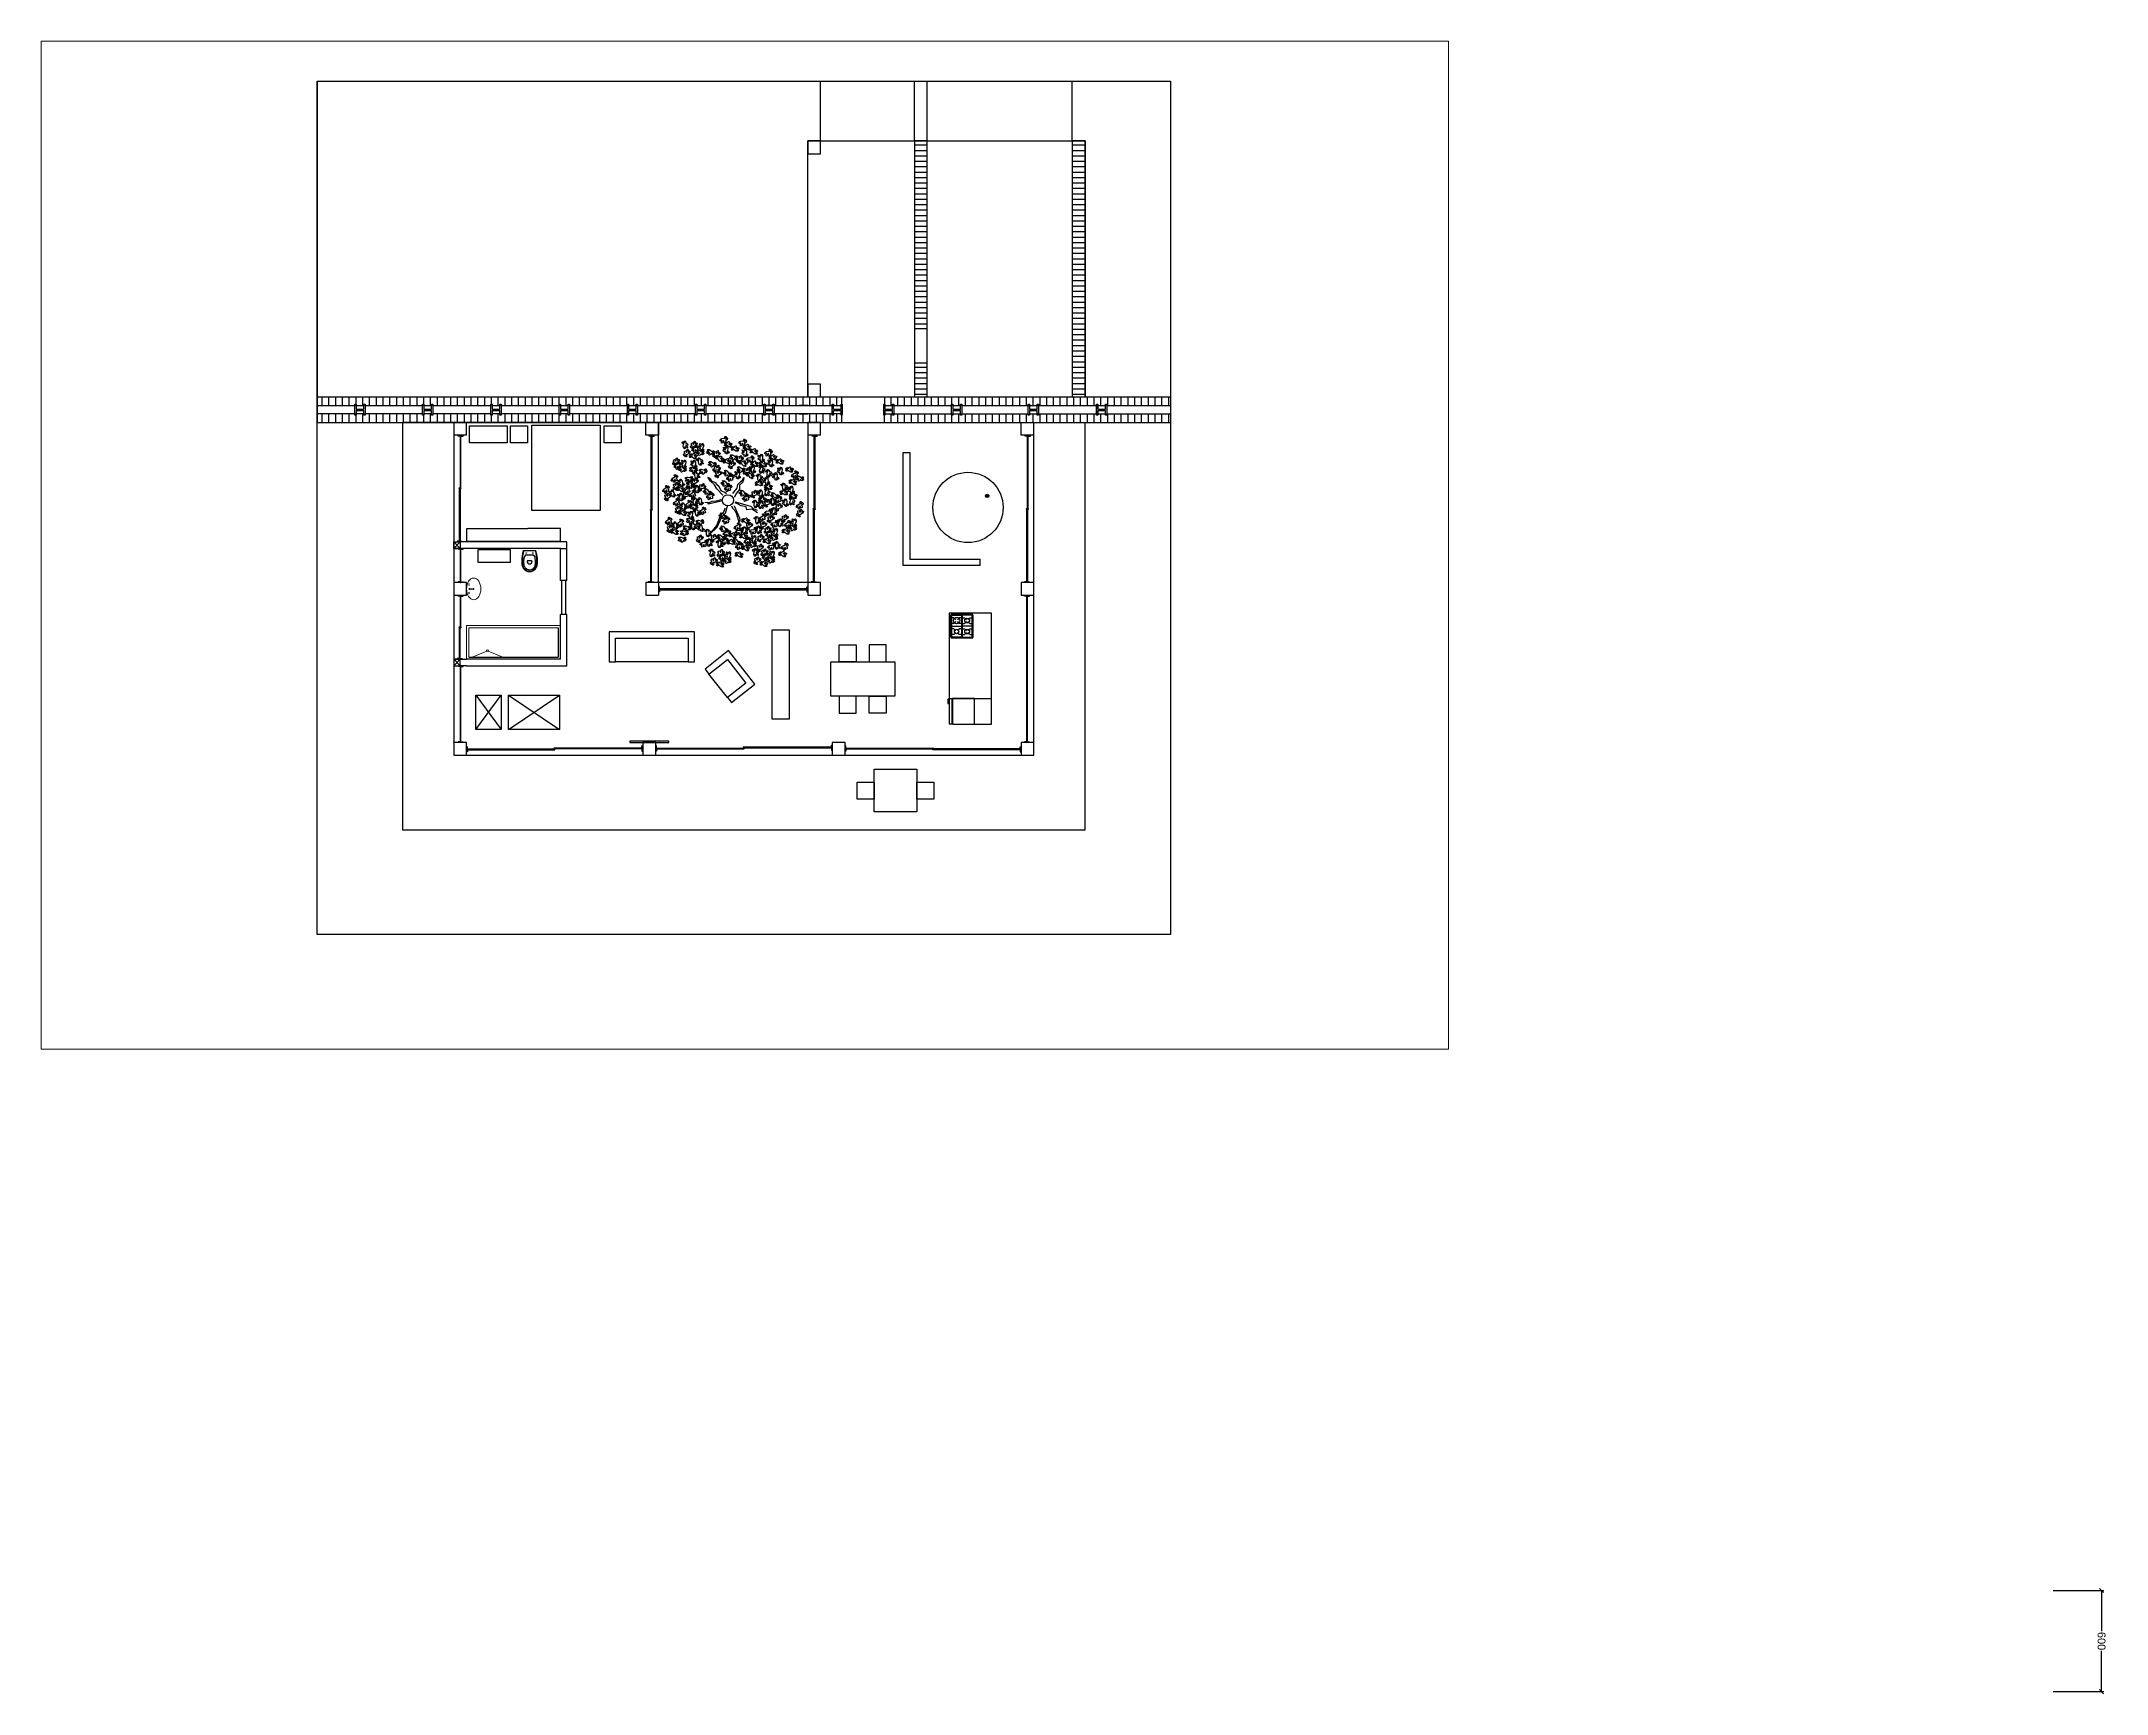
# Paper-space layout 'Layout1' of a CAD drawing. Header units: centimetres. Extents: x -6 to 1221, y -405 to 576.
# The model-space entities are those that its viewports show. They can reach past a viewport. Long polylines and large blocks are cut down to what shows.
import ezdxf

# ---------------------------------------------------------------- set-up
doc = ezdxf.new("R2010")
doc.units = ezdxf.units.CM
doc.layers.add('A-ANNO SYMB', color=3, linetype='Continuous', lineweight=13)
for name, color, linetype in [('alberi', 74, 'Continuous'), ('IF-FURN', 3, 'Continuous'), ('quote', 2, 'Continuous'), ('Riempimenti', 4, 'Continuous')]:
    doc.layers.add(name, color=color, linetype=linetype)
doc.styles.get("Standard").update_dxf_attribs({"font": 'arial.ttf'})
doc.dimstyles.new('ISO-25', dxfattribs={"dimtxt": 14, "dimasz": 2.5, "dimexe": 1.25, "dimexo": 0.625, "dimtad": 1, "dimtxsty": 'Standard', "dimblk": 'OBLIQUE', "dimblk1": 'OBLIQUE', "dimblk2": 'OBLIQUE', "dimcen": 2.5, "dimadec": 0, "dimazin": 0, "dimtfac": 1, "dimtmove": 0, "dimatfit": 3, "dimldrblk": 'OBLIQUE', "dimfxl": 1, "dimarcsym": 0})
pattern_1 = [(0, (-9.951, -2e-05), (0, 12.7), [])]

psp = doc.layouts.get("Layout1")

msp = doc.modelspace()

# ---------------------------------------------------------------- blocks, each defined once
blk = doc.blocks.new('_Oblique')
at = {"color": 0, "linetype": 'ByBlock', "lineweight": -2}
blk.add_line((-0.5, -0.5), (0.5, 0.5), dxfattribs=at)
blk = doc.blocks.new('*D11')
at = {"layer": 'Defpoints', "color": 0, "transparency": 16777216}
for p in [(1188.3, -343.5), (1188.3, -403.5), (1217.6, -403.5)]:
    blk.add_point(p, dxfattribs=at)
at = {"layer": 'quote', "color": 0, "lineweight": -2, "transparency": 16777216}
for p, q in [((1188.9, -343.5), (1218.9, -343.5)), ((1217.6, -343.5), (1217.6, -367.7)), ((1217.6, -403.5), (1217.6, -379.3)), ((1188.9, -403.5), (1218.9, -403.5))]:
    blk.add_line(p, q, dxfattribs=at)
at = {"layer": 'quote', "color": 0, "lineweight": -2, "transparency": 16777216, "xscale": 2.5, "yscale": 2.5, "zscale": 2.5}
for p, rotation in [((1217.6, -343.5), 90), ((1217.6, -403.5), 270)]:
    blk.add_blockref('_Oblique', p, dxfattribs=dict(at, rotation=rotation))
at = {"layer": 'quote', "color": 0, "transparency": 16777216, "insert": (1217.6, -373.5), "char_height": 4.67, "attachment_point": 5, "rotation": 270}
blk.add_mtext('600', dxfattribs=at)

# ---------------------------------------------------------------- dimensions: what is measured, and where the dimension line sits
at = {"layer": 'quote', "color": 0}
dim = psp.add_linear_dim(base=(1217.6011, -403.4755), p1=(1188.2985, -343.4755), p2=(1188.2985, -403.4755), angle=90, dimstyle='ISO-25', override={"dimtxt": 4.670245, "dimtad": 0, "dimlfac": -10}, dxfattribs=at)
dim.commit()
dim.dimension.update_dxf_attribs({"geometry": '*D11', "text_midpoint": (1217.6011, -373.4755)})

# ---------------------------------------------------------------- hatches: boundary and pattern name
at = {"layer": 'Riempimenti', "transparency": 33554508}
h = msp.add_hatch(dxfattribs=at)
h.set_pattern_fill('LINE', color=256, scale=4)
h.set_pattern_definition(pattern_1)
h.paths.add_polyline_path([(3424.5, 4738.3), (3394.5, 4738.3), (3394.5, 5178.3), (3424.5, 5178.3)])
h = msp.add_hatch(dxfattribs=at)
h.set_pattern_fill('LINE', color=256, scale=4)
h.set_pattern_definition(pattern_1)
h.paths.add_polyline_path([(3794.5, 4578.3), (3764.5, 4578.3), (3764.5, 5178.3), (3794.5, 5178.3)])
h = msp.add_hatch(dxfattribs=at)
h.set_pattern_fill('LINE', color=256, scale=4)
h.set_pattern_definition(pattern_1)
h.paths.add_polyline_path([(3424.5, 4574.9), (3394.5, 4574.9), (3394.5, 4658.3), (3424.5, 4658.3)])
h = msp.add_hatch(dxfattribs=at)
h.set_pattern_fill('LINE', color=256, scale=5, angle=90)
h.set_pattern_definition([(90, (-9.95, -2e-05), (-15.875, 1e-15), [])])
h.paths.add_polyline_path([(3224.5, 4578.3), (1994.5, 4578.3), (1994.5, 4558.3), (3224.5, 4558.3)])
h.paths.add_polyline_path([(3224.5, 4538.3), (1994.5, 4538.3), (1994.5, 4518.3), (3224.5, 4518.3)])
h.paths.add_polyline_path([(3994.5, 4578.3), (3324.5, 4578.3), (3324.5, 4558.3), (3994.5, 4558.3)])
h.paths.add_polyline_path([(3994.5, 4538.3), (3324.5, 4538.3), (3324.5, 4518.3), (3994.5, 4518.3)])

# ---------------------------------------------------------------- linework, layer by layer
for p, q in [((1994.5, 3318.3), (1994.5, 5318.3)), ((1994.5, 5318.3), (1994.5, 4518.3)), ((1994.5, 5318.3), (3994.5, 5318.3)), ((3174.5, 5178.3), (3174.5, 5318.3)), ((3394.5, 5178.3), (3394.5, 5318.3)), ((3424.5, 5178.3), (3424.5, 5318.3)), ((3764.5, 5178.3), (3764.5, 5318.3)), ((3994.5, 5318.3), (3994.5, 3318.3)), ((3144.5, 4578.3), (3144.5, 5178.3)), ((3144.5, 5178.3), (3444.5, 5178.3)), ((3394.5, 5178.3), (3424.5, 5178.3)), ((3394.5, 4738.3), (3394.5, 4658.3)), ((3424.5, 4658.3), (3424.5, 4738.3)), ((3394.5, 4658.3), (3424.5, 4658.3)), ((3394.5, 4658.3), (3394.5, 4578.3)), ((3424.5, 4578.3), (3424.5, 4658.3)), ((1994.5, 4518.3), (1994.5, 4578.3)), ((1994.5, 4578.3), (3994.5, 4578.3)), ((1994.5, 4578.3), (1994.5, 4558.3)), ((1994.5, 4558.3), (2082.5, 4558.3)), ((2085.5, 4558.3), (2103.5, 4558.3)), ((2106.5, 4558.3), (2241.5, 4558.3)), ((2244.5, 4558.3), (2244.5, 4549.8)), ((2244.5, 4558.3), (2262.5, 4558.3)), ((2265.5, 4558.3), (2401.5, 4558.3)), ((2404.5, 4558.3), (2404.5, 4549.8)), ((2404.5, 4558.3), (2422.5, 4558.3)), ((2425.5, 4558.3), (2561.5, 4558.3)), ((2564.5, 4558.3), (2564.5, 4549.8)), ((2564.5, 4558.3), (2582.5, 4558.3)), ((2585.5, 4558.3), (2721.5, 4558.3)), ((2724.5, 4558.3), (2724.5, 4549.8)), ((2724.5, 4558.3), (2742.5, 4558.3)), ((2745.5, 4558.3), (2881.5, 4558.3)), ((2884.5, 4558.3), (2884.5, 4549.8)), ((2884.5, 4558.3), (2902.5, 4558.3)), ((2905.5, 4558.3), (3041.5, 4558.3)), ((3062.5, 4558.3), (3044.5, 4558.3)), ((3044.5, 4558.3), (3044.5, 4549.8)), ((3044.5, 4558.3), (3063.5, 4558.3)), ((3065.5, 4558.3), (3201.5, 4558.3)), ((3144.5, 4558.3), (3124.5, 4558.3)), ((3204.5, 4558.3), (3223.5, 4558.3)), ((3204.5, 4549.8), (3204.5, 4558.3)), ((3224.5, 4561.3), (3224.5, 4578.3)), ((3324.5, 4578.3), (3324.5, 4561.3)), ((3324.5, 4558.3), (3343.5, 4558.3)), ((3325.5, 4558.3), (3325.5, 4549.8)), ((3346.5, 4558.3), (3481.5, 4558.3)), ((3394.5, 4578.3), (3424.5, 4578.3)), ((3484.5, 4558.3), (3484.5, 4549.8)), ((3484.5, 4558.3), (3502.5, 4558.3)), ((3505.5, 4558.3), (3682.5, 4558.3)), ((3664.5, 4558.3), (3664.5, 4549.8)), ((3685.5, 4558.3), (3821.5, 4558.3)), ((3824.5, 4558.3), (3824.5, 4549.8)), ((3824.5, 4558.3), (3842.5, 4558.3)), ((3824.5, 4549.8), (3824.5, 4558.3)), ((3824.5, 4549.8), (3824.5, 4558.3)), ((3845.5, 4558.3), (3994.5, 4558.3)), ((2082.5, 4538.3), (1994.5, 4538.3)), ((1994.5, 4518.3), (3994.5, 4518.3)), ((2085.5, 4549.8), (2103.5, 4549.8)), ((2085.5, 4546.8), (2103.5, 4546.8)), ((2103.5, 4538.3), (2085.5, 4538.3)), ((2241.5, 4538.3), (2106.5, 4538.3)), ((2344.5, 4518.3), (2194.5, 4518.3)), ((2194.5, 4518.3), (2194.5, 3563.3)), ((2244.5, 4549.8), (2262.5, 4549.8)), ((2244.5, 4546.8), (2262.5, 4546.8)), ((2244.5, 4546.8), (2244.5, 4538.3)), ((2262.5, 4538.3), (2244.5, 4538.3)), ((2401.5, 4538.3), (2265.5, 4538.3)), ((2344.5, 4518.3), (2314.5, 4518.3)), ((2844.5, 4518.3), (2344.5, 4518.3)), ((2344.5, 4488.3), (2344.5, 4518.3)), ((2404.5, 4549.8), (2422.5, 4549.8)), ((2404.5, 4546.8), (2422.5, 4546.8)), ((2404.5, 4546.8), (2404.5, 4538.3)), ((2422.5, 4538.3), (2404.5, 4538.3)), ((2561.5, 4538.3), (2425.5, 4538.3)), ((2994.5, 4518.3), (2494.5, 4518.3)), ((2564.5, 4549.8), (2582.5, 4549.8)), ((2564.5, 4546.8), (2582.5, 4546.8)), ((2564.5, 4546.8), (2564.5, 4538.3)), ((2582.5, 4538.3), (2564.5, 4538.3)), ((2721.5, 4538.3), (2585.5, 4538.3)), ((2724.5, 4549.8), (2742.5, 4549.8)), ((2724.5, 4546.8), (2742.5, 4546.8)), ((2724.5, 4546.8), (2724.5, 4538.3)), ((2742.5, 4538.3), (2724.5, 4538.3)), ((2881.5, 4538.3), (2745.5, 4538.3)), ((2764.5, 4488.3), (2764.5, 4518.3)), ((2894.5, 4518.3), (2794.5, 4518.3)), ((2794.5, 4518.3), (2794.5, 4488.3)), ((2884.5, 4549.8), (2902.5, 4549.8)), ((2884.5, 4546.8), (2902.5, 4546.8)), ((2884.5, 4546.8), (2884.5, 4538.3)), ((2902.5, 4538.3), (2884.5, 4538.3)), ((2994.5, 4518.3), (2894.5, 4518.3)), ((3041.5, 4538.3), (2905.5, 4538.3)), ((2994.5, 4518.3), (3144.5, 4518.3)), ((3044.5, 4549.8), (3062.5, 4549.8)), ((3044.5, 4546.8), (3062.5, 4546.8)), ((3044.5, 4546.8), (3044.5, 4538.3)), ((3044.5, 4538.3), (3063.5, 4538.3)), ((3064.5, 4538.3), (3044.5, 4538.3)), ((3223.5, 4538.3), (3065.5, 4538.3)), ((3124.5, 4538.3), (3065.5, 4538.3)), ((3124.5, 4538.3), (3144.5, 4538.3)), ((3201.5, 4538.3), (3144.5, 4538.3)), ((3144.5, 4518.3), (3144.5, 4143.3)), ((3174.5, 4518.3), (3144.5, 4518.3)), ((3174.5, 4518.3), (3144.5, 4518.3)), ((3174.5, 4488.3), (3174.5, 4518.3)), ((3204.5, 4549.8), (3222.5, 4549.8)), ((3204.5, 4538.3), (3204.5, 4546.8)), ((3204.5, 4546.8), (3222.5, 4546.8)), ((3223.5, 4538.3), (3204.5, 4538.3)), ((3224.5, 4518.3), (3224.5, 4535.3)), ((3224.5, 4518.3), (3224.5, 4535.3)), ((3324.5, 4538.3), (3343.5, 4538.3)), ((3324.5, 4518.3), (3324.5, 4535.3)), ((3324.5, 4518.3), (3324.5, 4535.3)), ((3325.5, 4549.8), (3343.5, 4549.8)), ((3325.5, 4546.8), (3343.5, 4546.8)), ((3325.5, 4546.8), (3325.5, 4538.3)), ((3346.5, 4538.3), (3481.5, 4538.3)), ((3484.5, 4549.8), (3502.5, 4549.8)), ((3484.5, 4546.8), (3502.5, 4546.8)), ((3484.5, 4546.8), (3484.5, 4538.3)), ((3484.5, 4538.3), (3502.5, 4538.3)), ((3505.5, 4538.3), (3661.5, 4538.3)), ((3644.5, 4488.3), (3644.5, 4518.3)), ((3664.5, 4549.8), (3682.5, 4549.8)), ((3664.5, 4546.8), (3682.5, 4546.8)), ((3664.5, 4546.8), (3664.5, 4538.3)), ((3664.5, 4538.3), (3682.5, 4538.3)), ((3685.5, 4538.3), (3821.5, 4538.3)), ((3794.5, 3563.3), (3794.5, 4518.3)), ((3824.5, 4549.8), (3842.5, 4549.8)), ((3824.5, 4538.3), (3824.5, 4546.8)), ((3824.5, 4538.3), (3824.5, 4546.8)), ((3824.5, 4546.8), (3842.5, 4546.8)), ((3824.5, 4546.8), (3824.5, 4538.3)), ((3824.5, 4538.3), (3842.5, 4538.3)), ((3845.5, 4538.3), (3994.5, 4538.3)), ((2344.5, 4488.3), (2314.5, 4488.3)), ((2794.5, 4488.3), (2764.5, 4488.3)), ((3174.5, 4488.3), (3144.5, 4488.3)), ((3674.5, 4488.3), (3644.5, 4488.3)), ((3368.4, 4448.3), (3383.4, 4448.3)), ((3383.4, 4448.3), (3383.4, 4198.3)), ((2314.5, 4223.3), (2314.5, 4238.3)), ((2314.5, 4238.3), (2329.5, 4238.3)), ((2329.5, 4223.3), (2314.5, 4223.3)), ((2314.5, 4223.3), (2329.5, 4223.3)), ((2579.5, 4238.3), (2329.5, 4238.3)), ((2329.5, 4238.3), (2329.5, 4223.3)), ((2564.5, 4223.3), (2579.5, 4223.3)), ((2575.1, 4238.3), (2565.1, 4238.3)), ((3383.4, 4198.3), (3548.4, 4198.3)), ((3548.4, 4183.3), (3548.4, 4198.3)), ((2329.5, 4143.3), (2331.5, 4143.3)), ((2579.5, 4148.3), (2564.5, 4148.3)), ((2567.5, 4148.3), (2567.5, 4068.3)), ((2576.5, 4148.3), (2576.5, 4068.3)), ((2764.5, 4143.3), (2764.5, 4113.3)), ((2794.5, 4143.3), (2764.5, 4143.3)), ((2794.5, 4143.3), (2794.5, 4113.3)), ((3174.5, 4143.3), (3144.5, 4143.3)), ((3144.5, 4143.3), (3144.5, 4113.3)), ((3144.5, 4128.3), (3144.5, 4128.3)), ((3174.5, 4113.3), (3174.5, 4143.3)), ((2579.5, 4068.3), (2564.5, 4068.3)), ((2764.5, 4113.3), (2794.5, 4113.3)), ((3144.5, 4113.3), (3174.5, 4113.3)), ((2329.5, 3963.3), (2314.5, 3963.3)), ((2314.5, 3963.3), (2314.5, 3948.3)), ((2314.5, 3963.3), (2329.5, 3963.3)), ((2314.5, 3948.3), (2329.5, 3948.3)), ((2329.5, 3948.3), (2329.5, 3963.3)), ((2329.5, 3963.3), (2344.5, 3963.3)), ((2344.5, 3948.3), (2329.5, 3948.3)), ((2564.5, 3963.3), (2344.5, 3963.3)), ((2366, 3879.1), (2426, 3799.1)), ((2366, 3799.1), (2426, 3879.1)), ((2442.5, 3879.1), (2562.5, 3799.1)), ((2442.5, 3799.1), (2562.5, 3879.1)), ((2314.5, 3768.3), (2314.5, 3770.3)), ((2314.5, 3768.3), (2314.5, 3738.3)), ((3437.7, 3751.3), (3437.7, 3753.3)), ((3439.7, 3755.3), (3439.7, 3753.3)), ((2194.5, 3563.3), (3794.5, 3563.3)), ((3994.5, 3318.3), (1994.5, 3318.3))]:
    msp.add_line(p, q)
at = {"color": 7, "lineweight": 5}
msp.add_line((2564.5, 3963.3), (2564.5, 4042.3), dxfattribs=at)
for points in [[(3144.5, 5178.3), (3144.5, 5148.3), (3174.5, 5148.3), (3174.5, 5178.3), (3144.5, 5178.3)], [(3444.5, 5178.3), (3444.5, 5178.3), (3794.5, 5178.3), (3794.5, 4578.3)], [(3144.5, 4608.3), (3144.5, 4578.3), (3174.5, 4578.3), (3174.5, 4608.3), (3144.5, 4608.3)], [(2082.5, 4535.3), (2082.5, 4561.3), (2085.5, 4561.3), (2085.5, 4559.3)], [(2085.5, 4558.3), (2084.5, 4558.3), (2084.5, 4559.3), (2085.5, 4559.3)], [(2085.5, 4558.3), (2085.5, 4549.8)], [(2103.5, 4559.3), (2103.5, 4561.3), (2106.5, 4561.3), (2106.5, 4535.3), (2103.5, 4535.3)], [(2103.5, 4558.3), (2104.5, 4558.3), (2104.5, 4559.3), (2103.5, 4559.3)], [(2103.5, 4549.8), (2103.5, 4558.3)], [(2241.5, 4535.3), (2241.5, 4561.3), (2244.5, 4561.3), (2244.5, 4559.3)], [(2244.5, 4558.3), (2243.5, 4558.3), (2243.5, 4559.3), (2244.5, 4559.3)], [(2262.5, 4559.3), (2262.5, 4561.3), (2265.5, 4561.3), (2265.5, 4535.3), (2262.5, 4535.3)], [(2262.5, 4558.3), (2263.5, 4558.3), (2263.5, 4559.3), (2262.5, 4559.3)], [(2262.5, 4549.8), (2262.5, 4558.3)], [(2401.5, 4535.3), (2401.5, 4561.3), (2404.5, 4561.3), (2404.5, 4559.3)], [(2404.5, 4558.3), (2403.5, 4558.3), (2403.5, 4559.3), (2404.5, 4559.3)], [(2422.5, 4559.3), (2422.5, 4561.3), (2425.5, 4561.3), (2425.5, 4535.3), (2422.5, 4535.3)], [(2422.5, 4558.3), (2423.5, 4558.3), (2423.5, 4559.3), (2422.5, 4559.3)], [(2422.5, 4549.8), (2422.5, 4558.3)], [(2561.5, 4535.3), (2561.5, 4561.3), (2564.5, 4561.3), (2564.5, 4559.3)], [(2564.5, 4558.3), (2563.5, 4558.3), (2563.5, 4559.3), (2564.5, 4559.3)], [(2582.5, 4559.3), (2582.5, 4561.3), (2585.5, 4561.3), (2585.5, 4535.3), (2582.5, 4535.3)], [(2582.5, 4558.3), (2583.5, 4558.3), (2583.5, 4559.3), (2582.5, 4559.3)], [(2582.5, 4549.8), (2582.5, 4558.3)], [(2721.5, 4535.3), (2721.5, 4561.3), (2724.5, 4561.3), (2724.5, 4559.3)], [(2724.5, 4558.3), (2723.5, 4558.3), (2723.5, 4559.3), (2724.5, 4559.3)], [(2742.5, 4559.3), (2742.5, 4561.3), (2745.5, 4561.3), (2745.5, 4535.3), (2742.5, 4535.3)], [(2742.5, 4558.3), (2743.5, 4558.3), (2743.5, 4559.3), (2742.5, 4559.3)], [(2742.5, 4549.8), (2742.5, 4558.3)], [(2881.5, 4535.3), (2881.5, 4561.3), (2884.5, 4561.3), (2884.5, 4559.3)], [(2884.5, 4558.3), (2883.5, 4558.3), (2883.5, 4559.3), (2884.5, 4559.3)], [(2902.5, 4559.3), (2902.5, 4561.3), (2905.5, 4561.3), (2905.5, 4535.3), (2902.5, 4535.3)], [(2902.5, 4558.3), (2903.5, 4558.3), (2903.5, 4559.3), (2902.5, 4559.3)], [(2902.5, 4549.8), (2902.5, 4558.3)], [(3041.5, 4535.3), (3041.5, 4561.3), (3044.5, 4561.3), (3044.5, 4559.3)], [(3044.5, 4558.3), (3043.5, 4558.3), (3043.5, 4559.3), (3044.5, 4559.3)], [(3062.5, 4559.3), (3062.5, 4561.3), (3065.5, 4561.3), (3065.5, 4535.3), (3062.5, 4535.3)], [(3062.5, 4558.3), (3063.5, 4558.3), (3063.5, 4559.3), (3062.5, 4559.3)], [(3062.5, 4549.8), (3062.5, 4558.3)], [(3201.5, 4535.3), (3201.5, 4561.3), (3204.5, 4561.3), (3204.5, 4559.3)], [(3204.5, 4558.3), (3203.5, 4558.3), (3203.5, 4559.3), (3204.5, 4559.3)], [(3222.5, 4559.3), (3222.5, 4561.3), (3225.5, 4561.3), (3225.5, 4535.3), (3222.5, 4535.3)], [(3222.5, 4558.3), (3223.5, 4558.3), (3223.5, 4559.3), (3222.5, 4559.3)], [(3222.5, 4549.8), (3222.5, 4558.3)], [(3322.5, 4535.3), (3322.5, 4561.3), (3325.5, 4561.3), (3325.5, 4559.3)], [(3325.5, 4558.3), (3324.5, 4558.3), (3324.5, 4559.3), (3325.5, 4559.3)], [(3343.5, 4559.3), (3343.5, 4561.3), (3346.5, 4561.3), (3346.5, 4535.3), (3343.5, 4535.3)], [(3343.5, 4558.3), (3344.5, 4558.3), (3344.5, 4559.3), (3343.5, 4559.3)], [(3343.5, 4549.8), (3343.5, 4558.3)], [(3481.5, 4535.3), (3481.5, 4561.3), (3484.5, 4561.3), (3484.5, 4559.3)], [(3484.5, 4558.3), (3483.5, 4558.3), (3483.5, 4559.3), (3484.5, 4559.3)], [(3484.5, 4558.3), (3484.5, 4549.8)], [(3502.5, 4559.3), (3502.5, 4561.3), (3505.5, 4561.3), (3505.5, 4535.3), (3502.5, 4535.3)], [(3502.5, 4558.3), (3503.5, 4558.3), (3503.5, 4559.3), (3502.5, 4559.3)], [(3502.5, 4549.8), (3502.5, 4558.3)], [(3661.5, 4535.3), (3661.5, 4561.3), (3664.5, 4561.3), (3664.5, 4559.3)], [(3664.5, 4558.3), (3663.5, 4558.3), (3663.5, 4559.3), (3664.5, 4559.3)], [(3682.5, 4559.3), (3682.5, 4561.3), (3685.5, 4561.3), (3685.5, 4535.3), (3682.5, 4535.3)], [(3682.5, 4558.3), (3683.5, 4558.3), (3683.5, 4559.3), (3682.5, 4559.3)], [(3682.5, 4549.8), (3682.5, 4558.3)], [(3821.5, 4535.3), (3821.5, 4561.3), (3824.5, 4561.3), (3824.5, 4559.3)], [(3824.5, 4558.3), (3823.5, 4558.3), (3823.5, 4559.3), (3824.5, 4559.3)], [(3842.5, 4559.3), (3842.5, 4561.3), (3845.5, 4561.3), (3845.5, 4535.3), (3842.5, 4535.3)], [(3842.5, 4558.3), (3843.5, 4558.3), (3843.5, 4559.3), (3842.5, 4559.3)], [(3842.5, 4549.8), (3842.5, 4558.3)], [(2085.5, 4537.3), (2085.5, 4535.3), (2082.5, 4535.3)], [(2085.5, 4537.3), (2084.5, 4537.3), (2084.5, 4538.3), (2085.5, 4538.3)], [(2085.5, 4546.8), (2085.5, 4538.3)], [(2103.5, 4538.3), (2103.5, 4546.8)], [(2103.5, 4537.3), (2104.5, 4537.3), (2104.5, 4538.3), (2103.5, 4538.3)], [(2103.5, 4535.3), (2103.5, 4537.3)], [(2244.5, 4537.3), (2244.5, 4535.3), (2241.5, 4535.3)], [(2244.5, 4537.3), (2243.5, 4537.3), (2243.5, 4538.3), (2244.5, 4538.3)], [(2262.5, 4538.3), (2262.5, 4546.8)], [(2262.5, 4537.3), (2263.5, 4537.3), (2263.5, 4538.3), (2262.5, 4538.3)], [(2262.5, 4535.3), (2262.5, 4537.3)], [(2314.5, 4518.3), (2314.5, 3738.3), (3674.5, 3738.3), (3674.5, 4518.3)], [(2404.5, 4537.3), (2404.5, 4535.3), (2401.5, 4535.3)], [(2404.5, 4537.3), (2403.5, 4537.3), (2403.5, 4538.3), (2404.5, 4538.3)], [(2422.5, 4538.3), (2422.5, 4546.8)], [(2422.5, 4537.3), (2423.5, 4537.3), (2423.5, 4538.3), (2422.5, 4538.3)], [(2422.5, 4535.3), (2422.5, 4537.3)], [(2564.5, 4537.3), (2564.5, 4535.3), (2561.5, 4535.3)], [(2564.5, 4537.3), (2563.5, 4537.3), (2563.5, 4538.3), (2564.5, 4538.3)], [(2582.5, 4538.3), (2582.5, 4546.8)], [(2582.5, 4537.3), (2583.5, 4537.3), (2583.5, 4538.3), (2582.5, 4538.3)], [(2582.5, 4535.3), (2582.5, 4537.3)], [(2724.5, 4537.3), (2724.5, 4535.3), (2721.5, 4535.3)], [(2724.5, 4537.3), (2723.5, 4537.3), (2723.5, 4538.3), (2724.5, 4538.3)], [(2742.5, 4538.3), (2742.5, 4546.8)], [(2742.5, 4537.3), (2743.5, 4537.3), (2743.5, 4538.3), (2742.5, 4538.3)], [(2742.5, 4535.3), (2742.5, 4537.3)], [(3144.5, 4143.3), (3144.5, 4143.3), (2794.5, 4143.3), (2794.5, 4518.3)], [(2884.5, 4537.3), (2884.5, 4535.3), (2881.5, 4535.3)], [(2884.5, 4537.3), (2883.5, 4537.3), (2883.5, 4538.3), (2884.5, 4538.3)], [(2902.5, 4538.3), (2902.5, 4546.8)], [(2902.5, 4537.3), (2903.5, 4537.3), (2903.5, 4538.3), (2902.5, 4538.3)], [(2902.5, 4535.3), (2902.5, 4537.3)], [(3044.5, 4537.3), (3044.5, 4535.3), (3041.5, 4535.3)], [(3044.5, 4537.3), (3043.5, 4537.3), (3043.5, 4538.3), (3044.5, 4538.3)], [(3062.5, 4538.3), (3062.5, 4546.8)], [(3062.5, 4537.3), (3063.5, 4537.3), (3063.5, 4538.3), (3062.5, 4538.3)], [(3062.5, 4535.3), (3062.5, 4537.3)], [(3204.5, 4537.3), (3204.5, 4535.3), (3201.5, 4535.3)], [(3204.5, 4537.3), (3203.5, 4537.3), (3203.5, 4538.3), (3204.5, 4538.3)], [(3222.5, 4538.3), (3222.5, 4546.8)], [(3222.5, 4537.3), (3223.5, 4537.3), (3223.5, 4538.3), (3222.5, 4538.3)], [(3222.5, 4535.3), (3222.5, 4537.3)], [(3325.5, 4537.3), (3325.5, 4535.3), (3322.5, 4535.3)], [(3325.5, 4537.3), (3324.5, 4537.3), (3324.5, 4538.3), (3325.5, 4538.3)], [(3343.5, 4538.3), (3343.5, 4546.8)], [(3343.5, 4537.3), (3344.5, 4537.3), (3344.5, 4538.3), (3343.5, 4538.3)], [(3343.5, 4535.3), (3343.5, 4537.3)], [(3484.5, 4537.3), (3484.5, 4535.3), (3481.5, 4535.3)], [(3484.5, 4537.3), (3483.5, 4537.3), (3483.5, 4538.3), (3484.5, 4538.3)], [(3484.5, 4546.8), (3484.5, 4538.3)], [(3502.5, 4538.3), (3502.5, 4546.8)], [(3502.5, 4537.3), (3503.5, 4537.3), (3503.5, 4538.3), (3502.5, 4538.3)], [(3502.5, 4535.3), (3502.5, 4537.3)], [(3664.5, 4537.3), (3664.5, 4535.3), (3661.5, 4535.3)], [(3664.5, 4537.3), (3663.5, 4537.3), (3663.5, 4538.3), (3664.5, 4538.3)], [(3682.5, 4538.3), (3682.5, 4546.8)], [(3682.5, 4537.3), (3683.5, 4537.3), (3683.5, 4538.3), (3682.5, 4538.3)], [(3682.5, 4535.3), (3682.5, 4537.3)], [(3824.5, 4537.3), (3824.5, 4535.3), (3821.5, 4535.3)], [(3824.5, 4537.3), (3823.5, 4537.3), (3823.5, 4538.3), (3824.5, 4538.3)], [(3842.5, 4538.3), (3842.5, 4546.8)], [(3842.5, 4537.3), (3843.5, 4537.3), (3843.5, 4538.3), (3842.5, 4538.3)], [(3842.5, 4535.3), (3842.5, 4537.3)], [(3548.4, 4183.3), (3368.4, 4183.3), (3368.4, 4448.3)], [(2564.5, 4148.3), (2564.5, 4223.3), (2329.5, 4223.3)], [(2579.5, 4148.3), (2579.5, 4238.3)], [(2344.5, 3948.3), (2579.5, 3948.3), (2579.5, 4068.3)], [(2564.5, 3963.3), (2564.5, 4068.3)], [(2366, 3879.1), (2426, 3879.1), (2426, 3799.1), (2366, 3799.1), (2366, 3879.1)], [(2442.5, 3799.1), (2442.5, 3879.1), (2562.5, 3879.1), (2562.5, 3799.1), (2442.5, 3799.1)]]:
    msp.add_lwpolyline(points)
for points in [[(3424.5, 5178.3), (3394.5, 5178.3), (3394.5, 4738.3), (3424.5, 4738.3)], [(3794.5, 5178.3), (3764.5, 5178.3), (3764.5, 4578.3), (3794.5, 4578.3)], [(2344.5, 4143.3), (2314.5, 4143.3), (2314.5, 4113.3), (2344.5, 4113.3)], [(3674.5, 4143.3), (3644.5, 4143.3), (3644.5, 4113.3), (3674.5, 4113.3)], [(2344.5, 3768.3), (2314.5, 3768.3), (2314.5, 3738.3), (2344.5, 3738.3)], [(2788, 3768.3), (2758, 3768.3), (2758, 3738.3), (2788, 3738.3)], [(3232, 3768.3), (3202, 3768.3), (3202, 3738.3), (3232, 3738.3)], [(3674.5, 3768.3), (3644.5, 3768.3), (3644.5, 3738.3), (3674.5, 3738.3)]]:
    msp.add_lwpolyline(points, close=True)
at = {"layer": 'A-ANNO SYMB'}
for points in [[(2854.4, 4457.6), (2852.9, 4460.4), (2852.7, 4462.3), (2853.2, 4467.2), (2854.1, 4469), (2852.6, 4470.8), (2851.2, 4469.3), (2849.9, 4471.4), (2850.6, 4472.9), (2852.4, 4473), (2852.4, 4473), (2854.7, 4470.7), (2855.7, 4472.2), (2853.7, 4474.6), (2856.2, 4475), (2858.8, 4473.4), (2858.4, 4470.1), (2859, 4469.1), (2860.5, 4470), (2860.5, 4470), (2863.6, 4467.8), (2862.6, 4464.7), (2858.9, 4465.5), (2858.3, 4464.7), (2859.9, 4461.9), (2861.1, 4462.7), (2862.7, 4461.7), (2862.7, 4458.6), (2859, 4459.5), (2857.5, 4460.6), (2855.2, 4460.9), (2857, 4458.2), (2856.5, 4457)], [(2868.9, 4449.4), (2867.5, 4446.6), (2866, 4445.3), (2861.7, 4442.9), (2859.6, 4442.7), (2859.1, 4440.5), (2861.1, 4440.1), (2860.1, 4437.9), (2858.5, 4437.6), (2857.3, 4439.1), (2857.3, 4439.1), (2858, 4442.3), (2856.1, 4442.2), (2855.3, 4439.2), (2853.6, 4441), (2853.4, 4444.1), (2856.4, 4445.6), (2856.8, 4446.7), (2855.3, 4447.4), (2855.3, 4447.4), (2855.3, 4451.3), (2858.5, 4452.2), (2859.9, 4448.6), (2860.9, 4448.6), (2862.3, 4451.5), (2860.9, 4452), (2860.8, 4453.9), (2863.4, 4455.7), (2864.8, 4452.1), (2864.7, 4450.2), (2865.8, 4448.2), (2867, 4451.2), (2868.3, 4451.5)], [(2885.3, 4468.3), (2883.9, 4465.5), (2882.4, 4464.3), (2878.1, 4461.9), (2876.1, 4461.6), (2875.5, 4459.4), (2877.5, 4459), (2876.5, 4456.8), (2874.9, 4456.5), (2873.7, 4458), (2873.7, 4458), (2874.4, 4461.2), (2872.5, 4461.1), (2871.7, 4458.1), (2870, 4460), (2869.8, 4463), (2872.8, 4464.5), (2873.3, 4465.7), (2871.7, 4466.3), (2871.7, 4466.3), (2871.7, 4470.2), (2874.9, 4471.1), (2876.3, 4467.6), (2877.3, 4467.5), (2878.7, 4470.5), (2877.3, 4470.9), (2877.2, 4472.9), (2879.8, 4474.6), (2881.2, 4471), (2881.1, 4469.1), (2882.2, 4467.1), (2883.4, 4470.1), (2884.7, 4470.4)], [(2873.1, 4453.9), (2874.5, 4456.6), (2876, 4457.9), (2880.3, 4460.3), (2882.4, 4460.5), (2882.9, 4462.7), (2880.9, 4463.1), (2881.9, 4465.3), (2883.6, 4465.6), (2884.7, 4464.1), (2884.7, 4464.1), (2884, 4460.9), (2885.9, 4461), (2886.7, 4464), (2888.4, 4462.1), (2888.6, 4459.1), (2885.6, 4457.5), (2885.1, 4456.4), (2886.7, 4455.7), (2886.7, 4455.7), (2886.7, 4451.9), (2883.5, 4451), (2882.1, 4454.5), (2881.1, 4454.6), (2879.7, 4451.7), (2881.1, 4451.2), (2881.1, 4449.3), (2878.5, 4447.5), (2877.2, 4451.1), (2877.3, 4453), (2876.2, 4455), (2875, 4452), (2873.7, 4451.7)], [(2899.6, 4468.2), (2900.5, 4465.2), (2900.3, 4463.2), (2898.8, 4458.5), (2897.5, 4456.9), (2898.6, 4454.9), (2900.3, 4456.1), (2901.2, 4453.8), (2900.2, 4452.5), (2898.4, 4452.7), (2898.4, 4452.7), (2896.6, 4455.5), (2895.3, 4454.1), (2896.8, 4451.4), (2894.3, 4451.5), (2892, 4453.6), (2893.1, 4456.8), (2892.7, 4457.9), (2891.1, 4457.3), (2891.1, 4457.3), (2888.5, 4460.1), (2890.1, 4463), (2893.5, 4461.4), (2894.3, 4462), (2893.3, 4465.2), (2892, 4464.5), (2890.6, 4465.9), (2891.3, 4468.9), (2894.7, 4467.3), (2895.9, 4465.8), (2898.1, 4465.2), (2896.9, 4468.2), (2897.6, 4469.2)], [(2910.1, 4455), (2913.2, 4454.9), (2915, 4454), (2919, 4451.1), (2920, 4449.3), (2922.3, 4449.8), (2921.8, 4451.7), (2924.2, 4451.8), (2925.1, 4450.4), (2924.3, 4448.8), (2924.3, 4448.8), (2921.2, 4448), (2922, 4446.4), (2925.1, 4446.9), (2924.1, 4444.5), (2921.4, 4443.1), (2918.8, 4445.1), (2917.6, 4445.1), (2917.6, 4443.4), (2917.6, 4443.4), (2914.1, 4441.8), (2911.9, 4444.3), (2914.6, 4447), (2914.2, 4448), (2910.9, 4448.1), (2911.1, 4446.6), (2909.4, 4445.7), (2906.7, 4447.3), (2909.3, 4450.1), (2911.1, 4450.8), (2912.5, 4452.6), (2909.2, 4452.5), (2908.4, 4453.5)], [(2939.2, 4477.8), (2941.4, 4480), (2943.2, 4480.7), (2948, 4481.6), (2950.1, 4481.1), (2951.3, 4483.1), (2949.5, 4484), (2951.2, 4485.9), (2952.8, 4485.6), (2953.4, 4483.9), (2953.4, 4483.9), (2951.8, 4481), (2953.6, 4480.5), (2955.3, 4483.1), (2956.4, 4480.8), (2955.6, 4477.8), (2952.3, 4477.3), (2951.5, 4476.4), (2952.8, 4475.3), (2952.8, 4475.3), (2951.5, 4471.7), (2948.2, 4471.8), (2948, 4475.6), (2947.1, 4476), (2944.8, 4473.6), (2945.9, 4472.7), (2945.4, 4470.9), (2942.4, 4470), (2942.2, 4473.8), (2942.9, 4475.6), (2942.5, 4477.8), (2940.4, 4475.4), (2939.1, 4475.5)], [(2955.2, 4462.1), (2956.7, 4459.3), (2956.9, 4457.4), (2956.6, 4452.5), (2955.6, 4450.7), (2957.2, 4448.9), (2958.6, 4450.4), (2959.9, 4448.4), (2959.2, 4446.9), (2957.4, 4446.7), (2957.4, 4446.7), (2955.1, 4449), (2954.1, 4447.4), (2956.2, 4445.1), (2953.7, 4444.7), (2951, 4446.2), (2951.4, 4449.5), (2950.7, 4450.5), (2949.3, 4449.6), (2949.3, 4449.6), (2946.1, 4451.7), (2947, 4454.9), (2950.8, 4454.1), (2951.4, 4454.9), (2949.7, 4457.7), (2948.5, 4456.8), (2946.9, 4457.8), (2946.9, 4460.9), (2950.6, 4460.1), (2952.1, 4459), (2954.4, 4458.8), (2952.6, 4461.5), (2953, 4462.7)], [(2964.2, 4460.9), (2961.1, 4460.9), (2959.3, 4461.7), (2955.2, 4464.4), (2954, 4466.1), (2951.7, 4465.6), (2952.4, 4463.6), (2949.9, 4463.4), (2948.9, 4464.8), (2949.7, 4466.4), (2949.7, 4466.4), (2952.8, 4467.4), (2951.9, 4469), (2948.9, 4468.3), (2949.7, 4470.7), (2952.3, 4472.3), (2955.1, 4470.4), (2956.3, 4470.4), (2956.1, 4472.2), (2956.1, 4472.2), (2959.6, 4473.9), (2961.8, 4471.5), (2959.3, 4468.6), (2959.8, 4467.7), (2963.1, 4467.8), (2962.8, 4469.3), (2964.5, 4470.2), (2967.2, 4468.7), (2964.7, 4465.9), (2963, 4465.1), (2961.7, 4463.2), (2964.9, 4463.5), (2965.8, 4462.5)], [(2980.6, 4450.8), (2977.5, 4450.8), (2975.7, 4451.6), (2971.6, 4454.3), (2970.4, 4456), (2968.1, 4455.5), (2968.8, 4453.5), (2966.4, 4453.3), (2965.3, 4454.7), (2966.1, 4456.4), (2966.1, 4456.4), (2969.2, 4457.3), (2968.3, 4458.9), (2965.3, 4458.2), (2966.1, 4460.6), (2968.7, 4462.2), (2971.5, 4460.3), (2972.7, 4460.3), (2972.6, 4462.1), (2972.6, 4462.1), (2976, 4463.8), (2978.3, 4461.4), (2975.8, 4458.6), (2976.2, 4457.6), (2979.5, 4457.7), (2979.2, 4459.2), (2980.9, 4460.1), (2983.6, 4458.6), (2981.1, 4455.8), (2979.4, 4455), (2978.1, 4453.1), (2981.3, 4453.4), (2982.2, 4452.4)], [(2983.3, 4471.5), (2985.6, 4473.7), (2987.4, 4474.3), (2992.2, 4475.3), (2994.3, 4474.8), (2995.5, 4476.8), (2993.7, 4477.7), (2995.3, 4479.6), (2997, 4479.3), (2997.6, 4477.6), (2997.6, 4477.6), (2996, 4474.7), (2997.8, 4474.2), (2999.5, 4476.8), (3000.5, 4474.5), (2999.8, 4471.5), (2996.4, 4471), (2995.6, 4470.1), (2996.9, 4469), (2996.9, 4469), (2995.7, 4465.4), (2992.4, 4465.5), (2992.2, 4469.3), (2991.2, 4469.7), (2988.9, 4467.3), (2990.1, 4466.4), (2989.6, 4464.6), (2986.6, 4463.7), (2986.4, 4467.5), (2987.1, 4469.3), (2986.7, 4471.5), (2984.6, 4469.1), (2983.3, 4469.2)], [(2999.3, 4455.8), (3000.9, 4453), (3001.1, 4451.1), (3000.7, 4446.2), (2999.8, 4444.4), (3001.3, 4442.6), (3002.7, 4444.1), (3004.1, 4442.1), (3003.4, 4440.6), (3001.6, 4440.4), (3001.6, 4440.4), (2999.2, 4442.7), (2998.3, 4441.1), (3000.3, 4438.8), (2997.8, 4438.4), (2995.2, 4439.9), (2995.5, 4443.2), (2994.9, 4444.2), (2993.4, 4443.3), (2993.4, 4443.3), (2990.3, 4445.4), (2991.2, 4448.6), (2994.9, 4447.8), (2995.6, 4448.6), (2993.9, 4451.4), (2992.7, 4450.5), (2991.1, 4451.5), (2991, 4454.6), (2994.8, 4453.8), (2996.3, 4452.7), (2998.5, 4452.5), (2996.7, 4455.2), (2997.2, 4456.4)], [(3008.3, 4454.6), (3005.2, 4454.6), (3003.4, 4455.4), (2999.3, 4458), (2998.2, 4459.8), (2995.9, 4459.3), (2996.5, 4457.3), (2994.1, 4457.1), (2993.1, 4458.5), (2993.8, 4460.1), (2993.8, 4460.1), (2997, 4461.1), (2996.1, 4462.7), (2993, 4462), (2993.9, 4464.4), (2996.5, 4466), (2999.2, 4464), (3000.4, 4464.1), (3000.3, 4465.9), (3000.3, 4465.9), (3003.7, 4467.6), (3006, 4465.2), (3003.5, 4462.3), (3003.9, 4461.4), (3007.2, 4461.5), (3007, 4463), (3008.7, 4463.9), (3011.4, 4462.4), (3008.9, 4459.5), (3007.1, 4458.8), (3005.9, 4456.9), (3009.1, 4457.2), (3009.9, 4456.2)], [(3024.7, 4444.5), (3021.6, 4444.5), (3019.8, 4445.3), (3015.7, 4448), (3014.6, 4449.7), (3012.3, 4449.2), (3012.9, 4447.2), (3010.5, 4447), (3009.5, 4448.4), (3010.3, 4450.1), (3010.3, 4450.1), (3013.4, 4451), (3012.5, 4452.6), (3009.4, 4451.9), (3010.3, 4454.3), (3012.9, 4455.9), (3015.6, 4454), (3016.8, 4454), (3016.7, 4455.8), (3016.7, 4455.8), (3020.1, 4457.5), (3022.4, 4455.1), (3019.9, 4452.3), (3020.3, 4451.3), (3023.6, 4451.4), (3023.4, 4452.9), (3025.1, 4453.8), (3027.8, 4452.3), (3025.3, 4449.5), (3023.5, 4448.7), (3022.3, 4446.8), (3025.5, 4447.1), (3026.3, 4446.1)], [(3043.9, 4447.5), (3046.1, 4449.7), (3048, 4450.4), (3052.8, 4451.3), (3054.8, 4450.9), (3056.1, 4452.8), (3054.3, 4453.8), (3055.9, 4455.6), (3057.6, 4455.3), (3058.2, 4453.6), (3058.2, 4453.6), (3056.6, 4450.8), (3058.3, 4450.2), (3060.1, 4452.8), (3061.1, 4450.5), (3060.3, 4447.6), (3057, 4447.1), (3056.2, 4446.2), (3057.5, 4445), (3057.5, 4445), (3056.2, 4441.4), (3053, 4441.5), (3052.8, 4445.3), (3051.8, 4445.7), (3049.5, 4443.4), (3050.7, 4442.5), (3050.1, 4440.6), (3047.1, 4439.8), (3046.9, 4443.6), (3047.7, 4445.4), (3047.3, 4447.6), (3045.2, 4445.2), (3043.9, 4445.3)], [(2843.7, 4429.2), (2842.3, 4426.4), (2840.7, 4425.2), (2836.5, 4422.8), (2834.4, 4422.5), (2833.8, 4420.3), (2835.9, 4420), (2834.9, 4417.7), (2833.2, 4417.5), (2832.1, 4418.9), (2832.1, 4418.9), (2832.7, 4422.1), (2830.9, 4422), (2830.1, 4419), (2828.3, 4420.9), (2828.1, 4423.9), (2831.1, 4425.5), (2831.6, 4426.6), (2830, 4427.3), (2830, 4427.3), (2830.1, 4431.1), (2833.2, 4432), (2834.6, 4428.5), (2835.6, 4428.4), (2837.1, 4431.4), (2835.7, 4431.8), (2835.6, 4433.8), (2838.2, 4435.5), (2839.6, 4432), (2839.4, 4430), (2840.5, 4428.1), (2841.8, 4431), (2843, 4431.3)], [(2831.4, 4414.8), (2832.8, 4417.6), (2834.4, 4418.8), (2838.6, 4421.2), (2840.7, 4421.4), (2841.3, 4423.6), (2839.3, 4424), (2840.2, 4426.2), (2841.9, 4426.5), (2843, 4425), (2843, 4425), (2842.4, 4421.8), (2844.2, 4421.9), (2845.1, 4424.9), (2846.8, 4423), (2847, 4420), (2844, 4418.5), (2843.5, 4417.4), (2845.1, 4416.7), (2845.1, 4416.7), (2845, 4412.8), (2841.9, 4411.9), (2840.5, 4415.5), (2839.5, 4415.5), (2838, 4412.6), (2839.4, 4412.1), (2839.5, 4410.2), (2836.9, 4408.4), (2835.5, 4412), (2835.7, 4413.9), (2834.6, 4415.9), (2833.3, 4412.9), (2832.1, 4412.6)], [(2844.1, 4415.1), (2847.2, 4415), (2849, 4414.2), (2853.1, 4411.5), (2854.2, 4409.7), (2856.5, 4410.2), (2855.9, 4412.2), (2858.3, 4412.3), (2859.3, 4410.9), (2858.5, 4409.3), (2858.5, 4409.3), (2855.4, 4408.4), (2856.2, 4406.8), (2859.3, 4407.4), (2858.4, 4405), (2855.7, 4403.5), (2853.1, 4405.5), (2851.8, 4405.4), (2851.9, 4403.7), (2851.9, 4403.7), (2848.5, 4402), (2846.2, 4404.4), (2848.8, 4407.3), (2848.4, 4408.2), (2845.1, 4408.2), (2845.3, 4406.7), (2843.6, 4405.8), (2840.9, 4407.3), (2843.5, 4410.2), (2845.2, 4410.9), (2846.5, 4412.8), (2843.3, 4412.5), (2842.5, 4413.5)], [(2858, 4429.1), (2858.9, 4426.1), (2858.6, 4424.1), (2857.2, 4419.5), (2855.8, 4417.9), (2857, 4415.8), (2858.7, 4417), (2859.5, 4414.7), (2858.5, 4413.4), (2856.7, 4413.6), (2856.7, 4413.6), (2855, 4416.4), (2853.7, 4415), (2855.1, 4412.3), (2852.6, 4412.4), (2850.4, 4414.5), (2851.5, 4417.7), (2851, 4418.8), (2849.4, 4418.2), (2849.4, 4418.2), (2846.8, 4421), (2848.4, 4423.9), (2851.9, 4422.3), (2852.7, 4422.9), (2851.7, 4426.1), (2850.3, 4425.4), (2848.9, 4426.8), (2849.6, 4429.8), (2853.1, 4428.2), (2854.3, 4426.8), (2856.5, 4426.1), (2855.3, 4429.1), (2856, 4430.2)], [(2882.2, 4433), (2879.1, 4433.2), (2877.4, 4434), (2873.4, 4436.9), (2872.3, 4438.7), (2870, 4438.2), (2870.6, 4436.2), (2868.1, 4436.2), (2867.2, 4437.6), (2868, 4439.2), (2868, 4439.2), (2871.2, 4440), (2870.3, 4441.6), (2867.3, 4441.1), (2868.2, 4443.4), (2870.9, 4444.9), (2873.5, 4442.9), (2874.8, 4442.9), (2874.7, 4444.6), (2874.7, 4444.6), (2878.2, 4446.2), (2880.4, 4443.7), (2877.8, 4441), (2878.1, 4440), (2881.4, 4440), (2881.3, 4441.4), (2883, 4442.3), (2885.6, 4440.7), (2883, 4438), (2881.2, 4437.3), (2879.9, 4435.4), (2883.1, 4435.6), (2883.9, 4434.6)], [(2869, 4412.8), (2872, 4413.3), (2873.9, 4412.9), (2878.4, 4410.9), (2879.9, 4409.4), (2882, 4410.4), (2881, 4412.2), (2883.4, 4412.8), (2884.6, 4411.6), (2884.2, 4409.8), (2884.2, 4409.8), (2881.3, 4408.4), (2882.4, 4407), (2885.3, 4408.1), (2884.9, 4405.6), (2882.6, 4403.6), (2879.6, 4405.1), (2878.4, 4404.8), (2878.8, 4403.1), (2878.8, 4403.1), (2875.7, 4400.8), (2873.1, 4402.7), (2875.1, 4406), (2874.5, 4406.8), (2871.3, 4406.2), (2871.7, 4404.8), (2870.3, 4403.5), (2867.3, 4404.5), (2869.3, 4407.8), (2870.9, 4408.9), (2871.8, 4410.9), (2868.7, 4410.1), (2867.7, 4410.9)], [(2879.8, 4429.1), (2881.3, 4426.4), (2881.4, 4424.4), (2880.9, 4419.6), (2879.9, 4417.7), (2881.4, 4416), (2882.9, 4417.4), (2884.1, 4415.4), (2883.4, 4413.8), (2881.6, 4413.7), (2881.6, 4413.7), (2879.3, 4416.1), (2878.3, 4414.6), (2880.3, 4412.1), (2877.8, 4411.8), (2875.2, 4413.4), (2875.7, 4416.7), (2875, 4417.8), (2873.5, 4416.9), (2873.5, 4416.9), (2870.5, 4419.1), (2871.5, 4422.2), (2875.2, 4421.3), (2875.8, 4422.1), (2874.2, 4425), (2873, 4424.1), (2871.4, 4425.2), (2871.5, 4428.3), (2875.2, 4427.4), (2876.7, 4426.2), (2878.9, 4425.9), (2877.2, 4428.6), (2877.7, 4429.8)], [(2885.8, 4454.2), (2888.9, 4454.1), (2890.7, 4453.3), (2894.7, 4450.6), (2895.8, 4448.8), (2898.1, 4449.3), (2897.5, 4451.3), (2899.9, 4451.4), (2900.9, 4450), (2900.2, 4448.4), (2900.2, 4448.4), (2897, 4447.5), (2897.9, 4445.9), (2900.9, 4446.5), (2900.1, 4444.1), (2897.4, 4442.6), (2894.7, 4444.6), (2893.5, 4444.5), (2893.6, 4442.8), (2893.6, 4442.8), (2890.1, 4441.1), (2887.9, 4443.5), (2890.4, 4446.4), (2890.1, 4447.3), (2886.8, 4447.3), (2887, 4445.8), (2885.3, 4444.9), (2882.6, 4446.4), (2885.1, 4449.2), (2886.9, 4450), (2888.2, 4451.8), (2885, 4451.6), (2884.1, 4452.6)], [(2891.9, 4418.1), (2889.7, 4420.3), (2889, 4422.1), (2888.1, 4426.9), (2888.5, 4428.9), (2886.5, 4430.2), (2885.6, 4428.4), (2883.8, 4430), (2884, 4431.6), (2885.7, 4432.3), (2885.7, 4432.3), (2888.6, 4430.7), (2889.1, 4432.5), (2886.5, 4434.2), (2888.8, 4435.2), (2891.8, 4434.5), (2892.3, 4431.2), (2893.2, 4430.4), (2894.4, 4431.7), (2894.4, 4431.7), (2898, 4430.4), (2897.9, 4427.1), (2894.1, 4426.9), (2893.7, 4426), (2896.1, 4423.7), (2897, 4424.9), (2898.8, 4424.3), (2899.7, 4421.3), (2895.9, 4421.1), (2894.1, 4421.8), (2891.9, 4421.4), (2894.3, 4419.3), (2894.2, 4418)], [(2890.9, 4407.6), (2893.8, 4408.6), (2895.8, 4408.5), (2900.5, 4407.3), (2902.2, 4406.1), (2904.2, 4407.3), (2902.9, 4408.9), (2905.2, 4409.9), (2906.6, 4409), (2906.4, 4407.2), (2906.4, 4407.2), (2903.7, 4405.2), (2905.1, 4404), (2907.8, 4405.6), (2907.8, 4403.1), (2905.8, 4400.8), (2902.6, 4401.7), (2901.5, 4401.2), (2902.2, 4399.6), (2902.2, 4399.6), (2899.5, 4396.9), (2896.6, 4398.4), (2898, 4401.9), (2897.3, 4402.6), (2894.2, 4401.5), (2894.9, 4400.2), (2893.7, 4398.7), (2890.6, 4399.2), (2892, 4402.8), (2893.4, 4404), (2894, 4406.2), (2891, 4404.9), (2889.9, 4405.6)], [(2914, 4426.7), (2917.1, 4426.8), (2918.9, 4426), (2923.1, 4423.5), (2924.3, 4421.7), (2926.5, 4422.3), (2925.9, 4424.3), (2928.3, 4424.5), (2929.3, 4423.2), (2928.6, 4421.5), (2928.6, 4421.5), (2925.5, 4420.5), (2926.4, 4418.9), (2929.5, 4419.6), (2928.7, 4417.2), (2926.1, 4415.6), (2923.3, 4417.5), (2922.1, 4417.4), (2922.3, 4415.6), (2922.3, 4415.6), (2918.9, 4413.8), (2916.6, 4416.2), (2919, 4419.1), (2918.6, 4420), (2915.3, 4419.8), (2915.5, 4418.4), (2913.9, 4417.4), (2911.1, 4418.8), (2913.6, 4421.8), (2915.3, 4422.6), (2916.5, 4424.5), (2913.3, 4424.1), (2912.4, 4425.1)], [(2939.4, 4410.4), (2937.2, 4408.1), (2935.3, 4407.4), (2930.6, 4406.4), (2928.5, 4406.8), (2927.3, 4404.8), (2929.1, 4403.9), (2927.5, 4402), (2925.9, 4402.3), (2925.2, 4404), (2925.2, 4404), (2926.8, 4406.9), (2925, 4407.3), (2923.3, 4404.7), (2922.2, 4407), (2922.9, 4410), (2926.2, 4410.6), (2927, 4411.5), (2925.7, 4412.6), (2925.7, 4412.6), (2926.9, 4416.2), (2930.2, 4416.2), (2930.5, 4412.4), (2931.4, 4412), (2933.7, 4414.4), (2932.5, 4415.3), (2933, 4417.2), (2936, 4418), (2936.2, 4414.2), (2935.6, 4412.5), (2936, 4410.2), (2938.1, 4412.7), (2939.4, 4412.6)], [(2938.8, 4445.3), (2937, 4442.8), (2935.3, 4441.8), (2930.7, 4440.1), (2928.6, 4440.3), (2927.6, 4438.1), (2929.6, 4437.5), (2928.2, 4435.4), (2926.6, 4435.4), (2925.7, 4437), (2925.7, 4437), (2926.8, 4440.1), (2925, 4440.3), (2923.7, 4437.5), (2922.3, 4439.6), (2922.6, 4442.7), (2925.8, 4443.7), (2926.5, 4444.7), (2925, 4445.6), (2925, 4445.6), (2925.7, 4449.4), (2929, 4449.8), (2929.8, 4446.1), (2930.8, 4445.8), (2932.7, 4448.5), (2931.4, 4449.2), (2931.6, 4451.1), (2934.5, 4452.4), (2935.2, 4448.7), (2934.8, 4446.8), (2935.5, 4444.7), (2937.2, 4447.4), (2938.5, 4447.5)], [(2942.7, 4400.8), (2941.3, 4398), (2939.8, 4396.7), (2935.6, 4394.2), (2933.5, 4394), (2933, 4391.7), (2935.1, 4391.4), (2934.1, 4389.1), (2932.5, 4388.8), (2931.3, 4390.2), (2931.3, 4390.2), (2931.9, 4393.5), (2930, 4393.4), (2929.3, 4390.3), (2927.5, 4392.1), (2927.2, 4395.2), (2930.2, 4396.8), (2930.7, 4397.9), (2929, 4398.6), (2929, 4398.6), (2929, 4402.4), (2932.1, 4403.4), (2933.6, 4399.9), (2934.6, 4399.8), (2936, 4402.8), (2934.6, 4403.3), (2934.5, 4405.2), (2937, 4407), (2938.5, 4403.5), (2938.4, 4401.6), (2939.6, 4399.6), (2940.7, 4402.6), (2942, 4402.9)], [(2942, 4425.8), (2939.1, 4426.9), (2937.6, 4428.2), (2934.7, 4432.1), (2934.2, 4434.1), (2931.9, 4434.4), (2931.8, 4432.4), (2929.5, 4433), (2929, 4434.6), (2930.2, 4435.9), (2930.2, 4435.9), (2933.5, 4435.7), (2933.2, 4437.6), (2930.1, 4438), (2931.7, 4439.9), (2934.7, 4440.5), (2936.6, 4437.8), (2937.8, 4437.5), (2938.3, 4439.1), (2938.3, 4439.1), (2942.1, 4439.6), (2943.4, 4436.6), (2940.1, 4434.7), (2940.1, 4433.7), (2943.3, 4432.7), (2943.6, 4434.1), (2945.5, 4434.5), (2947.5, 4432.1), (2944.2, 4430.3), (2942.3, 4430.2), (2940.5, 4428.8), (2943.6, 4428), (2944, 4426.8)], [(2951.5, 4406.6), (2954.4, 4405.6), (2955.8, 4404.2), (2958.8, 4400.3), (2959.3, 4398.3), (2961.6, 4398.1), (2961.7, 4400.1), (2964, 4399.5), (2964.5, 4397.9), (2963.3, 4396.5), (2963.3, 4396.5), (2960, 4396.7), (2960.3, 4394.9), (2963.4, 4394.5), (2961.8, 4392.5), (2958.8, 4391.9), (2956.9, 4394.7), (2955.7, 4395), (2955.2, 4393.3), (2955.2, 4393.3), (2951.4, 4392.8), (2950.1, 4395.8), (2953.4, 4397.7), (2953.3, 4398.7), (2950.2, 4399.7), (2949.9, 4398.3), (2948, 4397.9), (2946, 4400.3), (2949.3, 4402.1), (2951.2, 4402.3), (2953, 4403.6), (2949.9, 4404.4), (2949.4, 4405.6)], [(2961.7, 4421.3), (2958.6, 4421.2), (2956.7, 4421.9), (2952.6, 4424.5), (2951.4, 4426.2), (2949.1, 4425.6), (2949.8, 4423.7), (2947.4, 4423.4), (2946.3, 4424.7), (2947, 4426.4), (2947, 4426.4), (2950.1, 4427.4), (2949.2, 4429), (2946.2, 4428.3), (2946.9, 4430.7), (2949.5, 4432.3), (2952.3, 4430.5), (2953.5, 4430.6), (2953.3, 4432.3), (2953.3, 4432.3), (2956.7, 4434.1), (2959.1, 4431.8), (2956.6, 4428.9), (2957.1, 4428), (2960.4, 4428.1), (2960.1, 4429.6), (2961.7, 4430.6), (2964.5, 4429.2), (2962.1, 4426.2), (2960.4, 4425.4), (2959.2, 4423.5), (2962.4, 4423.9), (2963.2, 4422.9)], [(2974.4, 4422.2), (2973.1, 4419.4), (2971.6, 4418.1), (2967.4, 4415.5), (2965.4, 4415.2), (2964.9, 4412.9), (2966.9, 4412.6), (2966.1, 4410.4), (2964.4, 4410), (2963.2, 4411.4), (2963.2, 4411.4), (2963.7, 4414.6), (2961.9, 4414.5), (2961.2, 4411.5), (2959.4, 4413.2), (2959.1, 4416.3), (2962, 4417.9), (2962.4, 4419.1), (2960.8, 4419.7), (2960.8, 4419.7), (2960.7, 4423.5), (2963.8, 4424.6), (2965.3, 4421.1), (2966.3, 4421.1), (2967.7, 4424.1), (2966.2, 4424.5), (2966.1, 4426.4), (2968.6, 4428.3), (2970.1, 4424.8), (2970.1, 4422.9), (2971.3, 4420.9), (2972.4, 4424), (2973.6, 4424.3)], [(2964.2, 4442.6), (2967.3, 4442.6), (2969.1, 4441.8), (2973.2, 4439.2), (2974.4, 4437.4), (2976.7, 4438), (2976, 4439.9), (2978.4, 4440.1), (2979.5, 4438.7), (2978.7, 4437.1), (2978.7, 4437.1), (2975.6, 4436.2), (2976.5, 4434.5), (2979.5, 4435.2), (2978.7, 4432.8), (2976.1, 4431.2), (2973.4, 4433.2), (2972.1, 4433.1), (2972.3, 4431.3), (2972.3, 4431.3), (2968.9, 4429.6), (2966.6, 4432), (2969.1, 4434.9), (2968.6, 4435.8), (2965.4, 4435.7), (2965.6, 4434.2), (2963.9, 4433.3), (2961.2, 4434.7), (2963.7, 4437.6), (2965.4, 4438.4), (2966.7, 4440.3), (2963.5, 4440), (2962.6, 4441)], [(2993.4, 4434.3), (2991.6, 4431.7), (2990, 4430.7), (2985.5, 4428.8), (2983.4, 4428.8), (2982.6, 4426.6), (2984.5, 4426.1), (2983.3, 4424), (2981.6, 4423.9), (2980.7, 4425.4), (2980.7, 4425.4), (2981.7, 4428.5), (2979.8, 4428.7), (2978.6, 4425.8), (2977.2, 4427.8), (2977.3, 4430.9), (2980.5, 4432.1), (2981.1, 4433.1), (2979.6, 4434), (2979.6, 4434), (2980.1, 4437.8), (2983.3, 4438.3), (2984.3, 4434.7), (2985.3, 4434.5), (2987.1, 4437.2), (2985.7, 4437.9), (2985.9, 4439.8), (2988.7, 4441.2), (2989.6, 4437.5), (2989.3, 4435.7), (2990.1, 4433.6), (2991.7, 4436.4), (2993, 4436.5)], [(2981.1, 4414.1), (2984.2, 4414.2), (2986, 4413.4), (2990.1, 4410.7), (2991.3, 4409), (2993.6, 4409.5), (2992.9, 4411.5), (2995.4, 4411.7), (2996.4, 4410.3), (2995.6, 4408.7), (2995.6, 4408.7), (2992.5, 4407.7), (2993.4, 4406.1), (2996.5, 4406.8), (2995.6, 4404.4), (2993, 4402.8), (2990.3, 4404.7), (2989.1, 4404.6), (2989.2, 4402.9), (2989.2, 4402.9), (2985.8, 4401.2), (2983.5, 4403.5), (2986, 4406.4), (2985.6, 4407.4), (2982.3, 4407.3), (2982.5, 4405.8), (2980.8, 4404.8), (2978.1, 4406.3), (2980.6, 4409.2), (2982.3, 4410), (2983.6, 4411.9), (2980.4, 4411.6), (2979.5, 4412.5)], [(2997.5, 4415.1), (2994.5, 4415.9), (2993, 4417.2), (2989.9, 4421), (2989.3, 4423), (2987, 4423.1), (2987, 4421.1), (2984.6, 4421.6), (2984.1, 4423.2), (2985.3, 4424.6), (2985.3, 4424.6), (2988.5, 4424.5), (2988.1, 4426.3), (2985, 4426.6), (2986.5, 4428.6), (2989.5, 4429.4), (2991.5, 4426.7), (2992.7, 4426.5), (2993.1, 4428.2), (2993.1, 4428.2), (2996.9, 4428.8), (2998.4, 4425.9), (2995.1, 4423.9), (2995.3, 4422.8), (2998.4, 4422), (2998.7, 4423.4), (3000.5, 4423.9), (3002.7, 4421.6), (2999.5, 4419.6), (2997.6, 4419.4), (2995.8, 4418), (2999, 4417.3), (2999.5, 4416.1)], [(3010.3, 4405.9), (3008.6, 4403.3), (3006.9, 4402.2), (3002.4, 4400.3), (3000.3, 4400.4), (2999.5, 4398.2), (3001.4, 4397.6), (3000.2, 4395.5), (2998.5, 4395.5), (2997.6, 4397), (2997.6, 4397), (2998.6, 4400.1), (2996.7, 4400.3), (2995.6, 4397.4), (2994.1, 4399.4), (2994.2, 4402.5), (2997.4, 4403.6), (2998, 4404.7), (2996.5, 4405.6), (2996.5, 4405.6), (2997, 4409.4), (3000.2, 4409.9), (3001.2, 4406.2), (3002.2, 4406), (3004, 4408.8), (3002.6, 4409.5), (3002.8, 4411.4), (3005.6, 4412.8), (3006.5, 4409.1), (3006.2, 4407.2), (3007, 4405.1), (3008.6, 4407.9), (3009.9, 4408.1)], [(3001, 4432.4), (3003.2, 4434.6), (3005.1, 4435.3), (3009.9, 4436.2), (3011.9, 4435.7), (3013.2, 4437.7), (3011.4, 4438.7), (3013, 4440.5), (3014.7, 4440.2), (3015.3, 4438.5), (3015.3, 4438.5), (3013.7, 4435.6), (3015.4, 4435.1), (3017.2, 4437.7), (3018.2, 4435.4), (3017.4, 4432.4), (3014.1, 4431.9), (3013.3, 4431), (3014.6, 4429.9), (3014.6, 4429.9), (3013.3, 4426.3), (3010, 4426.4), (3009.8, 4430.2), (3008.9, 4430.6), (3006.6, 4428.2), (3007.8, 4427.3), (3007.2, 4425.5), (3004.2, 4424.7), (3004, 4428.5), (3004.8, 4430.2), (3004.4, 4432.5), (3002.2, 4430), (3001, 4430.1)], [(3017, 4416.7), (3018.5, 4414), (3018.7, 4412), (3018.4, 4407.1), (3017.4, 4405.3), (3019, 4403.5), (3020.4, 4405.1), (3021.7, 4403), (3021, 4401.5), (3019.2, 4401.3), (3019.2, 4401.3), (3016.9, 4403.6), (3015.9, 4402), (3018, 4399.7), (3015.5, 4399.3), (3012.8, 4400.8), (3013.2, 4404.1), (3012.5, 4405.1), (3011.1, 4404.2), (3011.1, 4404.2), (3007.9, 4406.3), (3008.9, 4409.5), (3012.6, 4408.7), (3013.2, 4409.5), (3011.5, 4412.3), (3010.4, 4411.4), (3008.7, 4412.4), (3008.7, 4415.5), (3012.4, 4414.8), (3013.9, 4413.6), (3016.2, 4413.4), (3014.4, 4416.1), (3014.8, 4417.3)], [(3026, 4415.5), (3022.9, 4415.5), (3021.1, 4416.3), (3017, 4419), (3015.8, 4420.7), (3013.6, 4420.2), (3014.2, 4418.2), (3011.8, 4418), (3010.8, 4419.4), (3011.5, 4421.1), (3011.5, 4421.1), (3014.7, 4422), (3013.7, 4423.6), (3010.7, 4422.9), (3011.5, 4425.3), (3014.2, 4426.9), (3016.9, 4425), (3018.1, 4425), (3018, 4426.8), (3018, 4426.8), (3021.4, 4428.5), (3023.7, 4426.1), (3021.2, 4423.3), (3021.6, 4422.3), (3024.9, 4422.4), (3024.7, 4423.9), (3026.3, 4424.8), (3029.1, 4423.3), (3026.6, 4420.5), (3024.8, 4419.7), (3023.6, 4417.8), (3026.8, 4418.1), (3027.6, 4417.1)], [(3036.4, 4443.4), (3038.2, 4440.8), (3038.5, 4438.9), (3038.7, 4434), (3037.9, 4432.1), (3039.6, 4430.5), (3040.9, 4432.1), (3042.4, 4430.2), (3041.8, 4428.6), (3040.1, 4428.3), (3040.1, 4428.3), (3037.5, 4430.4), (3036.7, 4428.7), (3039, 4426.6), (3036.5, 4425.9), (3033.7, 4427.2), (3033.8, 4430.5), (3033, 4431.5), (3031.7, 4430.4), (3031.7, 4430.4), (3028.3, 4432.2), (3029, 4435.4), (3032.8, 4435), (3033.3, 4435.9), (3031.3, 4438.5), (3030.3, 4437.5), (3028.5, 4438.4), (3028.2, 4441.5), (3032, 4441), (3033.6, 4440), (3035.9, 4440.1), (3033.8, 4442.5), (3034.2, 4443.8)], [(3032.5, 4400.3), (3031.5, 4403.3), (3031.7, 4405.3), (3033, 4410), (3034.4, 4411.6), (3033.2, 4413.6), (3031.5, 4412.4), (3030.6, 4414.7), (3031.6, 4416), (3033.4, 4415.8), (3033.4, 4415.8), (3035.2, 4413.1), (3036.5, 4414.5), (3034.9, 4417.2), (3037.5, 4417.1), (3039.8, 4415), (3038.7, 4411.9), (3039.2, 4410.7), (3040.8, 4411.4), (3040.8, 4411.4), (3043.5, 4408.6), (3041.9, 4405.7), (3038.4, 4407.3), (3037.6, 4406.6), (3038.7, 4403.5), (3040, 4404.1), (3041.4, 4402.8), (3040.8, 4399.8), (3037.4, 4401.3), (3036.1, 4402.7), (3033.9, 4403.4), (3035.2, 4400.4), (3034.5, 4399.3)], [(3046, 4414.6), (3042.9, 4414.6), (3041.1, 4415.4), (3037, 4418), (3035.8, 4419.8), (3033.6, 4419.2), (3034.2, 4417.3), (3031.8, 4417.1), (3030.8, 4418.5), (3031.5, 4420.1), (3031.5, 4420.1), (3034.7, 4421), (3033.7, 4422.7), (3030.7, 4422), (3031.5, 4424.4), (3034.2, 4426), (3036.9, 4424), (3038.1, 4424.1), (3038, 4425.8), (3038, 4425.8), (3041.4, 4427.6), (3043.7, 4425.2), (3041.2, 4422.3), (3041.6, 4421.4), (3044.9, 4421.5), (3044.7, 4423), (3046.3, 4423.9), (3049.1, 4422.4), (3046.6, 4419.6), (3044.8, 4418.8), (3043.6, 4416.9), (3046.8, 4417.2), (3047.6, 4416.2)], [(3051.5, 4390.6), (3049.6, 4393.1), (3049.2, 4395), (3049, 4399.9), (3049.7, 4401.9), (3047.9, 4403.4), (3046.7, 4401.7), (3045.1, 4403.6), (3045.7, 4405.2), (3047.4, 4405.6), (3047.4, 4405.6), (3050, 4403.6), (3050.8, 4405.2), (3048.5, 4407.3), (3050.9, 4408), (3053.7, 4406.8), (3053.8, 4403.5), (3054.5, 4402.6), (3055.9, 4403.7), (3055.9, 4403.7), (3059.3, 4401.9), (3058.7, 4398.7), (3054.9, 4399), (3054.4, 4398.1), (3056.4, 4395.5), (3057.4, 4396.6), (3059.2, 4395.8), (3059.6, 4392.7), (3055.8, 4393), (3054.1, 4394), (3051.9, 4393.9), (3054, 4391.5), (3053.7, 4390.2)], [(3059.9, 4431.8), (3061.4, 4429.1), (3061.6, 4427.1), (3061.3, 4422.3), (3060.3, 4420.4), (3061.9, 4418.7), (3063.3, 4420.2), (3064.6, 4418.1), (3063.9, 4416.6), (3062.1, 4416.4), (3062.1, 4416.4), (3059.8, 4418.7), (3058.8, 4417.2), (3060.9, 4414.8), (3058.4, 4414.4), (3055.7, 4415.9), (3056.1, 4419.3), (3055.4, 4420.3), (3054, 4419.3), (3054, 4419.3), (3050.8, 4421.5), (3051.8, 4424.6), (3055.5, 4423.8), (3056.1, 4424.6), (3054.4, 4427.5), (3053.3, 4426.6), (3051.6, 4427.6), (3051.6, 4430.7), (3055.3, 4429.9), (3056.9, 4428.7), (3059.1, 4428.5), (3057.3, 4431.2), (3057.7, 4432.4)], [(3068.9, 4430.7), (3065.8, 4430.6), (3064, 4431.4), (3059.9, 4434.1), (3058.7, 4435.8), (3056.5, 4435.3), (3057.1, 4433.3), (3054.7, 4433.2), (3053.7, 4434.5), (3054.4, 4436.2), (3054.4, 4436.2), (3057.6, 4437.1), (3056.7, 4438.7), (3053.6, 4438.1), (3054.4, 4440.4), (3057.1, 4442), (3059.8, 4440.1), (3061, 4440.2), (3060.9, 4441.9), (3060.9, 4441.9), (3064.3, 4443.6), (3066.6, 4441.3), (3064.1, 4438.4), (3064.5, 4437.4), (3067.8, 4437.5), (3067.6, 4439), (3069.2, 4440), (3072, 4438.5), (3069.5, 4435.6), (3067.7, 4434.8), (3066.5, 4432.9), (3069.7, 4433.2), (3070.5, 4432.2)], [(3085.3, 4420.6), (3082.2, 4420.6), (3080.4, 4421.3), (3076.3, 4424), (3075.1, 4425.7), (3072.9, 4425.2), (3073.5, 4423.3), (3071.1, 4423.1), (3070.1, 4424.4), (3070.8, 4426.1), (3070.8, 4426.1), (3074, 4427), (3073.1, 4428.6), (3070, 4428), (3070.8, 4430.4), (3073.5, 4431.9), (3076.2, 4430), (3077.4, 4430.1), (3077.3, 4431.8), (3077.3, 4431.8), (3080.7, 4433.5), (3083, 4431.2), (3080.5, 4428.3), (3080.9, 4427.4), (3084.2, 4427.5), (3084, 4428.9), (3085.6, 4429.9), (3088.4, 4428.4), (3085.9, 4425.5), (3084.1, 4424.7), (3082.9, 4422.9), (3086.1, 4423.1), (3086.9, 4422.2)], [(3082.6, 4412.9), (3084.2, 4410.2), (3084.4, 4408.2), (3084, 4403.3), (3083.1, 4401.5), (3084.6, 4399.8), (3086, 4401.3), (3087.3, 4399.2), (3086.7, 4397.7), (3084.8, 4397.5), (3084.8, 4397.5), (3082.5, 4399.8), (3081.6, 4398.3), (3083.6, 4395.9), (3081.1, 4395.5), (3078.4, 4397), (3078.8, 4400.3), (3078.2, 4401.4), (3076.7, 4400.4), (3076.7, 4400.4), (3073.5, 4402.6), (3074.5, 4405.7), (3078.2, 4404.9), (3078.8, 4405.7), (3077.2, 4408.6), (3076, 4407.7), (3074.3, 4408.7), (3074.3, 4411.8), (3078, 4411), (3079.6, 4409.8), (3081.8, 4409.6), (3080, 4412.3), (3080.5, 4413.5)], [(3108, 4401.7), (3104.9, 4401.6), (3103.1, 4402.4), (3099, 4405.1), (3097.9, 4406.8), (3095.6, 4406.3), (3096.2, 4404.3), (3093.8, 4404.2), (3092.8, 4405.5), (3093.5, 4407.2), (3093.5, 4407.2), (3096.7, 4408.1), (3095.8, 4409.7), (3092.7, 4409.1), (3093.6, 4411.4), (3096.2, 4413), (3098.9, 4411.1), (3100.1, 4411.2), (3100, 4412.9), (3100, 4412.9), (3103.4, 4414.6), (3105.7, 4412.3), (3103.2, 4409.4), (3103.6, 4408.4), (3106.9, 4408.5), (3106.7, 4410), (3108.4, 4411), (3111.1, 4409.5), (3108.6, 4406.6), (3106.8, 4405.8), (3105.6, 4403.9), (3108.8, 4404.2), (3109.6, 4403.2)], [(2804.4, 4357.9), (2805.5, 4360.9), (2806.8, 4362.3), (2810.8, 4365.2), (2812.8, 4365.7), (2813.1, 4368), (2811, 4368), (2811.7, 4370.4), (2813.3, 4370.8), (2814.6, 4369.6), (2814.6, 4369.6), (2814.4, 4366.3), (2816.2, 4366.6), (2816.7, 4369.7), (2818.6, 4368.1), (2819.2, 4365), (2816.4, 4363.2), (2816.1, 4362), (2817.7, 4361.5), (2817.7, 4361.5), (2818.1, 4357.7), (2815.1, 4356.4), (2813.3, 4359.7), (2812.3, 4359.7), (2811.2, 4356.6), (2812.7, 4356.3), (2813, 4354.4), (2810.6, 4352.3), (2808.8, 4355.7), (2808.7, 4357.6), (2807.4, 4359.4), (2806.5, 4356.3), (2805.3, 4355.9)], [(2827, 4360.2), (2829.2, 4358), (2829.9, 4356.2), (2830.9, 4351.4), (2830.4, 4349.3), (2832.4, 4348.1), (2833.3, 4349.9), (2835.2, 4348.3), (2834.9, 4346.6), (2833.2, 4346), (2833.2, 4346), (2830.3, 4347.6), (2829.8, 4345.8), (2832.4, 4344.1), (2830.1, 4343.1), (2827.1, 4343.8), (2826.6, 4347.1), (2825.7, 4347.9), (2824.6, 4346.6), (2824.6, 4346.6), (2821, 4347.9), (2821.1, 4351.2), (2824.9, 4351.4), (2825.3, 4352.3), (2822.9, 4354.6), (2822, 4353.4), (2820.1, 4354), (2819.3, 4357), (2823.1, 4357.2), (2824.9, 4356.5), (2827.1, 4356.9), (2824.7, 4359), (2824.8, 4360.3)], [(2824.6, 4383.2), (2825.6, 4386.1), (2827, 4387.5), (2830.9, 4390.4), (2833, 4390.9), (2833.3, 4393.2), (2831.2, 4393.3), (2831.9, 4395.6), (2833.5, 4396.1), (2834.8, 4394.8), (2834.8, 4394.8), (2834.6, 4391.5), (2836.4, 4391.8), (2836.9, 4394.9), (2838.8, 4393.3), (2839.4, 4390.2), (2836.6, 4388.4), (2836.3, 4387.2), (2837.9, 4386.7), (2837.9, 4386.7), (2838.3, 4382.9), (2835.3, 4381.6), (2833.5, 4385), (2832.5, 4384.9), (2831.4, 4381.8), (2832.9, 4381.5), (2833.2, 4379.6), (2830.8, 4377.6), (2829, 4380.9), (2828.9, 4382.8), (2827.6, 4384.6), (2826.7, 4381.5), (2825.5, 4381.1)], [(2843.6, 4373.3), (2842.6, 4370.3), (2841.2, 4368.9), (2837.4, 4365.9), (2835.4, 4365.3), (2835.1, 4363), (2837.2, 4363), (2836.5, 4360.6), (2834.9, 4360.1), (2833.6, 4361.4), (2833.6, 4361.4), (2833.8, 4364.6), (2831.9, 4364.3), (2831.6, 4361.2), (2829.6, 4362.8), (2829, 4365.8), (2831.7, 4367.7), (2832, 4368.9), (2830.3, 4369.4), (2830.3, 4369.4), (2829.8, 4373.2), (2832.8, 4374.5), (2834.7, 4371.2), (2835.7, 4371.3), (2836.7, 4374.5), (2835.2, 4374.7), (2834.9, 4376.6), (2837.2, 4378.7), (2839.1, 4375.4), (2839.2, 4373.5), (2840.6, 4371.7), (2841.4, 4374.8), (2842.6, 4375.3)], [(2852.6, 4355.8), (2849.5, 4355.9), (2847.7, 4356.7), (2843.7, 4359.5), (2842.6, 4361.3), (2840.3, 4360.8), (2840.9, 4358.8), (2838.5, 4358.7), (2837.5, 4360.1), (2838.3, 4361.7), (2838.3, 4361.7), (2841.4, 4362.6), (2840.6, 4364.2), (2837.5, 4363.6), (2838.4, 4366), (2841.1, 4367.5), (2843.8, 4365.5), (2845, 4365.5), (2844.9, 4367.3), (2844.9, 4367.3), (2848.4, 4368.9), (2850.6, 4366.5), (2848, 4363.7), (2848.4, 4362.7), (2851.7, 4362.7), (2851.5, 4364.2), (2853.2, 4365.1), (2855.9, 4363.5), (2853.3, 4360.7), (2851.5, 4360), (2850.2, 4358.1), (2853.4, 4358.3), (2854.2, 4357.3)], [(2847.2, 4385.5), (2849.4, 4383.2), (2850.1, 4381.4), (2851.1, 4376.6), (2850.6, 4374.6), (2852.6, 4373.3), (2853.5, 4375.1), (2855.3, 4373.5), (2855.1, 4371.8), (2853.4, 4371.2), (2853.4, 4371.2), (2850.5, 4372.8), (2850, 4371), (2852.6, 4369.3), (2850.3, 4368.3), (2847.3, 4369), (2846.8, 4372.3), (2845.9, 4373.2), (2844.8, 4371.9), (2844.8, 4371.9), (2841.2, 4373.1), (2841.3, 4376.4), (2845.1, 4376.6), (2845.4, 4377.6), (2843.1, 4379.8), (2842.2, 4378.7), (2840.3, 4379.2), (2839.5, 4382.2), (2843.3, 4382.4), (2845.1, 4381.7), (2847.3, 4382.1), (2844.9, 4384.2), (2845, 4385.5)], [(2854.6, 4353.8), (2855.1, 4356.9), (2856.2, 4358.5), (2859.5, 4362.1), (2861.4, 4363), (2861.2, 4365.3), (2859.2, 4365), (2859.5, 4367.4), (2861, 4368.2), (2862.5, 4367.2), (2862.5, 4367.2), (2862.8, 4363.9), (2864.6, 4364.5), (2864.5, 4367.7), (2866.7, 4366.4), (2867.8, 4363.6), (2865.4, 4361.2), (2865.3, 4360), (2867, 4359.8), (2867, 4359.8), (2868.1, 4356.2), (2865.4, 4354.3), (2863, 4357.3), (2862, 4357), (2861.6, 4353.8), (2863, 4353.7), (2863.7, 4351.9), (2861.8, 4349.5), (2859.4, 4352.4), (2858.9, 4354.3), (2857.2, 4355.8), (2857, 4352.6), (2855.9, 4352)], [(2858.2, 4389.6), (2861.2, 4390.6), (2863.1, 4390.5), (2867.9, 4389.3), (2869.5, 4388.1), (2871.5, 4389.3), (2870.3, 4390.9), (2872.5, 4391.9), (2873.9, 4391), (2873.7, 4389.1), (2873.7, 4389.1), (2871.1, 4387.2), (2872.5, 4386), (2875.1, 4387.6), (2875.1, 4385.1), (2873.1, 4382.8), (2869.9, 4383.7), (2868.8, 4383.2), (2869.5, 4381.6), (2869.5, 4381.6), (2866.8, 4378.9), (2863.9, 4380.3), (2865.3, 4383.9), (2864.6, 4384.6), (2861.6, 4383.5), (2862.3, 4382.2), (2861, 4380.7), (2857.9, 4381.2), (2859.3, 4384.7), (2860.7, 4386), (2861.3, 4388.2), (2858.4, 4386.9), (2857.2, 4387.6)], [(2867.7, 4381.1), (2870, 4379), (2870.7, 4377.2), (2871.8, 4372.4), (2871.4, 4370.3), (2873.4, 4369.1), (2874.3, 4371), (2876.2, 4369.4), (2876, 4367.8), (2874.3, 4367.1), (2874.3, 4367.1), (2871.4, 4368.6), (2870.9, 4366.8), (2873.6, 4365.2), (2871.3, 4364), (2868.3, 4364.7), (2867.7, 4368), (2866.8, 4368.8), (2865.7, 4367.5), (2865.7, 4367.5), (2862, 4368.6), (2862, 4371.9), (2865.8, 4372.2), (2866.2, 4373.2), (2863.7, 4375.4), (2862.9, 4374.2), (2861, 4374.7), (2860.1, 4377.7), (2863.9, 4378), (2865.7, 4377.3), (2867.9, 4377.8), (2865.4, 4379.8), (2865.5, 4381.1)], [(2867.3, 4346.4), (2868.4, 4349.3), (2869.7, 4350.7), (2873.7, 4353.6), (2875.7, 4354.1), (2876, 4356.4), (2873.9, 4356.5), (2874.6, 4358.8), (2876.2, 4359.3), (2877.5, 4358), (2877.5, 4358), (2877.3, 4354.8), (2879.1, 4355.1), (2879.6, 4358.1), (2881.5, 4356.5), (2882.1, 4353.5), (2879.3, 4351.6), (2879, 4350.5), (2880.6, 4350), (2880.6, 4350), (2881, 4346.2), (2878, 4344.9), (2876.2, 4348.2), (2875.2, 4348.2), (2874.1, 4345), (2875.6, 4344.7), (2875.9, 4342.8), (2873.5, 4340.8), (2871.7, 4344.1), (2871.6, 4346.1), (2870.3, 4347.9), (2869.4, 4344.8), (2868.2, 4344.3)], [(2887.4, 4381.9), (2886, 4379.1), (2884.5, 4377.9), (2880.3, 4375.4), (2878.2, 4375.2), (2877.6, 4372.9), (2879.7, 4372.6), (2878.7, 4370.3), (2877.1, 4370), (2875.9, 4371.5), (2875.9, 4371.5), (2876.5, 4374.7), (2874.7, 4374.6), (2873.9, 4371.6), (2872.1, 4373.4), (2871.9, 4376.5), (2874.9, 4378), (2875.3, 4379.1), (2873.7, 4379.8), (2873.7, 4379.8), (2873.7, 4383.6), (2876.9, 4384.6), (2878.3, 4381.1), (2879.3, 4381), (2880.7, 4384), (2879.3, 4384.5), (2879.2, 4386.4), (2881.8, 4388.2), (2883.2, 4384.6), (2883.1, 4382.7), (2884.2, 4380.7), (2885.4, 4383.7), (2886.7, 4384)], [(2883.4, 4386.1), (2881.2, 4388.3), (2880.5, 4390.1), (2879.5, 4394.9), (2880, 4397), (2878, 4398.2), (2877.1, 4396.4), (2875.2, 4398), (2875.5, 4399.7), (2877.2, 4400.3), (2877.2, 4400.3), (2880, 4398.7), (2880.6, 4400.5), (2878, 4402.2), (2880.2, 4403.3), (2883.2, 4402.5), (2883.8, 4399.2), (2884.7, 4398.4), (2885.8, 4399.7), (2885.8, 4399.7), (2889.4, 4398.5), (2889.3, 4395.2), (2885.5, 4395), (2885.2, 4394), (2887.5, 4391.7), (2888.4, 4392.9), (2890.3, 4392.4), (2891.1, 4389.4), (2887.3, 4389.2), (2885.5, 4389.9), (2883.3, 4389.4), (2885.8, 4387.4), (2885.7, 4386.1)], [(2885.3, 4370.8), (2887.1, 4368.2), (2887.5, 4366.3), (2887.7, 4361.4), (2886.9, 4359.5), (2888.7, 4357.9), (2889.9, 4359.6), (2891.4, 4357.7), (2890.9, 4356.1), (2889.1, 4355.7), (2889.1, 4355.7), (2886.6, 4357.8), (2885.8, 4356.1), (2888.1, 4354), (2885.6, 4353.3), (2882.8, 4354.5), (2882.8, 4357.9), (2882.1, 4358.8), (2880.7, 4357.7), (2880.7, 4357.7), (2877.4, 4359.6), (2878, 4362.8), (2881.8, 4362.4), (2882.3, 4363.2), (2880.3, 4365.9), (2879.3, 4364.9), (2877.5, 4365.7), (2877.2, 4368.8), (2881, 4368.4), (2882.6, 4367.4), (2884.9, 4367.4), (2882.8, 4369.9), (2883.1, 4371.2)], [(2904.8, 4367.8), (2902.9, 4365.4), (2901.2, 4364.4), (2896.6, 4362.8), (2894.5, 4362.9), (2893.5, 4360.8), (2895.5, 4360.1), (2894.1, 4358.1), (2892.4, 4358.1), (2891.6, 4359.7), (2891.6, 4359.7), (2892.7, 4362.8), (2890.9, 4363), (2889.6, 4360.2), (2888.2, 4362.3), (2888.6, 4365.4), (2891.8, 4366.4), (2892.4, 4367.4), (2891, 4368.3), (2891, 4368.3), (2891.7, 4372.1), (2895, 4372.5), (2895.7, 4368.7), (2896.7, 4368.5), (2898.6, 4371.1), (2897.3, 4371.9), (2897.6, 4373.8), (2900.5, 4375), (2901.2, 4371.3), (2900.7, 4369.4), (2901.5, 4367.3), (2903.2, 4370), (2904.5, 4370.1)], [(2904.5, 4363.8), (2907.4, 4362.8), (2908.9, 4361.4), (2911.8, 4357.5), (2912.3, 4355.5), (2914.7, 4355.2), (2914.7, 4357.3), (2917, 4356.6), (2917.5, 4355), (2916.3, 4353.7), (2916.3, 4353.7), (2913, 4353.9), (2913.3, 4352.1), (2916.4, 4351.7), (2914.8, 4349.7), (2911.8, 4349.1), (2909.9, 4351.8), (2908.7, 4352.2), (2908.3, 4350.5), (2908.3, 4350.5), (2904.5, 4350), (2903.1, 4353), (2906.4, 4354.9), (2906.4, 4355.9), (2903.2, 4356.9), (2903, 4355.5), (2901.1, 4355.1), (2899, 4357.5), (2902.3, 4359.3), (2904.2, 4359.5), (2906, 4360.8), (2902.9, 4361.6), (2902.4, 4362.8)], [(2946.5, 4382.7), (2949.5, 4381.7), (2950.9, 4380.4), (2953.9, 4376.5), (2954.4, 4374.4), (2956.7, 4374.2), (2956.7, 4376.2), (2959.1, 4375.6), (2959.6, 4374), (2958.3, 4372.7), (2958.3, 4372.7), (2955, 4372.8), (2955.4, 4371), (2958.5, 4370.6), (2956.9, 4368.7), (2953.8, 4368), (2951.9, 4370.8), (2950.8, 4371.1), (2950.3, 4369.4), (2950.3, 4369.4), (2946.5, 4369), (2945.2, 4372), (2948.5, 4373.8), (2948.4, 4374.8), (2945.3, 4375.9), (2945, 4374.4), (2943.1, 4374.1), (2941, 4376.4), (2944.3, 4378.3), (2946.2, 4378.4), (2948.1, 4379.7), (2944.9, 4380.6), (2944.5, 4381.8)], [(2949.7, 4363.3), (2951.6, 4365.8), (2953.3, 4366.8), (2957.9, 4368.5), (2960, 4368.3), (2960.9, 4370.5), (2959, 4371.1), (2960.3, 4373.2), (2962, 4373.2), (2962.9, 4371.6), (2962.9, 4371.6), (2961.7, 4368.5), (2963.6, 4368.3), (2964.9, 4371.1), (2966.3, 4369), (2965.9, 4365.9), (2962.8, 4364.9), (2962.1, 4363.9), (2963.6, 4363), (2963.6, 4363), (2962.9, 4359.2), (2959.6, 4358.8), (2958.8, 4362.5), (2957.8, 4362.8), (2955.9, 4360.1), (2957.2, 4359.4), (2957, 4357.5), (2954.1, 4356.2), (2953.4, 4359.9), (2953.8, 4361.8), (2953, 4363.9), (2951.3, 4361.2), (2950.1, 4361.1)], [(2954.7, 4387.2), (2956.5, 4389.7), (2958.3, 4390.7), (2962.8, 4392.3), (2964.9, 4392.2), (2965.9, 4394.4), (2963.9, 4395), (2965.2, 4397.1), (2966.9, 4397), (2967.8, 4395.5), (2967.8, 4395.5), (2966.7, 4392.4), (2968.5, 4392.2), (2969.8, 4395), (2971.2, 4392.9), (2970.9, 4389.8), (2967.7, 4388.8), (2967, 4387.8), (2968.5, 4386.8), (2968.5, 4386.8), (2967.8, 4383.1), (2964.6, 4382.7), (2963.8, 4386.4), (2962.8, 4386.6), (2960.9, 4384), (2962.2, 4383.2), (2961.9, 4381.3), (2959.1, 4380.1), (2958.3, 4383.8), (2958.7, 4385.6), (2958, 4387.8), (2956.3, 4385), (2955, 4385)], [(2983, 4403.8), (2984.3, 4401), (2984.4, 4399), (2983.7, 4394.2), (2982.6, 4392.4), (2984.1, 4390.5), (2985.6, 4392), (2986.8, 4389.8), (2986, 4388.3), (2984.1, 4388.3), (2984.1, 4388.3), (2982, 4390.7), (2980.9, 4389.2), (2982.8, 4386.8), (2980.3, 4386.5), (2977.7, 4388.2), (2978.3, 4391.5), (2977.7, 4392.6), (2976.2, 4391.7), (2976.2, 4391.7), (2973.2, 4394.1), (2974.4, 4397.1), (2978, 4396.1), (2978.7, 4396.9), (2977.2, 4399.8), (2976, 4399), (2974.4, 4400.1), (2974.6, 4403.2), (2978.3, 4402.2), (2979.7, 4400.9), (2981.9, 4400.6), (2980.3, 4403.4), (2980.8, 4404.5)], [(2988.5, 4359.7), (2991.5, 4358.6), (2992.9, 4357.3), (2995.9, 4353.4), (2996.4, 4351.4), (2998.7, 4351.1), (2998.8, 4353.2), (3001.1, 4352.5), (3001.6, 4350.9), (3000.3, 4349.6), (3000.3, 4349.6), (2997.1, 4349.8), (2997.4, 4348), (3000.5, 4347.6), (2998.9, 4345.6), (2995.9, 4345), (2994, 4347.7), (2992.8, 4348.1), (2992.3, 4346.4), (2992.3, 4346.4), (2988.5, 4345.9), (2987.2, 4348.9), (2990.5, 4350.8), (2990.4, 4351.8), (2987.3, 4352.8), (2987, 4351.3), (2985.1, 4351), (2983, 4353.3), (2986.4, 4355.2), (2988.3, 4355.3), (2990.1, 4356.7), (2987, 4357.5), (2986.5, 4358.7)], [(3014.4, 4386.6), (3011.4, 4387.5), (3009.9, 4388.8), (3006.8, 4392.5), (3006.2, 4394.5), (3003.9, 4394.7), (3003.9, 4392.6), (3001.6, 4393.2), (3001, 4394.8), (3002.2, 4396.1), (3002.2, 4396.1), (3005.4, 4396.1), (3005, 4397.9), (3001.9, 4398.2), (3003.4, 4400.2), (3006.4, 4400.9), (3008.5, 4398.3), (3009.6, 4398), (3010, 4399.7), (3010, 4399.7), (3013.8, 4400.4), (3015.3, 4397.4), (3012.1, 4395.4), (3012.2, 4394.4), (3015.4, 4393.5), (3015.6, 4395), (3017.4, 4395.4), (3019.6, 4393.2), (3016.4, 4391.2), (3014.5, 4391), (3012.7, 4389.5), (3015.9, 4388.9), (3016.4, 4387.7)], [(3027.6, 4353), (3026, 4350.3), (3024.4, 4349.2), (3020, 4347), (3018, 4346.9), (3017.3, 4344.6), (3019.3, 4344.2), (3018.2, 4342), (3016.5, 4341.8), (3015.5, 4343.3), (3015.5, 4343.3), (3016.3, 4346.5), (3014.4, 4346.5), (3013.4, 4343.6), (3011.8, 4345.5), (3011.8, 4348.6), (3014.8, 4349.9), (3015.4, 4351), (3013.8, 4351.8), (3013.8, 4351.8), (3014.1, 4355.6), (3017.2, 4356.4), (3018.5, 4352.8), (3019.5, 4352.7), (3021.1, 4355.5), (3019.7, 4356.1), (3019.7, 4358), (3022.4, 4359.6), (3023.6, 4356), (3023.4, 4354.1), (3024.4, 4352.1), (3025.7, 4355), (3027, 4355.2)], [(3037.9, 4370.5), (3034.8, 4370), (3032.9, 4370.5), (3028.5, 4372.5), (3027, 4374), (3024.9, 4373.1), (3025.8, 4371.3), (3023.5, 4370.7), (3022.3, 4371.9), (3022.7, 4373.6), (3022.7, 4373.6), (3025.7, 4375), (3024.5, 4376.5), (3021.6, 4375.3), (3022.1, 4377.8), (3024.4, 4379.8), (3027.4, 4378.4), (3028.6, 4378.6), (3028.2, 4380.3), (3028.2, 4380.3), (3031.3, 4382.6), (3033.9, 4380.6), (3031.9, 4377.4), (3032.5, 4376.5), (3035.7, 4377.1), (3035.2, 4378.5), (3036.7, 4379.8), (3039.7, 4378.7), (3037.7, 4375.5), (3036.1, 4374.4), (3035.1, 4372.4), (3038.2, 4373.2), (3039.2, 4372.4)], [(3030, 4380.5), (3028.2, 4383), (3027.7, 4384.9), (3027.5, 4389.8), (3028.2, 4391.8), (3026.5, 4393.3), (3025.3, 4391.6), (3023.7, 4393.5), (3024.2, 4395.1), (3026, 4395.5), (3026, 4395.5), (3028.6, 4393.5), (3029.3, 4395.2), (3027, 4397.2), (3029.4, 4397.9), (3032.3, 4396.7), (3032.3, 4393.4), (3033.1, 4392.5), (3034.4, 4393.6), (3034.4, 4393.6), (3037.8, 4391.8), (3037.2, 4388.6), (3033.4, 4388.9), (3032.9, 4388.1), (3034.9, 4385.4), (3036, 4386.5), (3037.7, 4385.7), (3038.1, 4382.6), (3034.3, 4382.9), (3032.7, 4383.9), (3030.4, 4383.8), (3032.5, 4381.4), (3032.2, 4380.1)], [(3035.1, 4360.4), (3036.9, 4357.8), (3037.2, 4355.9), (3037.4, 4351), (3036.6, 4349.1), (3038.3, 4347.5), (3039.6, 4349.2), (3041.1, 4347.3), (3040.5, 4345.7), (3038.8, 4345.3), (3038.8, 4345.3), (3036.2, 4347.4), (3035.4, 4345.7), (3037.7, 4343.6), (3035.2, 4342.9), (3032.4, 4344.2), (3032.5, 4347.5), (3031.7, 4348.5), (3030.4, 4347.4), (3030.4, 4347.4), (3027, 4349.3), (3027.7, 4352.5), (3031.5, 4352), (3032, 4352.9), (3030.1, 4355.6), (3029, 4354.6), (3027.2, 4355.4), (3026.9, 4358.5), (3030.7, 4358.1), (3032.3, 4357), (3034.6, 4357.1), (3032.5, 4359.6), (3032.9, 4360.8)], [(3049, 4390.4), (3050.8, 4387.8), (3051.2, 4385.9), (3051.3, 4381), (3050.5, 4379.1), (3052.2, 4377.5), (3053.5, 4379.2), (3055, 4377.3), (3054.5, 4375.7), (3052.7, 4375.3), (3052.7, 4375.3), (3050.1, 4377.4), (3049.3, 4375.7), (3051.6, 4373.6), (3049.2, 4372.9), (3046.3, 4374.2), (3046.4, 4377.6), (3045.6, 4378.5), (3044.3, 4377.4), (3044.3, 4377.4), (3040.9, 4379.3), (3041.6, 4382.5), (3045.4, 4382.1), (3045.9, 4382.9), (3044, 4385.6), (3042.9, 4384.6), (3041.2, 4385.4), (3040.8, 4388.5), (3044.6, 4388.1), (3046.2, 4387.1), (3048.5, 4387.1), (3046.5, 4389.6), (3046.8, 4390.8)], [(3045.1, 4347.4), (3044.1, 4350.4), (3044.3, 4352.3), (3045.7, 4357), (3047, 4358.6), (3045.8, 4360.6), (3044.1, 4359.4), (3043.2, 4361.7), (3044.2, 4363.1), (3046, 4362.9), (3046, 4362.9), (3047.8, 4360.2), (3049.1, 4361.5), (3047.6, 4364.2), (3050.1, 4364.1), (3052.4, 4362.1), (3051.4, 4358.9), (3051.8, 4357.8), (3053.4, 4358.4), (3053.4, 4358.4), (3056.1, 4355.7), (3054.5, 4352.8), (3051, 4354.3), (3050.2, 4353.6), (3051.3, 4350.5), (3052.7, 4351.2), (3054.1, 4349.9), (3053.5, 4346.8), (3050, 4348.3), (3048.7, 4349.8), (3046.5, 4350.4), (3047.8, 4347.4), (3047.1, 4346.3)], [(3058.6, 4361.7), (3055.5, 4361.6), (3053.7, 4362.4), (3049.6, 4365.1), (3048.5, 4366.8), (3046.2, 4366.3), (3046.8, 4364.3), (3044.4, 4364.1), (3043.4, 4365.5), (3044.1, 4367.2), (3044.1, 4367.2), (3047.3, 4368.1), (3046.4, 4369.7), (3043.3, 4369), (3044.2, 4371.4), (3046.8, 4373), (3049.5, 4371.1), (3050.7, 4371.2), (3050.6, 4372.9), (3050.6, 4372.9), (3054, 4374.6), (3056.3, 4372.3), (3053.8, 4369.4), (3054.2, 4368.4), (3057.5, 4368.5), (3057.3, 4370), (3059, 4371), (3061.7, 4369.5), (3059.2, 4366.6), (3057.4, 4365.8), (3056.2, 4363.9), (3059.4, 4364.2), (3060.2, 4363.3)], [(3070.5, 4400.5), (3072.2, 4397.9), (3072.6, 4396), (3072.7, 4391.1), (3072, 4389.2), (3073.7, 4387.6), (3074.9, 4389.3), (3076.4, 4387.4), (3075.9, 4385.8), (3074.1, 4385.4), (3074.1, 4385.4), (3071.6, 4387.5), (3070.8, 4385.8), (3073, 4383.7), (3070.6, 4383), (3067.8, 4384.3), (3067.9, 4387.6), (3067.1, 4388.6), (3065.7, 4387.5), (3065.7, 4387.5), (3062.4, 4389.4), (3063, 4392.6), (3066.8, 4392.1), (3067.4, 4393), (3065.4, 4395.7), (3064.3, 4394.7), (3062.6, 4395.5), (3062.3, 4398.6), (3066.1, 4398.2), (3067.7, 4397.1), (3070, 4397.2), (3067.9, 4399.7), (3068.2, 4400.9)], [(3096, 4349.1), (3092.9, 4348.6), (3091, 4349), (3086.5, 4351), (3085.1, 4352.5), (3082.9, 4351.6), (3083.9, 4349.8), (3081.5, 4349.3), (3080.3, 4350.4), (3080.8, 4352.2), (3080.8, 4352.2), (3083.7, 4353.6), (3082.6, 4355.1), (3079.7, 4353.9), (3080.1, 4356.4), (3082.4, 4358.4), (3085.4, 4356.9), (3086.6, 4357.2), (3086.2, 4358.9), (3086.2, 4358.9), (3089.3, 4361.1), (3092, 4359.2), (3090, 4355.9), (3090.5, 4355.1), (3093.7, 4355.7), (3093.3, 4357.1), (3094.8, 4358.3), (3097.7, 4357.3), (3095.7, 4354), (3094.1, 4353), (3093.2, 4350.9), (3096.3, 4351.7), (3097.3, 4350.9)], [(3088.1, 4359.1), (3086.2, 4361.6), (3085.8, 4363.5), (3085.5, 4368.4), (3086.3, 4370.3), (3084.5, 4371.8), (3083.3, 4370.2), (3081.7, 4372), (3082.2, 4373.7), (3084, 4374), (3084, 4374), (3086.6, 4372), (3087.4, 4373.7), (3085.1, 4375.8), (3087.5, 4376.5), (3090.3, 4375.3), (3090.3, 4372), (3091.1, 4371), (3092.5, 4372.2), (3092.5, 4372.2), (3095.8, 4370.4), (3095.3, 4367.2), (3091.5, 4367.5), (3091, 4366.6), (3093, 4364), (3094, 4365.1), (3095.8, 4364.3), (3096.2, 4361.2), (3092.4, 4361.5), (3090.7, 4362.5), (3088.5, 4362.4), (3090.6, 4360), (3090.3, 4358.7)], [(3107, 4369), (3108.8, 4366.4), (3109.2, 4364.5), (3109.3, 4359.6), (3108.6, 4357.7), (3110.3, 4356.1), (3111.5, 4357.7), (3113, 4355.8), (3112.5, 4354.2), (3110.7, 4353.9), (3110.7, 4353.9), (3108.2, 4356), (3107.4, 4354.3), (3109.6, 4352.2), (3107.2, 4351.5), (3104.4, 4352.8), (3104.4, 4356.1), (3103.7, 4357.1), (3102.3, 4356), (3102.3, 4356), (3099, 4357.8), (3099.6, 4361), (3103.4, 4360.6), (3104, 4361.5), (3102, 4364.1), (3100.9, 4363.1), (3099.2, 4364), (3098.9, 4367.1), (3102.7, 4366.6), (3104.3, 4365.6), (3106.6, 4365.7), (3104.5, 4368.1), (3104.8, 4369.4)], [(3115.7, 4372.5), (3112.6, 4372.6), (3110.8, 4373.5), (3106.8, 4376.3), (3105.8, 4378.1), (3103.5, 4377.7), (3104, 4375.7), (3101.6, 4375.7), (3100.6, 4377), (3101.5, 4378.7), (3101.5, 4378.7), (3104.6, 4379.5), (3103.8, 4381.1), (3100.7, 4380.6), (3101.7, 4382.9), (3104.4, 4384.4), (3107, 4382.3), (3108.2, 4382.4), (3108.2, 4384.1), (3108.2, 4384.1), (3111.7, 4385.7), (3113.8, 4383.2), (3111.2, 4380.5), (3111.6, 4379.5), (3114.9, 4379.5), (3114.7, 4380.9), (3116.4, 4381.8), (3119.1, 4380.2), (3116.5, 4377.4), (3114.7, 4376.7), (3113.3, 4374.9), (3116.6, 4375.1), (3117.4, 4374)], [(3106.5, 4393.4), (3107.9, 4396.1), (3109.5, 4397.4), (3113.7, 4399.7), (3115.8, 4399.9), (3116.4, 4402.2), (3114.4, 4402.5), (3115.3, 4404.8), (3117, 4405), (3118.1, 4403.6), (3118.1, 4403.6), (3117.5, 4400.4), (3119.3, 4400.5), (3120.2, 4403.5), (3121.9, 4401.6), (3122.1, 4398.5), (3119.1, 4397), (3118.6, 4395.9), (3120.2, 4395.2), (3120.2, 4395.2), (3120.1, 4391.4), (3117, 4390.5), (3115.6, 4394), (3114.6, 4394.1), (3113.1, 4391.1), (3114.5, 4390.7), (3114.6, 4388.7), (3112, 4387), (3110.6, 4390.6), (3110.8, 4392.5), (3109.7, 4394.5), (3108.4, 4391.5), (3107.2, 4391.2)], [(3119.2, 4393.6), (3122.3, 4393.6), (3124.1, 4392.8), (3128.2, 4390), (3129.3, 4388.3), (3131.6, 4388.8), (3131, 4390.7), (3133.4, 4390.9), (3134.4, 4389.5), (3133.6, 4387.9), (3133.6, 4387.9), (3130.5, 4387), (3131.3, 4385.4), (3134.4, 4386), (3133.5, 4383.6), (3130.8, 4382.1), (3128.2, 4384), (3126.9, 4384), (3127, 4382.3), (3127, 4382.3), (3123.6, 4380.6), (3121.3, 4383), (3123.9, 4385.8), (3123.5, 4386.8), (3120.2, 4386.7), (3120.4, 4385.3), (3118.7, 4384.4), (3116, 4385.9), (3118.6, 4388.7), (3120.3, 4389.5), (3121.6, 4391.3), (3118.4, 4391.1), (3117.6, 4392.1)], [(2823.4, 4348.1), (2822.4, 4345.1), (2821.1, 4343.7), (2817.2, 4340.7), (2815.2, 4340.1), (2814.9, 4337.8), (2817, 4337.8), (2816.4, 4335.4), (2814.7, 4334.9), (2813.4, 4336.2), (2813.4, 4336.2), (2813.6, 4339.4), (2811.8, 4339.1), (2811.4, 4336), (2809.4, 4337.6), (2808.8, 4340.6), (2811.5, 4342.5), (2811.8, 4343.7), (2810.1, 4344.1), (2810.1, 4344.1), (2809.6, 4347.9), (2812.6, 4349.3), (2814.5, 4346), (2815.5, 4346.1), (2816.5, 4349.2), (2815, 4349.5), (2814.7, 4351.4), (2817, 4353.5), (2818.9, 4350.2), (2819, 4348.3), (2820.4, 4346.5), (2821.2, 4349.6), (2822.4, 4350.1)], [(2829.6, 4327.7), (2830.7, 4330.6), (2832.1, 4332), (2836, 4334.9), (2838, 4335.4), (2838.3, 4337.7), (2836.3, 4337.8), (2837, 4340.1), (2838.6, 4340.6), (2839.9, 4339.3), (2839.9, 4339.3), (2839.6, 4336.1), (2841.5, 4336.3), (2841.9, 4339.4), (2843.8, 4337.8), (2844.4, 4334.8), (2841.6, 4332.9), (2841.3, 4331.7), (2843, 4331.3), (2843, 4331.3), (2843.4, 4327.4), (2840.4, 4326.1), (2838.5, 4329.5), (2837.5, 4329.4), (2836.5, 4326.3), (2837.9, 4326), (2838.2, 4324.1), (2835.9, 4322.1), (2834, 4325.4), (2833.9, 4327.3), (2832.6, 4329.2), (2831.8, 4326.1), (2830.6, 4325.6)], [(2848.6, 4317.8), (2847.6, 4314.8), (2846.3, 4313.4), (2842.4, 4310.4), (2840.4, 4309.9), (2840.2, 4307.5), (2842.2, 4307.5), (2841.6, 4305.2), (2840, 4304.7), (2838.7, 4305.9), (2838.7, 4305.9), (2838.8, 4309.2), (2837, 4308.8), (2836.6, 4305.7), (2834.6, 4307.3), (2834, 4310.3), (2836.7, 4312.3), (2837, 4313.4), (2835.4, 4313.9), (2835.4, 4313.9), (2834.9, 4317.7), (2837.8, 4319.1), (2839.7, 4315.8), (2840.8, 4315.8), (2841.7, 4319), (2840.3, 4319.2), (2839.9, 4321.1), (2842.2, 4323.2), (2844.1, 4319.9), (2844.3, 4318), (2845.7, 4316.2), (2846.4, 4319.3), (2847.6, 4319.8)], [(2847.7, 4352), (2849.5, 4349.5), (2849.9, 4347.6), (2850, 4342.7), (2849.3, 4340.7), (2851, 4339.2), (2852.2, 4340.8), (2853.8, 4339), (2853.2, 4337.4), (2851.5, 4337), (2851.5, 4337), (2848.9, 4339), (2848.1, 4337.4), (2850.4, 4335.3), (2848, 4334.6), (2845.1, 4335.8), (2845.2, 4339.2), (2844.4, 4340.1), (2843.1, 4339), (2843.1, 4339), (2839.7, 4340.8), (2840.3, 4344), (2844.1, 4343.7), (2844.6, 4344.5), (2842.7, 4347.2), (2841.6, 4346.1), (2839.9, 4347), (2839.5, 4350.1), (2843.3, 4349.7), (2844.9, 4348.7), (2847.2, 4348.7), (2845.1, 4351.2), (2845.4, 4352.4)], [(2857.6, 4300.3), (2854.5, 4300.4), (2852.8, 4301.2), (2848.7, 4304), (2847.6, 4305.8), (2845.3, 4305.3), (2845.9, 4303.3), (2843.5, 4303.2), (2842.5, 4304.6), (2843.3, 4306.3), (2843.3, 4306.3), (2846.5, 4307.1), (2845.6, 4308.7), (2842.6, 4308.2), (2843.5, 4310.5), (2846.2, 4312), (2848.8, 4310), (2850, 4310.1), (2850, 4311.8), (2850, 4311.8), (2853.4, 4313.4), (2855.6, 4311), (2853.1, 4308.2), (2853.4, 4307.2), (2856.7, 4307.2), (2856.6, 4308.7), (2858.3, 4309.6), (2860.9, 4308), (2858.4, 4305.2), (2856.6, 4304.5), (2855.3, 4302.7), (2858.5, 4302.8), (2859.3, 4301.8)], [(2852.3, 4330), (2854.5, 4327.8), (2855.2, 4325.9), (2856.1, 4321.1), (2855.7, 4319.1), (2857.6, 4317.8), (2858.6, 4319.7), (2860.4, 4318), (2860.1, 4316.4), (2858.4, 4315.7), (2858.4, 4315.7), (2855.6, 4317.3), (2855.1, 4315.6), (2857.7, 4313.8), (2855.4, 4312.8), (2852.4, 4313.6), (2851.9, 4316.9), (2851, 4317.7), (2849.8, 4316.4), (2849.8, 4316.4), (2846.2, 4317.6), (2846.3, 4320.9), (2850.1, 4321.1), (2850.5, 4322.1), (2848.1, 4324.4), (2847.2, 4323.2), (2845.4, 4323.7), (2844.5, 4326.7), (2848.3, 4326.9), (2850.1, 4326.2), (2852.3, 4326.6), (2849.9, 4328.7), (2850, 4330)], [(2867.1, 4349.1), (2865.2, 4346.6), (2863.5, 4345.7), (2858.9, 4344.1), (2856.8, 4344.2), (2855.9, 4342.1), (2857.8, 4341.4), (2856.4, 4339.4), (2854.8, 4339.4), (2853.9, 4341), (2853.9, 4341), (2855.1, 4344), (2853.3, 4344.3), (2851.9, 4341.5), (2850.5, 4343.6), (2850.9, 4346.7), (2854.1, 4347.6), (2854.8, 4348.7), (2853.3, 4349.6), (2853.3, 4349.6), (2854, 4353.4), (2857.3, 4353.7), (2858.1, 4350), (2859, 4349.8), (2861, 4352.4), (2859.7, 4353.1), (2860, 4355), (2862.8, 4356.3), (2863.6, 4352.6), (2863.1, 4350.7), (2863.8, 4348.6), (2865.5, 4351.3), (2866.8, 4351.4)], [(2857.7, 4322.7), (2858.6, 4325.7), (2859.9, 4327.2), (2863.6, 4330.4), (2865.6, 4331), (2865.7, 4333.3), (2863.7, 4333.3), (2864.2, 4335.6), (2865.8, 4336.2), (2867.2, 4335), (2867.2, 4335), (2867.2, 4331.8), (2869, 4332.2), (2869.2, 4335.3), (2871.2, 4333.8), (2872, 4330.8), (2869.4, 4328.8), (2869.1, 4327.6), (2870.8, 4327.2), (2870.8, 4327.2), (2871.5, 4323.4), (2868.6, 4321.9), (2866.5, 4325.1), (2865.5, 4325), (2864.6, 4321.8), (2866.1, 4321.6), (2866.5, 4319.8), (2864.3, 4317.6), (2862.3, 4320.8), (2862.1, 4322.7), (2860.6, 4324.4), (2860, 4321.3), (2858.8, 4320.8)], [(2872.5, 4309.9), (2873.9, 4307.1), (2874.1, 4305.2), (2873.6, 4300.3), (2872.6, 4298.5), (2874.1, 4296.7), (2875.5, 4298.2), (2876.8, 4296.1), (2876.1, 4294.6), (2874.3, 4294.5), (2874.3, 4294.5), (2872, 4296.9), (2871, 4295.3), (2873, 4292.9), (2870.5, 4292.6), (2867.8, 4294.2), (2868.3, 4297.5), (2867.7, 4298.5), (2866.2, 4297.6), (2866.2, 4297.6), (2863.1, 4299.9), (2864.1, 4303), (2867.9, 4302.1), (2868.5, 4302.9), (2866.9, 4305.7), (2865.7, 4304.9), (2864.1, 4305.9), (2864.2, 4309), (2867.9, 4308.1), (2869.3, 4306.9), (2871.6, 4306.7), (2869.9, 4309.4), (2870.3, 4310.6)], [(2870.2, 4325.5), (2873.2, 4326), (2875.1, 4325.6), (2879.6, 4323.7), (2881.1, 4322.2), (2883.2, 4323.1), (2882.2, 4324.9), (2884.6, 4325.5), (2885.8, 4324.3), (2885.4, 4322.6), (2885.4, 4322.6), (2882.5, 4321.1), (2883.6, 4319.7), (2886.5, 4320.9), (2886.1, 4318.4), (2883.8, 4316.3), (2880.8, 4317.8), (2879.6, 4317.5), (2880, 4315.8), (2880, 4315.8), (2876.9, 4313.5), (2874.3, 4315.4), (2876.2, 4318.7), (2875.7, 4319.6), (2872.5, 4318.9), (2872.9, 4317.5), (2871.4, 4316.3), (2868.5, 4317.3), (2870.5, 4320.5), (2872.1, 4321.6), (2873, 4323.7), (2869.9, 4322.8), (2868.9, 4323.6)], [(2881, 4341.9), (2882.5, 4339.1), (2882.6, 4337.1), (2882.1, 4332.3), (2881.1, 4330.5), (2882.6, 4328.7), (2884.1, 4330.2), (2885.3, 4328.1), (2884.6, 4326.6), (2882.8, 4326.5), (2882.8, 4326.5), (2880.5, 4328.8), (2879.5, 4327.3), (2881.5, 4324.9), (2879, 4324.5), (2876.4, 4326.1), (2876.9, 4329.4), (2876.2, 4330.5), (2874.7, 4329.6), (2874.7, 4329.6), (2871.6, 4331.8), (2872.7, 4334.9), (2876.4, 4334), (2877, 4334.8), (2875.4, 4337.7), (2874.2, 4336.8), (2872.6, 4337.9), (2872.7, 4341), (2876.4, 4340.1), (2877.9, 4338.9), (2880.1, 4338.6), (2878.4, 4341.4), (2878.9, 4342.6)], [(2884.6, 4298.8), (2882.4, 4301), (2881.7, 4302.9), (2880.7, 4307.7), (2881.2, 4309.7), (2879.2, 4310.9), (2878.3, 4309.1), (2876.4, 4310.7), (2876.7, 4312.4), (2878.4, 4313), (2878.4, 4313), (2881.2, 4311.4), (2881.8, 4313.2), (2879.2, 4314.9), (2881.4, 4316), (2884.4, 4315.2), (2884.9, 4311.9), (2885.9, 4311.1), (2887, 4312.4), (2887, 4312.4), (2890.6, 4311.2), (2890.5, 4307.9), (2886.7, 4307.7), (2886.4, 4306.7), (2888.7, 4304.4), (2889.6, 4305.6), (2891.5, 4305.1), (2892.3, 4302.1), (2888.5, 4301.9), (2886.7, 4302.6), (2884.5, 4302.2), (2887, 4300.1), (2886.9, 4298.8)], [(2891.2, 4342.1), (2893.4, 4339.9), (2894.2, 4338.1), (2895.3, 4333.4), (2894.9, 4331.3), (2896.9, 4330.1), (2897.8, 4332), (2899.6, 4330.4), (2899.4, 4328.7), (2897.7, 4328.1), (2897.7, 4328.1), (2894.8, 4329.6), (2894.4, 4327.8), (2897, 4326.1), (2894.8, 4325), (2891.8, 4325.7), (2891.2, 4329), (2890.2, 4329.8), (2889.1, 4328.4), (2889.1, 4328.4), (2885.5, 4329.6), (2885.5, 4332.9), (2889.3, 4333.2), (2889.6, 4334.2), (2887.2, 4336.4), (2886.3, 4335.2), (2884.5, 4335.7), (2883.6, 4338.6), (2887.3, 4339), (2889.1, 4338.3), (2891.4, 4338.8), (2888.8, 4340.8), (2888.9, 4342.1)], [(2890.7, 4307.4), (2891.8, 4310.3), (2893.2, 4311.7), (2897.1, 4314.6), (2899.1, 4315.1), (2899.4, 4317.4), (2897.4, 4317.5), (2898.1, 4319.8), (2899.7, 4320.3), (2901, 4319), (2901, 4319), (2900.7, 4315.7), (2902.6, 4316), (2903, 4319.1), (2905, 4317.5), (2905.5, 4314.5), (2902.8, 4312.6), (2902.4, 4311.4), (2904.1, 4311), (2904.1, 4311), (2904.5, 4307.1), (2901.5, 4305.8), (2899.7, 4309.2), (2898.6, 4309.1), (2897.6, 4306), (2899, 4305.7), (2899.3, 4303.8), (2897, 4301.8), (2895.2, 4305.1), (2895.1, 4307), (2893.7, 4308.9), (2892.9, 4305.8), (2891.7, 4305.3)], [(2907.7, 4344.4), (2909.6, 4346.9), (2911.3, 4347.8), (2915.9, 4349.5), (2918, 4349.4), (2918.9, 4351.5), (2916.9, 4352.2), (2918.3, 4354.2), (2920, 4354.2), (2920.8, 4352.6), (2920.8, 4352.6), (2919.7, 4349.6), (2921.5, 4349.3), (2922.8, 4352.2), (2924.2, 4350.1), (2923.9, 4347), (2920.7, 4346), (2920.1, 4345), (2921.5, 4344), (2921.5, 4344), (2920.8, 4340.3), (2917.6, 4339.9), (2916.8, 4343.6), (2915.8, 4343.8), (2913.9, 4341.1), (2915.2, 4340.4), (2914.9, 4338.5), (2912.1, 4337.2), (2911.3, 4341), (2911.8, 4342.8), (2911, 4345), (2909.3, 4342.2), (2908, 4342.1)], [(2991.8, 4340.3), (2993.6, 4342.8), (2995.3, 4343.7), (2999.9, 4345.4), (3002, 4345.3), (3003, 4347.4), (3001, 4348.1), (3002.3, 4350.1), (3004, 4350.1), (3004.9, 4348.5), (3004.9, 4348.5), (3003.7, 4345.5), (3005.6, 4345.2), (3006.9, 4348), (3008.3, 4345.9), (3008, 4342.9), (3004.8, 4341.9), (3004.1, 4340.9), (3005.6, 4339.9), (3005.6, 4339.9), (3004.9, 4336.1), (3001.6, 4335.7), (3000.8, 4339.5), (2999.9, 4339.7), (2998, 4337), (2999.3, 4336.3), (2999, 4334.4), (2996.2, 4333.1), (2995.4, 4336.8), (2995.8, 4338.7), (2995.1, 4340.8), (2993.4, 4338.1), (2992.1, 4338)], [(3021.2, 4318.9), (3019.3, 4321.4), (3018.9, 4323.3), (3018.6, 4328.2), (3019.4, 4330.2), (3017.6, 4331.7), (3016.4, 4330), (3014.8, 4331.9), (3015.3, 4333.5), (3017.1, 4333.9), (3017.1, 4333.9), (3019.7, 4331.9), (3020.5, 4333.5), (3018.1, 4335.6), (3020.6, 4336.3), (3023.4, 4335.1), (3023.4, 4331.8), (3024.2, 4330.9), (3025.5, 4332), (3025.5, 4332), (3028.9, 4330.2), (3028.4, 4327), (3024.6, 4327.3), (3024.1, 4326.4), (3026.1, 4323.8), (3027.1, 4324.9), (3028.9, 4324.1), (3029.3, 4321), (3025.5, 4321.3), (3023.8, 4322.3), (3021.6, 4322.2), (3023.7, 4319.8), (3023.4, 4318.5)], [(3031.2, 4317.4), (3030.2, 4320.3), (3030.4, 4322.3), (3031.8, 4327), (3033.1, 4328.6), (3031.9, 4330.6), (3030.2, 4329.4), (3029.3, 4331.7), (3030.3, 4333.1), (3032.1, 4332.9), (3032.1, 4332.9), (3033.9, 4330.1), (3035.2, 4331.5), (3033.6, 4334.2), (3036.2, 4334.1), (3038.5, 4332.1), (3037.4, 4328.9), (3037.9, 4327.8), (3039.5, 4328.4), (3039.5, 4328.4), (3042.2, 4325.7), (3040.6, 4322.8), (3037.1, 4324.3), (3036.3, 4323.6), (3037.4, 4320.5), (3038.7, 4321.2), (3040.1, 4319.9), (3039.5, 4316.8), (3036.1, 4318.3), (3034.8, 4319.8), (3032.6, 4320.4), (3033.9, 4317.4), (3033.2, 4316.3)], [(3044.7, 4331.7), (3041.6, 4331.6), (3039.8, 4332.4), (3035.7, 4335.1), (3034.5, 4336.8), (3032.3, 4336.3), (3032.9, 4334.3), (3030.5, 4334.1), (3029.5, 4335.5), (3030.2, 4337.1), (3030.2, 4337.1), (3033.4, 4338.1), (3032.4, 4339.7), (3029.4, 4339), (3030.2, 4341.4), (3032.9, 4343), (3035.6, 4341.1), (3036.8, 4341.1), (3036.7, 4342.9), (3036.7, 4342.9), (3040.1, 4344.6), (3042.4, 4342.2), (3039.9, 4339.4), (3040.3, 4338.4), (3043.6, 4338.5), (3043.4, 4340), (3045, 4340.9), (3047.8, 4339.5), (3045.3, 4336.6), (3043.5, 4335.8), (3042.3, 4333.9), (3045.5, 4334.2), (3046.3, 4333.2)], [(3057.4, 4332.2), (3056.1, 4329.4), (3054.6, 4328.1), (3050.3, 4325.7), (3048.3, 4325.4), (3047.7, 4323.1), (3049.8, 4322.9), (3048.8, 4320.6), (3047.2, 4320.3), (3046, 4321.7), (3046, 4321.7), (3046.6, 4324.9), (3044.7, 4324.8), (3044, 4321.8), (3042.2, 4323.6), (3042, 4326.7), (3044.9, 4328.3), (3045.4, 4329.4), (3043.8, 4330.1), (3043.8, 4330.1), (3043.8, 4333.9), (3046.9, 4334.9), (3048.4, 4331.3), (3049.4, 4331.3), (3050.8, 4334.3), (3049.4, 4334.7), (3049.3, 4336.7), (3051.8, 4338.4), (3053.3, 4334.9), (3053.2, 4333), (3054.3, 4331), (3055.5, 4334), (3056.7, 4334.3)], [(3043.7, 4307.8), (3045.9, 4310), (3047.8, 4310.6), (3052.6, 4311.4), (3054.6, 4310.9), (3056, 4312.8), (3054.2, 4313.8), (3055.8, 4315.6), (3057.5, 4315.3), (3058.1, 4313.6), (3058.1, 4313.6), (3056.4, 4310.8), (3058.1, 4310.2), (3059.9, 4312.7), (3060.9, 4310.4), (3060.1, 4307.5), (3056.7, 4307), (3055.9, 4306.2), (3057.2, 4305), (3057.2, 4305), (3055.8, 4301.4), (3052.5, 4301.6), (3052.4, 4305.4), (3051.5, 4305.8), (3049.1, 4303.5), (3050.3, 4302.6), (3049.7, 4300.8), (3046.7, 4300), (3046.6, 4303.8), (3047.3, 4305.6), (3047, 4307.8), (3044.8, 4305.4), (3043.5, 4305.6)], [(3061.6, 4324.1), (3059.8, 4326.7), (3059.4, 4328.6), (3059.3, 4333.5), (3060.1, 4335.5), (3058.4, 4337), (3057.1, 4335.4), (3055.6, 4337.3), (3056.2, 4338.9), (3058, 4339.2), (3058, 4339.2), (3060.5, 4337.1), (3061.3, 4338.8), (3059, 4341), (3061.5, 4341.6), (3064.3, 4340.3), (3064.2, 4337), (3065, 4336), (3066.3, 4337.1), (3066.3, 4337.1), (3069.7, 4335.3), (3069, 4332), (3065.2, 4332.5), (3064.7, 4331.6), (3066.6, 4329), (3067.7, 4330), (3069.4, 4329.1), (3069.7, 4326), (3066, 4326.5), (3064.3, 4327.5), (3062.1, 4327.5), (3064.1, 4325), (3063.8, 4323.7)], [(3061.4, 4354.3), (3064.4, 4353.7), (3066, 4352.6), (3069.5, 4349.1), (3070.3, 4347.2), (3072.6, 4347.2), (3072.4, 4349.3), (3074.8, 4349), (3075.5, 4347.4), (3074.5, 4346), (3074.5, 4346), (3071.2, 4345.7), (3071.8, 4343.9), (3074.9, 4344), (3073.6, 4341.8), (3070.7, 4340.8), (3068.4, 4343.2), (3067.2, 4343.4), (3067, 4341.7), (3067, 4341.7), (3063.3, 4340.7), (3061.5, 4343.4), (3064.5, 4345.8), (3064.3, 4346.8), (3061.1, 4347.3), (3061, 4345.8), (3059.2, 4345.3), (3056.8, 4347.3), (3059.8, 4349.6), (3061.7, 4350), (3063.3, 4351.6), (3060.1, 4351.9), (3059.5, 4353.1)], [(3062.3, 4301.6), (3061, 4304.4), (3060.9, 4306.4), (3061.6, 4311.2), (3062.7, 4313), (3061.2, 4314.8), (3059.7, 4313.4), (3058.5, 4315.6), (3059.3, 4317), (3061.2, 4317.1), (3061.2, 4317.1), (3063.3, 4314.6), (3064.4, 4316.1), (3062.5, 4318.6), (3065, 4318.9), (3067.6, 4317.2), (3067, 4313.9), (3067.6, 4312.8), (3069.1, 4313.7), (3069.1, 4313.7), (3072.1, 4311.3), (3070.9, 4308.2), (3067.3, 4309.3), (3066.6, 4308.5), (3068.1, 4305.6), (3069.3, 4306.4), (3070.9, 4305.3), (3070.7, 4302.2), (3067, 4303.2), (3065.6, 4304.5), (3063.3, 4304.8), (3065, 4302), (3064.4, 4300.8)], [(3067.3, 4335.5), (3068.8, 4338.3), (3070.3, 4339.4), (3074.6, 4341.7), (3076.7, 4341.9), (3077.3, 4344.2), (3075.3, 4344.5), (3076.4, 4346.7), (3078, 4347), (3079.1, 4345.5), (3079.1, 4345.5), (3078.4, 4342.3), (3080.3, 4342.3), (3081.2, 4345.3), (3082.8, 4343.4), (3082.9, 4340.4), (3079.9, 4338.9), (3079.4, 4337.8), (3081, 4337.1), (3081, 4337.1), (3080.8, 4333.3), (3077.7, 4332.4), (3076.4, 4336), (3075.3, 4336.1), (3073.8, 4333.2), (3075.2, 4332.6), (3075.2, 4330.7), (3072.6, 4329.1), (3071.3, 4332.6), (3071.5, 4334.5), (3070.4, 4336.6), (3069.1, 4333.6), (3067.9, 4333.3)], [(3084.3, 4322.5), (3082.7, 4319.8), (3081.1, 4318.7), (3076.8, 4316.5), (3074.7, 4316.4), (3074, 4314.1), (3076, 4313.7), (3074.9, 4311.5), (3073.2, 4311.3), (3072.2, 4312.8), (3072.2, 4312.8), (3073, 4316), (3071.1, 4316), (3070.1, 4313.1), (3068.5, 4315), (3068.5, 4318.1), (3071.5, 4319.4), (3072.1, 4320.5), (3070.5, 4321.3), (3070.5, 4321.3), (3070.8, 4325.1), (3074, 4325.9), (3075.2, 4322.3), (3076.2, 4322.1), (3077.8, 4325), (3076.4, 4325.6), (3076.4, 4327.5), (3079.1, 4329.1), (3080.3, 4325.5), (3080.1, 4323.6), (3081.1, 4321.6), (3082.4, 4324.5), (3083.7, 4324.7)], [(3093.1, 4339), (3094.9, 4336.4), (3095.3, 4334.5), (3095.4, 4329.6), (3094.6, 4327.6), (3096.4, 4326.1), (3097.6, 4327.7), (3099.1, 4325.8), (3098.6, 4324.2), (3096.8, 4323.9), (3096.8, 4323.9), (3094.3, 4326), (3093.4, 4324.3), (3095.7, 4322.2), (3093.3, 4321.5), (3090.5, 4322.8), (3090.5, 4326.1), (3089.8, 4327.1), (3088.4, 4326), (3088.4, 4326), (3085.1, 4327.8), (3085.7, 4331), (3089.5, 4330.6), (3090, 4331.5), (3088.1, 4334.1), (3087, 4333.1), (3085.3, 4334), (3085, 4337), (3088.7, 4336.6), (3090.4, 4335.6), (3092.6, 4335.6), (3090.6, 4338.1), (3090.9, 4339.4)], [(3103.1, 4326), (3102.2, 4328.9), (3102.4, 4330.9), (3103.7, 4335.6), (3105, 4337.2), (3103.8, 4339.2), (3102.2, 4338), (3101.3, 4340.3), (3102.3, 4341.6), (3104.1, 4341.4), (3104.1, 4341.4), (3105.9, 4338.7), (3107.2, 4340.1), (3105.6, 4342.8), (3108.1, 4342.7), (3110.4, 4340.7), (3109.4, 4337.5), (3109.9, 4336.3), (3111.5, 4337), (3111.5, 4337), (3114.1, 4334.2), (3112.6, 4331.4), (3109.1, 4332.9), (3108.3, 4332.2), (3109.4, 4329.1), (3110.7, 4329.7), (3112.1, 4328.4), (3111.5, 4325.4), (3108, 4326.9), (3106.8, 4328.3), (3104.6, 4329), (3105.8, 4326), (3105.1, 4324.9)], [(3116.7, 4340.2), (3113.6, 4340.2), (3111.8, 4341), (3107.7, 4343.6), (3106.5, 4345.4), (3104.2, 4344.8), (3104.9, 4342.9), (3102.5, 4342.7), (3101.5, 4344.1), (3102.2, 4345.7), (3102.2, 4345.7), (3105.3, 4346.6), (3104.4, 4348.3), (3101.4, 4347.6), (3102.2, 4350), (3104.8, 4351.6), (3107.6, 4349.6), (3108.8, 4349.7), (3108.6, 4351.5), (3108.6, 4351.5), (3112.1, 4353.2), (3114.3, 4350.8), (3111.9, 4347.9), (3112.3, 4347), (3115.6, 4347.1), (3115.3, 4348.6), (3117, 4349.5), (3119.7, 4348), (3117.2, 4345.2), (3115.5, 4344.4), (3114.2, 4342.5), (3117.4, 4342.8), (3118.3, 4341.8)], [(3117.7, 4321.6), (3119.2, 4324.4), (3120.8, 4325.6), (3125.1, 4327.9), (3127.2, 4328), (3127.8, 4330.3), (3125.8, 4330.7), (3126.8, 4332.9), (3128.5, 4333.1), (3129.6, 4331.6), (3129.6, 4331.6), (3128.9, 4328.5), (3130.7, 4328.5), (3131.6, 4331.5), (3133.3, 4329.6), (3133.4, 4326.5), (3130.4, 4325), (3129.9, 4323.9), (3131.5, 4323.2), (3131.5, 4323.2), (3131.3, 4319.4), (3128.1, 4318.5), (3126.8, 4322.1), (3125.8, 4322.2), (3124.3, 4319.3), (3125.7, 4318.8), (3125.7, 4316.9), (3123.1, 4315.2), (3121.8, 4318.8), (3122, 4320.7), (3120.9, 4322.7), (3119.6, 4319.7), (3118.4, 4319.5)], [(3134.8, 4308.6), (3133.2, 4305.9), (3131.6, 4304.8), (3127.2, 4302.6), (3125.1, 4302.5), (3124.5, 4300.3), (3126.5, 4299.8), (3125.4, 4297.6), (3123.7, 4297.5), (3122.7, 4298.9), (3122.7, 4298.9), (3123.4, 4302.1), (3121.6, 4302.1), (3120.6, 4299.2), (3119, 4301.1), (3119, 4304.2), (3122, 4305.6), (3122.6, 4306.6), (3121, 4307.4), (3121, 4307.4), (3121.2, 4311.2), (3124.4, 4312), (3125.6, 4308.4), (3126.7, 4308.3), (3128.2, 4311.2), (3126.9, 4311.7), (3126.9, 4313.6), (3129.6, 4315.2), (3130.8, 4311.6), (3130.6, 4309.7), (3131.5, 4307.7), (3132.9, 4310.6), (3134.2, 4310.8)], [(2810.7, 4283.5), (2811.8, 4286.5), (2813.1, 4287.9), (2817.1, 4290.8), (2819.1, 4291.3), (2819.4, 4293.6), (2817.3, 4293.7), (2818, 4296), (2819.6, 4296.5), (2820.9, 4295.2), (2820.9, 4295.2), (2820.7, 4291.9), (2822.5, 4292.2), (2823, 4295.3), (2824.9, 4293.7), (2825.5, 4290.6), (2822.7, 4288.8), (2822.4, 4287.6), (2824, 4287.1), (2824, 4287.1), (2824.4, 4283.3), (2821.4, 4282), (2819.6, 4285.4), (2818.6, 4285.3), (2817.5, 4282.2), (2819, 4281.9), (2819.3, 4280), (2816.9, 4277.9), (2815.1, 4281.3), (2815, 4283.2), (2813.7, 4285), (2812.8, 4281.9), (2811.6, 4281.5)], [(2829.7, 4273.7), (2828.7, 4270.7), (2827.4, 4269.3), (2823.5, 4266.3), (2821.5, 4265.7), (2821.2, 4263.4), (2823.3, 4263.4), (2822.7, 4261), (2821.1, 4260.5), (2819.7, 4261.8), (2819.7, 4261.8), (2819.9, 4265), (2818.1, 4264.7), (2817.7, 4261.6), (2815.7, 4263.2), (2815.1, 4266.2), (2817.8, 4268.1), (2818.1, 4269.3), (2816.4, 4269.8), (2816.4, 4269.8), (2815.9, 4273.5), (2818.9, 4274.9), (2820.8, 4271.6), (2821.8, 4271.7), (2822.8, 4274.8), (2821.4, 4275.1), (2821, 4277), (2823.3, 4279.1), (2825.2, 4275.8), (2825.4, 4273.9), (2826.7, 4272.1), (2827.5, 4275.2), (2828.7, 4275.7)], [(2838.7, 4256.2), (2835.6, 4256.3), (2833.8, 4257.1), (2829.8, 4259.9), (2828.7, 4261.7), (2826.4, 4261.2), (2827, 4259.2), (2824.6, 4259.1), (2823.6, 4260.5), (2824.4, 4262.1), (2824.4, 4262.1), (2827.6, 4263), (2826.7, 4264.6), (2823.6, 4264), (2824.5, 4266.4), (2827.2, 4267.9), (2829.9, 4265.9), (2831.1, 4265.9), (2831, 4267.7), (2831, 4267.7), (2834.5, 4269.3), (2836.7, 4266.8), (2834.1, 4264), (2834.5, 4263.1), (2837.8, 4263.1), (2837.6, 4264.6), (2839.3, 4265.5), (2842, 4263.9), (2839.4, 4261.1), (2837.6, 4260.4), (2836.3, 4258.5), (2839.5, 4258.7), (2840.4, 4257.7)], [(2833.3, 4285.8), (2835.5, 4283.6), (2836.2, 4281.8), (2837.2, 4277), (2836.7, 4275), (2838.7, 4273.7), (2839.7, 4275.5), (2841.5, 4273.9), (2841.2, 4272.2), (2839.5, 4271.6), (2839.5, 4271.6), (2836.6, 4273.2), (2836.1, 4271.4), (2838.7, 4269.7), (2836.4, 4268.7), (2833.5, 4269.4), (2832.9, 4272.7), (2832, 4273.5), (2830.9, 4272.2), (2830.9, 4272.2), (2827.3, 4273.5), (2827.4, 4276.8), (2831.2, 4277), (2831.6, 4277.9), (2829.2, 4280.2), (2828.3, 4279.1), (2826.5, 4279.6), (2825.6, 4282.6), (2829.4, 4282.8), (2831.2, 4282.1), (2833.4, 4282.5), (2831, 4284.6), (2831.1, 4285.9)], [(2838.8, 4278.6), (2839.7, 4281.6), (2840.9, 4283.1), (2844.7, 4286.3), (2846.7, 4286.9), (2846.8, 4289.2), (2844.7, 4289.1), (2845.3, 4291.5), (2846.9, 4292.1), (2848.2, 4290.9), (2848.2, 4290.9), (2848.2, 4287.6), (2850, 4288.1), (2850.3, 4291.2), (2852.3, 4289.7), (2853.1, 4286.7), (2850.4, 4284.6), (2850.2, 4283.5), (2851.9, 4283.1), (2851.9, 4283.1), (2852.5, 4279.3), (2849.6, 4277.8), (2847.6, 4281), (2846.6, 4280.9), (2845.7, 4277.7), (2847.2, 4277.5), (2847.6, 4275.6), (2845.4, 4273.4), (2843.4, 4276.7), (2843.1, 4278.6), (2841.7, 4280.3), (2841, 4277.1), (2839.9, 4276.6)], [(2847.7, 4264.5), (2850.8, 4265.1), (2852.7, 4264.6), (2857.2, 4262.7), (2858.6, 4261.2), (2860.8, 4262.1), (2859.8, 4263.9), (2862.2, 4264.5), (2863.4, 4263.4), (2863, 4261.6), (2863, 4261.6), (2860, 4260.1), (2861.2, 4258.7), (2864.1, 4259.9), (2863.7, 4257.4), (2861.4, 4255.4), (2858.3, 4256.8), (2857.2, 4256.5), (2857.6, 4254.8), (2857.6, 4254.8), (2854.5, 4252.6), (2851.9, 4254.5), (2853.8, 4257.7), (2853.3, 4258.6), (2850, 4257.9), (2850.5, 4256.5), (2849, 4255.3), (2846.1, 4256.3), (2848, 4259.6), (2849.6, 4260.6), (2850.5, 4262.7), (2847.4, 4261.9), (2846.4, 4262.7)], [(2854, 4275.9), (2857.1, 4276.4), (2859, 4276), (2863.5, 4274.1), (2865, 4272.5), (2867.1, 4273.5), (2866.1, 4275.3), (2868.5, 4275.9), (2869.7, 4274.7), (2869.3, 4272.9), (2869.3, 4272.9), (2866.3, 4271.5), (2867.5, 4270.1), (2870.4, 4271.2), (2870, 4268.8), (2867.7, 4266.7), (2864.6, 4268.2), (2863.5, 4267.9), (2863.9, 4266.2), (2863.9, 4266.2), (2860.8, 4263.9), (2858.2, 4265.8), (2860.1, 4269.1), (2859.6, 4269.9), (2856.3, 4269.3), (2856.8, 4267.9), (2855.3, 4266.7), (2852.4, 4267.6), (2854.3, 4270.9), (2855.9, 4272), (2856.8, 4274), (2853.7, 4273.2), (2852.7, 4274)], [(2861.6, 4293.5), (2864.7, 4294.1), (2866.6, 4293.6), (2871.1, 4291.7), (2872.5, 4290.2), (2874.7, 4291.1), (2873.7, 4292.9), (2876.1, 4293.5), (2877.3, 4292.4), (2876.8, 4290.6), (2876.8, 4290.6), (2873.9, 4289.1), (2875.1, 4287.7), (2878, 4288.9), (2877.6, 4286.4), (2875.2, 4284.4), (2872.2, 4285.8), (2871, 4285.5), (2871.5, 4283.8), (2871.5, 4283.8), (2868.4, 4281.6), (2865.7, 4283.5), (2867.7, 4286.7), (2867.1, 4287.6), (2863.9, 4286.9), (2864.4, 4285.5), (2862.9, 4284.3), (2860, 4285.3), (2861.9, 4288.6), (2863.5, 4289.6), (2864.4, 4291.7), (2861.3, 4290.9), (2860.3, 4291.7)], [(2876.1, 4266.9), (2873.9, 4269.1), (2873.2, 4270.9), (2872.2, 4275.7), (2872.6, 4277.7), (2870.6, 4279), (2869.7, 4277.2), (2867.9, 4278.8), (2868.1, 4280.4), (2869.8, 4281.1), (2869.8, 4281.1), (2872.7, 4279.5), (2873.2, 4281.3), (2870.6, 4283), (2872.9, 4284), (2875.9, 4283.3), (2876.4, 4280), (2877.3, 4279.2), (2878.5, 4280.5), (2878.5, 4280.5), (2882.1, 4279.2), (2882, 4275.9), (2878.2, 4275.7), (2877.8, 4274.8), (2880.2, 4272.5), (2881.1, 4273.7), (2882.9, 4273.1), (2883.8, 4270.1), (2880, 4269.9), (2878.2, 4270.6), (2876, 4270.2), (2878.4, 4268.1), (2878.3, 4266.8)], [(2883.6, 4288.4), (2886.5, 4289.4), (2888.4, 4289.3), (2893.2, 4288.1), (2894.9, 4286.8), (2896.8, 4288.1), (2895.6, 4289.7), (2897.8, 4290.7), (2899.2, 4289.7), (2899.1, 4287.9), (2899.1, 4287.9), (2896.4, 4286), (2897.8, 4284.8), (2900.4, 4286.4), (2900.4, 4283.9), (2898.5, 4281.5), (2895.3, 4282.4), (2894.1, 4282), (2894.8, 4280.4), (2894.8, 4280.4), (2892.2, 4277.6), (2889.2, 4279.1), (2890.6, 4282.6), (2890, 4283.4), (2886.9, 4282.2), (2887.6, 4280.9), (2886.3, 4279.5), (2883.2, 4280), (2884.6, 4283.5), (2886.1, 4284.8), (2886.6, 4287), (2883.7, 4285.7), (2882.6, 4286.3)], [(2893, 4279.9), (2895.3, 4277.7), (2896, 4275.9), (2897.1, 4271.1), (2896.7, 4269.1), (2898.7, 4267.9), (2899.6, 4269.8), (2901.5, 4268.2), (2901.3, 4266.5), (2899.6, 4265.8), (2899.6, 4265.8), (2896.7, 4267.4), (2896.2, 4265.6), (2898.9, 4263.9), (2896.6, 4262.8), (2893.6, 4263.5), (2893, 4266.8), (2892.1, 4267.6), (2891, 4266.2), (2891, 4266.2), (2887.3, 4267.4), (2887.3, 4270.7), (2891.1, 4271), (2891.5, 4271.9), (2889.1, 4274.2), (2888.2, 4273), (2886.3, 4273.4), (2885.4, 4276.4), (2889.2, 4276.7), (2891, 4276.1), (2893.2, 4276.5), (2890.7, 4278.6), (2890.8, 4279.9)], [(2909.7, 4251), (2907.8, 4253.5), (2907.3, 4255.4), (2907, 4260.3), (2907.7, 4262.2), (2905.9, 4263.7), (2904.7, 4262), (2903.1, 4263.8), (2903.6, 4265.5), (2905.3, 4265.9), (2905.3, 4265.9), (2908, 4263.9), (2908.7, 4265.6), (2906.3, 4267.7), (2908.7, 4268.4), (2911.6, 4267.3), (2911.7, 4264), (2912.5, 4263), (2913.8, 4264.2), (2913.8, 4264.2), (2917.2, 4262.5), (2916.7, 4259.3), (2912.9, 4259.5), (2912.4, 4258.6), (2914.5, 4256.1), (2915.5, 4257.1), (2917.3, 4256.4), (2917.8, 4253.3), (2914, 4253.5), (2912.3, 4254.5), (2910, 4254.3), (2912.2, 4252), (2911.9, 4250.7)], [(2941.6, 4307), (2944.5, 4305.9), (2945.9, 4304.6), (2948.9, 4300.7), (2949.4, 4298.7), (2951.7, 4298.4), (2951.8, 4300.5), (2954.1, 4299.8), (2954.6, 4298.2), (2953.4, 4296.9), (2953.4, 4296.9), (2950.1, 4297.1), (2950.4, 4295.3), (2953.5, 4294.9), (2951.9, 4292.9), (2948.9, 4292.3), (2947, 4295), (2945.8, 4295.4), (2945.4, 4293.7), (2945.4, 4293.7), (2941.6, 4293.2), (2940.2, 4296.2), (2943.5, 4298.1), (2943.5, 4299.1), (2940.3, 4300.1), (2940, 4298.6), (2938.1, 4298.3), (2936.1, 4300.6), (2939.4, 4302.5), (2941.3, 4302.6), (2943.1, 4304), (2940, 4304.8), (2939.5, 4306)], [(2943.2, 4276.5), (2946.2, 4275.5), (2947.6, 4274.1), (2950.6, 4270.2), (2951.1, 4268.2), (2953.4, 4268), (2953.4, 4270), (2955.8, 4269.4), (2956.3, 4267.8), (2955, 4266.4), (2955, 4266.4), (2951.8, 4266.6), (2952.1, 4264.8), (2955.2, 4264.4), (2953.6, 4262.4), (2950.6, 4261.8), (2948.6, 4264.6), (2947.5, 4264.9), (2947, 4263.2), (2947, 4263.2), (2943.2, 4262.7), (2941.9, 4265.7), (2945.2, 4267.6), (2945.1, 4268.6), (2942, 4269.6), (2941.7, 4268.2), (2939.8, 4267.8), (2937.7, 4270.2), (2941, 4272), (2942.9, 4272.2), (2944.8, 4273.5), (2941.6, 4274.3), (2941.2, 4275.5)], [(2944.8, 4287.6), (2946.7, 4290.1), (2948.4, 4291), (2953, 4292.7), (2955, 4292.6), (2956, 4294.7), (2954, 4295.4), (2955.4, 4297.4), (2957, 4297.4), (2957.9, 4295.8), (2957.9, 4295.8), (2956.8, 4292.8), (2958.6, 4292.5), (2959.9, 4295.3), (2961.3, 4293.2), (2961, 4290.2), (2957.8, 4289.2), (2957.1, 4288.2), (2958.6, 4287.2), (2958.6, 4287.2), (2957.9, 4283.4), (2954.7, 4283), (2953.9, 4286.8), (2952.9, 4287), (2951, 4284.3), (2952.3, 4283.6), (2952, 4281.7), (2949.2, 4280.4), (2948.4, 4284.1), (2948.9, 4286), (2948.1, 4288.1), (2946.4, 4285.4), (2945.1, 4285.3)], [(2946.4, 4257.1), (2948.3, 4259.6), (2950, 4260.6), (2954.6, 4262.2), (2956.7, 4262.1), (2957.6, 4264.2), (2955.7, 4264.9), (2957, 4266.9), (2958.7, 4266.9), (2959.6, 4265.4), (2959.6, 4265.4), (2958.4, 4262.3), (2960.3, 4262), (2961.6, 4264.9), (2963, 4262.8), (2962.6, 4259.7), (2959.5, 4258.7), (2958.8, 4257.7), (2960.3, 4256.7), (2960.3, 4256.7), (2959.6, 4253), (2956.3, 4252.6), (2955.5, 4256.3), (2954.5, 4256.5), (2952.6, 4253.9), (2953.9, 4253.1), (2953.7, 4251.2), (2950.9, 4250), (2950.1, 4253.7), (2950.5, 4255.5), (2949.7, 4257.7), (2948, 4254.9), (2946.8, 4254.9)], [(2971.9, 4271.5), (2973.2, 4274.3), (2974.7, 4275.6), (2978.9, 4278.1), (2981, 4278.4), (2981.5, 4280.6), (2979.5, 4280.9), (2980.4, 4283.2), (2982.1, 4283.5), (2983.2, 4282.1), (2983.2, 4282.1), (2982.7, 4278.9), (2984.5, 4279), (2985.3, 4282), (2987, 4280.2), (2987.3, 4277.1), (2984.4, 4275.5), (2983.9, 4274.4), (2985.5, 4273.8), (2985.5, 4273.8), (2985.5, 4269.9), (2982.4, 4268.9), (2980.9, 4272.4), (2979.9, 4272.5), (2978.6, 4269.5), (2980, 4269.1), (2980.1, 4267.1), (2977.6, 4265.3), (2976.1, 4268.8), (2976.2, 4270.8), (2975, 4272.7), (2973.9, 4269.7), (2972.6, 4269.4)], [(2975.3, 4261.9), (2977.4, 4264.2), (2979.2, 4264.9), (2984, 4266), (2986.1, 4265.6), (2987.3, 4267.5), (2985.4, 4268.5), (2987, 4270.3), (2988.7, 4270.1), (2989.4, 4268.4), (2989.4, 4268.4), (2987.8, 4265.5), (2989.6, 4265), (2991.3, 4267.6), (2992.4, 4265.4), (2991.7, 4262.4), (2988.4, 4261.8), (2987.6, 4260.9), (2988.9, 4259.8), (2988.9, 4259.8), (2987.7, 4256.1), (2984.4, 4256.2), (2984.1, 4260), (2983.2, 4260.3), (2980.9, 4257.9), (2982.1, 4257), (2981.6, 4255.2), (2978.7, 4254.3), (2978.4, 4258.1), (2979.1, 4259.9), (2978.6, 4262.1), (2976.5, 4259.6), (2975.3, 4259.7)], [(2994.2, 4256.7), (2992.7, 4259.4), (2992.6, 4261.4), (2993, 4266.2), (2994, 4268.1), (2992.4, 4269.8), (2991, 4268.3), (2989.7, 4270.4), (2990.5, 4271.9), (2992.3, 4272.1), (2992.3, 4272.1), (2994.6, 4269.7), (2995.6, 4271.3), (2993.5, 4273.7), (2996, 4274), (2998.7, 4272.5), (2998.2, 4269.1), (2998.9, 4268.1), (3000.4, 4269), (3000.4, 4269), (3003.5, 4266.8), (3002.5, 4263.7), (2998.8, 4264.6), (2998.1, 4263.8), (2999.8, 4260.9), (3000.9, 4261.8), (3002.6, 4260.7), (3002.5, 4257.6), (2998.8, 4258.5), (2997.3, 4259.7), (2995.1, 4259.9), (2996.8, 4257.2), (2996.4, 4256)], [(3005.1, 4281.8), (3001.9, 4282), (3000.2, 4282.8), (2996.2, 4285.7), (2995.1, 4287.4), (2992.8, 4287), (2993.4, 4285), (2991, 4285), (2990, 4286.4), (2990.8, 4288), (2990.8, 4288), (2994, 4288.8), (2993.2, 4290.4), (2990.1, 4289.9), (2991, 4292.2), (2993.7, 4293.7), (2996.4, 4291.7), (2997.6, 4291.7), (2997.5, 4293.4), (2997.5, 4293.4), (3001, 4295), (3003.2, 4292.5), (3000.6, 4289.8), (3000.9, 4288.8), (3004.2, 4288.8), (3004.1, 4290.2), (3005.8, 4291.1), (3008.5, 4289.5), (3005.8, 4286.7), (3004, 4286.1), (3002.7, 4284.2), (3005.9, 4284.4), (3006.7, 4283.4)], [(3015.1, 4278.6), (3013.7, 4275.9), (3012.1, 4274.6), (3007.9, 4272.2), (3005.8, 4272), (3005.2, 4269.8), (3007.3, 4269.4), (3006.3, 4267.2), (3004.6, 4266.9), (3003.5, 4268.3), (3003.5, 4268.3), (3004.1, 4271.6), (3002.3, 4271.5), (3001.5, 4268.5), (2999.7, 4270.3), (2999.5, 4273.4), (3002.5, 4274.9), (3003, 4276), (3001.4, 4276.7), (3001.4, 4276.7), (3001.5, 4280.6), (3004.6, 4281.5), (3006, 4277.9), (3007, 4277.9), (3008.5, 4280.8), (3007.1, 4281.3), (3007, 4283.2), (3009.6, 4285), (3011, 4281.4), (3010.8, 4279.5), (3011.9, 4277.5), (3013.2, 4280.5), (3014.4, 4280.8)], [(3008.3, 4263.7), (3010.5, 4265.9), (3012.3, 4266.7), (3017.1, 4267.7), (3019.1, 4267.3), (3020.3, 4269.3), (3018.5, 4270.2), (3020.1, 4272.1), (3021.7, 4271.8), (3022.4, 4270.1), (3022.4, 4270.1), (3020.8, 4267.3), (3022.6, 4266.8), (3024.3, 4269.4), (3025.4, 4267.1), (3024.7, 4264.1), (3021.4, 4263.6), (3020.6, 4262.6), (3021.9, 4261.5), (3021.9, 4261.5), (3020.7, 4257.9), (3017.5, 4257.9), (3017.2, 4261.7), (3016.2, 4262.1), (3014, 4259.7), (3015.2, 4258.8), (3014.7, 4256.9), (3011.7, 4256), (3011.4, 4259.8), (3012.1, 4261.6), (3011.6, 4263.8), (3009.6, 4261.4), (3008.3, 4261.4)], [(3025.4, 4280.9), (3023.5, 4283.4), (3023, 4285.3), (3022.6, 4290.1), (3023.3, 4292.1), (3021.5, 4293.6), (3020.4, 4291.9), (3018.8, 4293.7), (3019.2, 4295.3), (3021, 4295.8), (3021, 4295.8), (3023.6, 4293.8), (3024.4, 4295.5), (3022, 4297.5), (3024.4, 4298.3), (3027.3, 4297.2), (3027.4, 4293.8), (3028.2, 4292.9), (3029.5, 4294.1), (3029.5, 4294.1), (3032.9, 4292.4), (3032.4, 4289.1), (3028.6, 4289.4), (3028.1, 4288.5), (3030.2, 4285.9), (3031.2, 4287), (3033, 4286.2), (3033.4, 4283.2), (3029.6, 4283.4), (3028, 4284.4), (3025.7, 4284.2), (3027.9, 4281.8), (3027.6, 4280.6)], [(3027.2, 4258.4), (3025.8, 4261.2), (3025.6, 4263.1), (3026, 4268), (3027, 4269.8), (3025.5, 4271.6), (3024.1, 4270.1), (3022.8, 4272.2), (3023.5, 4273.7), (3025.3, 4273.8), (3025.3, 4273.8), (3027.6, 4271.5), (3028.6, 4273), (3026.6, 4275.4), (3029.1, 4275.8), (3031.7, 4274.2), (3031.3, 4270.9), (3031.9, 4269.9), (3033.4, 4270.8), (3033.4, 4270.8), (3036.5, 4268.6), (3035.5, 4265.5), (3031.8, 4266.3), (3031.2, 4265.5), (3032.8, 4262.6), (3034, 4263.5), (3035.6, 4262.5), (3035.6, 4259.4), (3031.9, 4260.2), (3030.4, 4261.4), (3028.1, 4261.7), (3029.9, 4259), (3029.4, 4257.8)], [(3030.5, 4292.5), (3031.8, 4295.3), (3033.3, 4296.6), (3037.5, 4299.1), (3039.6, 4299.4), (3040.1, 4301.7), (3038.1, 4301.9), (3039, 4304.2), (3040.7, 4304.5), (3041.8, 4303.1), (3041.8, 4303.1), (3041.3, 4299.9), (3043.1, 4300), (3043.9, 4303), (3045.6, 4301.2), (3045.9, 4298.1), (3043, 4296.6), (3042.5, 4295.4), (3044.1, 4294.8), (3044.1, 4294.8), (3044.1, 4291), (3041, 4290), (3039.5, 4293.5), (3038.5, 4293.5), (3037.2, 4290.5), (3038.6, 4290.1), (3038.7, 4288.1), (3036.1, 4286.3), (3034.7, 4289.9), (3034.8, 4291.8), (3033.6, 4293.7), (3032.5, 4290.7), (3031.2, 4290.4)], [(3048.1, 4280.4), (3046.7, 4277.6), (3045.2, 4276.4), (3040.9, 4274), (3038.8, 4273.8), (3038.3, 4271.5), (3040.3, 4271.2), (3039.3, 4268.9), (3037.7, 4268.7), (3036.5, 4270.1), (3036.5, 4270.1), (3037.2, 4273.3), (3035.3, 4273.2), (3034.5, 4270.2), (3032.8, 4272.1), (3032.6, 4275.2), (3035.6, 4276.7), (3036, 4277.8), (3034.4, 4278.5), (3034.4, 4278.5), (3034.5, 4282.3), (3037.7, 4283.2), (3039, 4279.7), (3040.1, 4279.6), (3041.5, 4282.6), (3040.1, 4283.1), (3040, 4285), (3042.6, 4286.7), (3044, 4283.2), (3043.9, 4281.3), (3045, 4279.3), (3046.2, 4282.3), (3047.5, 4282.5)], [(3058.2, 4269), (3056.8, 4266.3), (3055.3, 4265), (3051, 4262.6), (3048.9, 4262.4), (3048.4, 4260.2), (3050.4, 4259.8), (3049.4, 4257.6), (3047.8, 4257.3), (3046.6, 4258.7), (3046.6, 4258.7), (3047.3, 4262), (3045.4, 4261.9), (3044.6, 4258.9), (3042.9, 4260.7), (3042.7, 4263.8), (3045.6, 4265.3), (3046.1, 4266.4), (3044.5, 4267.1), (3044.5, 4267.1), (3044.6, 4271), (3047.7, 4271.9), (3049.1, 4268.3), (3050.2, 4268.3), (3051.6, 4271.2), (3050.2, 4271.7), (3050.1, 4273.6), (3052.7, 4275.4), (3054.1, 4271.8), (3054, 4269.9), (3055.1, 4267.9), (3056.3, 4270.9), (3057.6, 4271.2)], [(3045.9, 4254.7), (3047.4, 4257.4), (3048.9, 4258.7), (3053.2, 4261), (3055.2, 4261.3), (3055.8, 4263.5), (3053.8, 4263.8), (3054.8, 4266.1), (3056.4, 4266.3), (3057.6, 4264.9), (3057.6, 4264.9), (3056.9, 4261.7), (3058.8, 4261.8), (3059.6, 4264.8), (3061.3, 4262.9), (3061.5, 4259.8), (3058.5, 4258.3), (3058, 4257.2), (3059.6, 4256.5), (3059.6, 4256.5), (3059.5, 4252.7), (3056.4, 4251.8), (3055, 4255.3), (3054, 4255.4), (3052.5, 4252.4), (3053.9, 4252), (3054, 4250), (3051.4, 4248.3), (3050, 4251.9), (3050.2, 4253.8), (3049.1, 4255.8), (3047.9, 4252.8), (3046.6, 4252.5)], [(3065.6, 4295), (3064.1, 4292.3), (3062.6, 4291), (3058.4, 4288.6), (3056.3, 4288.4), (3055.7, 4286.1), (3057.7, 4285.8), (3056.8, 4283.6), (3055.1, 4283.3), (3054, 4284.7), (3054, 4284.7), (3054.6, 4287.9), (3052.8, 4287.9), (3051.9, 4284.9), (3050.2, 4286.7), (3050, 4289.8), (3053, 4291.3), (3053.5, 4292.4), (3051.9, 4293.1), (3051.9, 4293.1), (3052, 4296.9), (3055.1, 4297.9), (3056.5, 4294.3), (3057.5, 4294.3), (3058.9, 4297.2), (3057.5, 4297.7), (3057.5, 4299.6), (3060.1, 4301.4), (3061.5, 4297.8), (3061.3, 4295.9), (3062.4, 4293.9), (3063.6, 4296.9), (3064.9, 4297.2)], [(3058.8, 4280.1), (3060.9, 4282.3), (3062.8, 4283.1), (3067.5, 4284.1), (3069.6, 4283.7), (3070.8, 4285.7), (3069, 4286.6), (3070.5, 4288.5), (3072.2, 4288.2), (3072.9, 4286.5), (3072.9, 4286.5), (3071.3, 4283.6), (3073.1, 4283.2), (3074.8, 4285.8), (3075.9, 4283.5), (3075.2, 4280.5), (3071.9, 4280), (3071.1, 4279), (3072.4, 4277.9), (3072.4, 4277.9), (3071.2, 4274.3), (3067.9, 4274.3), (3067.7, 4278.1), (3066.7, 4278.5), (3064.5, 4276.1), (3065.7, 4275.2), (3065.2, 4273.3), (3062.2, 4272.4), (3061.9, 4276.2), (3062.6, 4278), (3062.1, 4280.2), (3060.1, 4277.8), (3058.8, 4277.8)], [(3072.5, 4268.9), (3073.4, 4265.9), (3073.1, 4264), (3071.7, 4259.3), (3070.4, 4257.7), (3071.5, 4255.7), (3073.2, 4256.9), (3074.1, 4254.6), (3073, 4253.2), (3071.2, 4253.5), (3071.2, 4253.5), (3069.5, 4256.2), (3068.2, 4254.9), (3069.7, 4252.2), (3067.2, 4252.3), (3064.9, 4254.4), (3066, 4257.6), (3065.6, 4258.7), (3063.9, 4258.1), (3063.9, 4258.1), (3061.3, 4260.9), (3063, 4263.7), (3066.4, 4262.1), (3067.2, 4262.8), (3066.2, 4265.9), (3064.8, 4265.3), (3063.5, 4266.6), (3064.1, 4269.7), (3067.6, 4268.1), (3068.8, 4266.6), (3071, 4265.9), (3069.8, 4268.9), (3070.5, 4270)], [(3077.7, 4274.8), (3076.2, 4277.6), (3076.1, 4279.5), (3076.5, 4284.4), (3077.5, 4286.2), (3076, 4288), (3074.5, 4286.5), (3073.3, 4288.5), (3074, 4290.1), (3075.8, 4290.2), (3075.8, 4290.2), (3078.1, 4287.9), (3079.1, 4289.4), (3077.1, 4291.8), (3079.5, 4292.2), (3082.2, 4290.6), (3081.8, 4287.3), (3082.4, 4286.2), (3083.9, 4287.2), (3083.9, 4287.2), (3087, 4285), (3086, 4281.8), (3082.3, 4282.7), (3081.6, 4281.9), (3083.3, 4279), (3084.5, 4279.9), (3086.1, 4278.9), (3086, 4275.8), (3082.3, 4276.6), (3080.8, 4277.8), (3078.6, 4278), (3080.3, 4275.3), (3079.9, 4274.1)], [(3098.6, 4296.8), (3097.2, 4294), (3095.7, 4292.8), (3091.4, 4290.4), (3089.3, 4290.2), (3088.7, 4287.9), (3090.8, 4287.6), (3089.8, 4285.3), (3088.1, 4285.1), (3087, 4286.5), (3087, 4286.5), (3087.6, 4289.7), (3085.8, 4289.6), (3085, 4286.6), (3083.2, 4288.5), (3083.1, 4291.6), (3086, 4293.1), (3086.5, 4294.2), (3084.9, 4294.9), (3084.9, 4294.9), (3085, 4298.7), (3088.1, 4299.6), (3089.5, 4296.1), (3090.5, 4296), (3092, 4299), (3090.6, 4299.5), (3090.5, 4301.4), (3093.1, 4303.1), (3094.5, 4299.6), (3094.4, 4297.7), (3095.4, 4295.7), (3096.7, 4298.6), (3097.9, 4298.9)], [(3099.3, 4256.5), (3096.2, 4256.6), (3094.4, 4257.5), (3090.4, 4260.3), (3089.4, 4262.1), (3087.1, 4261.7), (3087.6, 4259.7), (3085.2, 4259.7), (3084.2, 4261), (3085.1, 4262.7), (3085.1, 4262.7), (3088.2, 4263.5), (3087.4, 4265.1), (3084.3, 4264.6), (3085.3, 4266.9), (3088, 4268.4), (3090.6, 4266.3), (3091.8, 4266.4), (3091.8, 4268.1), (3091.8, 4268.1), (3095.3, 4269.7), (3097.4, 4267.2), (3094.8, 4264.5), (3095.2, 4263.5), (3098.5, 4263.5), (3098.3, 4264.9), (3100, 4265.8), (3102.7, 4264.2), (3100.1, 4261.4), (3098.3, 4260.7), (3096.9, 4258.9), (3100.2, 4259.1), (3101, 4258)], [(3090.1, 4277.4), (3091.5, 4280.1), (3093.1, 4281.3), (3097.3, 4283.7), (3099.4, 4283.9), (3100, 4286.2), (3098, 4286.5), (3098.9, 4288.8), (3100.6, 4289), (3101.7, 4287.6), (3101.7, 4287.6), (3101.1, 4284.4), (3102.9, 4284.5), (3103.8, 4287.5), (3105.5, 4285.6), (3105.7, 4282.5), (3102.7, 4281), (3102.2, 4279.9), (3103.8, 4279.2), (3103.8, 4279.2), (3103.7, 4275.4), (3100.6, 4274.5), (3099.2, 4278), (3098.2, 4278.1), (3096.7, 4275.1), (3098.1, 4274.7), (3098.2, 4272.7), (3095.6, 4271), (3094.2, 4274.6), (3094.3, 4276.5), (3093.3, 4278.5), (3092, 4275.5), (3090.8, 4275.2)], [(3102.8, 4277.6), (3105.9, 4277.6), (3107.7, 4276.8), (3111.8, 4274), (3112.9, 4272.3), (3115.2, 4272.8), (3114.6, 4274.7), (3117, 4274.9), (3118, 4273.5), (3117.2, 4271.9), (3117.2, 4271.9), (3114, 4271), (3114.9, 4269.4), (3118, 4270), (3117.1, 4267.6), (3114.4, 4266.1), (3111.7, 4268), (3110.5, 4268), (3110.6, 4266.3), (3110.6, 4266.3), (3107.2, 4264.6), (3104.9, 4267), (3107.5, 4269.8), (3107.1, 4270.8), (3103.8, 4270.7), (3104, 4269.3), (3102.3, 4268.4), (3099.6, 4269.9), (3102.2, 4272.7), (3103.9, 4273.5), (3105.2, 4275.3), (3102, 4275.1), (3101.2, 4276.1)], [(3116.7, 4291.6), (3117.5, 4288.6), (3117.3, 4286.7), (3115.9, 4282), (3114.5, 4280.4), (3115.7, 4278.4), (3117.4, 4279.6), (3118.2, 4277.3), (3117.2, 4275.9), (3115.4, 4276.2), (3115.4, 4276.2), (3113.6, 4278.9), (3112.4, 4277.6), (3113.8, 4274.9), (3111.3, 4275), (3109.1, 4277.1), (3110.2, 4280.2), (3109.7, 4281.4), (3108.1, 4280.8), (3108.1, 4280.8), (3105.5, 4283.6), (3107.1, 4286.4), (3110.6, 4284.8), (3111.4, 4285.5), (3110.4, 4288.6), (3109, 4288), (3107.6, 4289.3), (3108.3, 4292.4), (3111.8, 4290.8), (3113, 4289.3), (3115.2, 4288.6), (3114, 4291.6), (3114.7, 4292.7)], [(2842.7, 4249.4), (2845.7, 4249.9), (2847.7, 4249.5), (2852.2, 4247.6), (2853.6, 4246.1), (2855.7, 4247), (2854.8, 4248.8), (2857.1, 4249.4), (2858.3, 4248.2), (2857.9, 4246.5), (2857.9, 4246.5), (2855, 4245), (2856.2, 4243.6), (2859, 4244.8), (2858.6, 4242.3), (2856.3, 4240.2), (2853.3, 4241.7), (2852.1, 4241.4), (2852.5, 4239.7), (2852.5, 4239.7), (2849.5, 4237.4), (2846.8, 4239.4), (2848.8, 4242.6), (2848.2, 4243.5), (2845, 4242.8), (2845.5, 4241.4), (2844, 4240.2), (2841, 4241.2), (2843, 4244.4), (2844.6, 4245.5), (2845.5, 4247.6), (2842.4, 4246.7), (2841.4, 4247.5)], [(2899.4, 4248.8), (2898, 4246), (2896.5, 4244.8), (2892.2, 4242.4), (2890.1, 4242.1), (2889.6, 4239.9), (2891.6, 4239.5), (2890.6, 4237.3), (2889, 4237), (2887.8, 4238.5), (2887.8, 4238.5), (2888.5, 4241.7), (2886.6, 4241.6), (2885.8, 4238.6), (2884.1, 4240.5), (2883.9, 4243.5), (2886.8, 4245), (2887.3, 4246.2), (2885.7, 4246.8), (2885.7, 4246.8), (2885.8, 4250.7), (2888.9, 4251.6), (2890.3, 4248.1), (2891.4, 4248), (2892.8, 4251), (2891.4, 4251.4), (2891.3, 4253.4), (2893.9, 4255.1), (2895.3, 4251.5), (2895.2, 4249.6), (2896.3, 4247.6), (2897.5, 4250.6), (2898.7, 4250.9)], [(2892.6, 4233.8), (2894.8, 4236.1), (2896.6, 4236.8), (2901.4, 4237.8), (2903.4, 4237.4), (2904.7, 4239.4), (2902.8, 4240.3), (2904.4, 4242.2), (2906.1, 4241.9), (2906.7, 4240.3), (2906.7, 4240.3), (2905.2, 4237.4), (2907, 4236.9), (2908.6, 4239.5), (2909.7, 4237.3), (2909, 4234.3), (2905.7, 4233.7), (2904.9, 4232.8), (2906.3, 4231.6), (2906.3, 4231.6), (2905.1, 4228), (2901.8, 4228), (2901.5, 4231.8), (2900.5, 4232.2), (2898.3, 4229.8), (2899.5, 4228.9), (2899, 4227.1), (2896, 4226.2), (2895.7, 4230), (2896.4, 4231.7), (2896, 4234), (2893.9, 4231.5), (2892.6, 4231.6)], [(2911.6, 4228.5), (2910.1, 4231.3), (2909.9, 4233.2), (2910.4, 4238.1), (2911.4, 4239.9), (2909.8, 4241.7), (2908.4, 4240.2), (2907.1, 4242.3), (2907.8, 4243.8), (2909.6, 4243.9), (2909.6, 4243.9), (2911.9, 4241.6), (2912.9, 4243.1), (2910.9, 4245.5), (2913.4, 4245.9), (2916, 4244.3), (2915.6, 4241), (2916.3, 4240), (2917.7, 4240.9), (2917.7, 4240.9), (2920.8, 4238.7), (2919.8, 4235.6), (2916.1, 4236.4), (2915.5, 4235.6), (2917.1, 4232.8), (2918.3, 4233.6), (2919.9, 4232.6), (2919.9, 4229.5), (2916.2, 4230.4), (2914.7, 4231.6), (2912.4, 4231.8), (2914.2, 4229.1), (2913.7, 4227.9)], [(2917.5, 4204.2), (2916, 4206.9), (2915.8, 4208.9), (2916.2, 4213.8), (2917.2, 4215.6), (2915.7, 4217.4), (2914.3, 4215.9), (2913, 4217.9), (2913.7, 4219.5), (2915.5, 4219.6), (2915.5, 4219.6), (2917.8, 4217.2), (2918.8, 4218.8), (2916.8, 4221.2), (2919.3, 4221.6), (2921.9, 4220), (2921.5, 4216.7), (2922.1, 4215.6), (2923.6, 4216.6), (2923.6, 4216.6), (2926.7, 4214.3), (2925.7, 4211.2), (2922, 4212.1), (2921.4, 4211.3), (2923, 4208.4), (2924.2, 4209.3), (2925.8, 4208.3), (2925.8, 4205.2), (2922.1, 4206), (2920.6, 4207.2), (2918.3, 4207.4), (2920.1, 4204.7), (2919.6, 4203.5)], [(2932.5, 4250.5), (2931, 4247.7), (2929.5, 4246.5), (2925.2, 4244.1), (2923.2, 4243.9), (2922.6, 4241.6), (2924.6, 4241.3), (2923.7, 4239.1), (2922, 4238.8), (2920.9, 4240.2), (2920.9, 4240.2), (2921.5, 4243.4), (2919.6, 4243.4), (2918.8, 4240.4), (2917.1, 4242.2), (2916.9, 4245.3), (2919.9, 4246.8), (2920.4, 4247.9), (2918.8, 4248.6), (2918.8, 4248.6), (2918.8, 4252.4), (2922, 4253.4), (2923.4, 4249.8), (2924.4, 4249.7), (2925.8, 4252.7), (2924.4, 4253.2), (2924.4, 4255.1), (2926.9, 4256.8), (2928.3, 4253.3), (2928.2, 4251.4), (2929.3, 4249.4), (2930.5, 4252.4), (2931.8, 4252.7)], [(2936.9, 4225.5), (2935, 4228), (2934.5, 4229.9), (2934.2, 4234.8), (2934.9, 4236.7), (2933.1, 4238.2), (2931.9, 4236.5), (2930.3, 4238.3), (2930.8, 4240), (2932.5, 4240.4), (2932.5, 4240.4), (2935.2, 4238.4), (2935.9, 4240.1), (2933.5, 4242.2), (2935.9, 4242.9), (2938.8, 4241.8), (2938.9, 4238.5), (2939.7, 4237.5), (2941, 4238.7), (2941, 4238.7), (2944.4, 4237), (2943.9, 4233.8), (2940.1, 4234), (2939.6, 4233.1), (2941.7, 4230.6), (2942.7, 4231.6), (2944.5, 4230.9), (2945, 4227.8), (2941.2, 4228), (2939.5, 4229), (2937.2, 4228.8), (2939.4, 4226.5), (2939.1, 4225.2)], [(2935.2, 4255.6), (2938.3, 4255.1), (2940, 4254.1), (2943.6, 4250.8), (2944.5, 4248.9), (2946.8, 4249.1), (2946.5, 4251.2), (2948.9, 4251), (2949.7, 4249.5), (2948.7, 4247.9), (2948.7, 4247.9), (2945.5, 4247.5), (2946.1, 4245.8), (2949.2, 4246), (2948, 4243.7), (2945.2, 4242.6), (2942.8, 4244.9), (2941.6, 4245), (2941.4, 4243.3), (2941.4, 4243.3), (2937.8, 4242.1), (2935.9, 4244.8), (2938.8, 4247.2), (2938.5, 4248.2), (2935.3, 4248.6), (2935.3, 4247.1), (2933.5, 4246.5), (2931, 4248.4), (2933.9, 4250.8), (2935.8, 4251.3), (2937.3, 4253), (2934.1, 4253.2), (2933.4, 4254.3)], [(2948.4, 4214.8), (2947, 4212.1), (2945.5, 4210.8), (2941.2, 4208.4), (2939.1, 4208.2), (2938.6, 4205.9), (2940.6, 4205.6), (2939.6, 4203.4), (2938, 4203.1), (2936.8, 4204.5), (2936.8, 4204.5), (2937.5, 4207.7), (2935.6, 4207.7), (2934.8, 4204.7), (2933.1, 4206.5), (2932.9, 4209.6), (2935.9, 4211.1), (2936.3, 4212.2), (2934.8, 4212.9), (2934.8, 4212.9), (2934.8, 4216.7), (2938, 4217.7), (2939.4, 4214.1), (2940.4, 4214.1), (2941.8, 4217), (2940.4, 4217.5), (2940.3, 4219.4), (2942.9, 4221.1), (2944.3, 4217.6), (2944.2, 4215.7), (2945.3, 4213.7), (2946.5, 4216.7), (2947.8, 4217)], [(2942, 4237.1), (2943.4, 4240), (2944.9, 4241.2), (2949.1, 4243.7), (2951.1, 4244), (2951.7, 4246.3), (2949.6, 4246.6), (2950.5, 4248.8), (2952.2, 4249.1), (2953.4, 4247.7), (2953.4, 4247.7), (2952.8, 4244.5), (2954.7, 4244.6), (2955.4, 4247.6), (2957.2, 4245.8), (2957.4, 4242.8), (2954.5, 4241.2), (2954, 4240.1), (2955.7, 4239.4), (2955.7, 4239.4), (2955.7, 4235.6), (2952.6, 4234.6), (2951.1, 4238.1), (2950.1, 4238.1), (2948.7, 4235.1), (2950.1, 4234.7), (2950.2, 4232.8), (2947.7, 4231), (2946.2, 4234.5), (2946.3, 4236.4), (2945.2, 4238.3), (2944, 4235.3), (2942.8, 4235)], [(2962.7, 4214.7), (2963.6, 4211.7), (2963.3, 4209.8), (2961.9, 4205.1), (2960.6, 4203.5), (2961.7, 4201.5), (2963.4, 4202.6), (2964.3, 4200.4), (2963.3, 4199), (2961.5, 4199.3), (2961.5, 4199.3), (2959.7, 4202), (2958.4, 4200.7), (2959.9, 4198), (2957.4, 4198.1), (2955.1, 4200.2), (2956.2, 4203.3), (2955.8, 4204.5), (2954.2, 4203.9), (2954.2, 4203.9), (2951.5, 4206.7), (2953.2, 4209.5), (2956.6, 4207.9), (2957.4, 4208.6), (2956.4, 4211.7), (2955.1, 4211.1), (2953.7, 4212.4), (2954.3, 4215.5), (2957.8, 4213.9), (2959, 4212.4), (2961.2, 4211.7), (2960, 4214.7), (2960.7, 4215.8)], [(2972.1, 4233.1), (2969, 4232.6), (2967.1, 4233.1), (2962.7, 4235.2), (2961.3, 4236.7), (2959.1, 4235.9), (2960, 4234), (2957.6, 4233.5), (2956.5, 4234.7), (2956.9, 4236.5), (2956.9, 4236.5), (2959.9, 4237.8), (2958.8, 4239.3), (2955.9, 4238.2), (2956.3, 4240.7), (2958.7, 4242.6), (2961.7, 4241.1), (2962.9, 4241.4), (2962.5, 4243.1), (2962.5, 4243.1), (2965.6, 4245.3), (2968.2, 4243.3), (2966.2, 4240), (2966.7, 4239.2), (2970, 4239.7), (2969.5, 4241.2), (2971.1, 4242.3), (2974, 4241.3), (2971.9, 4238.1), (2970.3, 4237.1), (2969.3, 4235), (2972.5, 4235.7), (2973.4, 4234.9)], [(2975.2, 4247.5), (2972.1, 4247.6), (2970.3, 4248.4), (2966.3, 4251.3), (2965.3, 4253.1), (2963, 4252.6), (2963.5, 4250.7), (2961.1, 4250.6), (2960.2, 4252), (2961, 4253.6), (2961, 4253.6), (2964.1, 4254.4), (2963.3, 4256.1), (2960.2, 4255.5), (2961.2, 4257.9), (2963.9, 4259.3), (2966.5, 4257.3), (2967.7, 4257.3), (2967.7, 4259.1), (2967.7, 4259.1), (2971.2, 4260.6), (2973.3, 4258.2), (2970.7, 4255.4), (2971.1, 4254.4), (2974.4, 4254.4), (2974.2, 4255.9), (2975.9, 4256.7), (2978.6, 4255.1), (2976, 4252.4), (2974.2, 4251.7), (2972.9, 4249.9), (2976.1, 4250), (2976.9, 4249)], [(2972.7, 4246.5), (2975.6, 4245.4), (2977, 4244.1), (2980, 4240.2), (2980.5, 4238.2), (2982.8, 4237.9), (2982.9, 4240), (2985.2, 4239.3), (2985.7, 4237.7), (2984.5, 4236.4), (2984.5, 4236.4), (2981.2, 4236.6), (2981.5, 4234.8), (2984.6, 4234.4), (2983, 4232.4), (2980, 4231.8), (2978.1, 4234.5), (2976.9, 4234.9), (2976.5, 4233.2), (2976.5, 4233.2), (2972.7, 4232.7), (2971.3, 4235.7), (2974.6, 4237.6), (2974.5, 4238.6), (2971.4, 4239.6), (2971.1, 4238.2), (2969.2, 4237.8), (2967.2, 4240.1), (2970.5, 4242), (2972.4, 4242.1), (2974.2, 4243.5), (2971.1, 4244.3), (2970.6, 4245.5)], [(2989.5, 4202.3), (2986.4, 4202.4), (2984.6, 4203.3), (2980.6, 4206.1), (2979.6, 4207.9), (2977.3, 4207.5), (2977.8, 4205.5), (2975.4, 4205.4), (2974.5, 4206.8), (2975.3, 4208.5), (2975.3, 4208.5), (2978.4, 4209.2), (2977.6, 4210.9), (2974.5, 4210.4), (2975.5, 4212.7), (2978.2, 4214.2), (2980.8, 4212.1), (2982, 4212.2), (2982, 4213.9), (2982, 4213.9), (2985.5, 4215.5), (2987.6, 4213), (2985, 4210.2), (2985.4, 4209.3), (2988.7, 4209.2), (2988.5, 4210.7), (2990.2, 4211.6), (2992.9, 4210), (2990.3, 4207.2), (2988.5, 4206.5), (2987.2, 4204.7), (2990.4, 4204.8), (2991.2, 4203.8)], [(2975.9, 4227.1), (2977.8, 4229.6), (2979.5, 4230.5), (2984.1, 4232.2), (2986.1, 4232.1), (2987.1, 4234.2), (2985.1, 4234.9), (2986.5, 4236.9), (2988.1, 4236.9), (2989, 4235.3), (2989, 4235.3), (2987.9, 4232.3), (2989.7, 4232), (2991, 4234.9), (2992.4, 4232.8), (2992.1, 4229.7), (2988.9, 4228.7), (2988.2, 4227.7), (2989.7, 4226.7), (2989.7, 4226.7), (2989, 4223), (2985.8, 4222.6), (2985, 4226.3), (2984, 4226.5), (2982.1, 4223.8), (2983.4, 4223.1), (2983.1, 4221.2), (2980.3, 4219.9), (2979.5, 4223.6), (2979.9, 4225.5), (2979.2, 4227.7), (2977.5, 4224.9), (2976.2, 4224.8)], [(3000.6, 4245.7), (2997.5, 4245.6), (2995.7, 4246.3), (2991.6, 4248.9), (2990.4, 4250.6), (2988.1, 4250), (2988.8, 4248.1), (2986.4, 4247.9), (2985.3, 4249.2), (2986, 4250.9), (2986, 4250.9), (2989.1, 4251.9), (2988.2, 4253.5), (2985.2, 4252.7), (2985.9, 4255.1), (2988.5, 4256.8), (2991.3, 4254.9), (2992.5, 4255), (2992.4, 4256.7), (2992.4, 4256.7), (2995.7, 4258.5), (2998.1, 4256.2), (2995.6, 4253.3), (2996.1, 4252.4), (2999.4, 4252.6), (2999.1, 4254), (3000.8, 4255), (3003.5, 4253.6), (3001.1, 4250.6), (2999.4, 4249.8), (2998.1, 4247.9), (3001.3, 4248.3), (3002.2, 4247.3)], [(3004.6, 4217.4), (3001.5, 4217.6), (2999.8, 4218.4), (2995.8, 4221.3), (2994.7, 4223), (2992.4, 4222.6), (2993, 4220.6), (2990.5, 4220.6), (2989.6, 4222), (2990.4, 4223.6), (2990.4, 4223.6), (2993.6, 4224.4), (2992.7, 4226), (2989.7, 4225.5), (2990.6, 4227.8), (2993.3, 4229.3), (2996, 4227.3), (2997.2, 4227.3), (2997.1, 4229), (2997.1, 4229), (3000.6, 4230.6), (3002.8, 4228.1), (3000.2, 4225.4), (3000.5, 4224.4), (3003.8, 4224.4), (3003.7, 4225.8), (3005.4, 4226.7), (3008, 4225.1), (3005.4, 4222.3), (3003.6, 4221.7), (3002.3, 4219.8), (3005.5, 4220), (3006.3, 4219)], [(2995.5, 4238.3), (2996.9, 4241), (2998.4, 4242.3), (3002.7, 4244.6), (3004.8, 4244.9), (3005.3, 4247.1), (3003.3, 4247.5), (3004.3, 4249.7), (3006, 4249.9), (3007.1, 4248.5), (3007.1, 4248.5), (3006.4, 4245.3), (3008.3, 4245.4), (3009.1, 4248.4), (3010.8, 4246.5), (3011, 4243.4), (3008, 4241.9), (3007.6, 4240.8), (3009.1, 4240.1), (3009.1, 4240.1), (3009.1, 4236.3), (3005.9, 4235.4), (3004.5, 4238.9), (3003.5, 4239), (3002.1, 4236.1), (3003.5, 4235.6), (3003.5, 4233.6), (3000.9, 4231.9), (2999.6, 4235.5), (2999.7, 4237.4), (2998.6, 4239.4), (2997.4, 4236.4), (2996.1, 4236.1)], [(3008.2, 4238.6), (3011.3, 4238.5), (3013.1, 4237.7), (3017.1, 4235), (3018.2, 4233.2), (3020.5, 4233.7), (3019.9, 4235.7), (3022.3, 4235.8), (3023.3, 4234.4), (3022.6, 4232.8), (3022.6, 4232.8), (3019.4, 4231.9), (3020.3, 4230.3), (3023.3, 4230.9), (3022.5, 4228.5), (3019.8, 4227), (3017.1, 4229), (3015.9, 4228.9), (3016, 4227.2), (3016, 4227.2), (3012.5, 4225.5), (3010.3, 4227.9), (3012.9, 4230.7), (3012.5, 4231.7), (3009.2, 4231.7), (3009.4, 4230.2), (3007.7, 4229.3), (3005, 4230.8), (3007.5, 4233.6), (3009.3, 4234.4), (3010.6, 4236.2), (3007.4, 4236), (3006.5, 4237)], [(3022, 4252.5), (3022.9, 4249.6), (3022.7, 4247.6), (3021.2, 4242.9), (3019.9, 4241.3), (3021, 4239.3), (3022.7, 4240.5), (3023.6, 4238.2), (3022.6, 4236.8), (3020.8, 4237.1), (3020.8, 4237.1), (3019, 4239.8), (3017.7, 4238.5), (3019.2, 4235.8), (3016.7, 4235.9), (3014.4, 4238), (3015.5, 4241.2), (3015.1, 4242.3), (3013.5, 4241.7), (3013.5, 4241.7), (3010.9, 4244.5), (3012.5, 4247.3), (3015.9, 4245.8), (3016.7, 4246.4), (3015.7, 4249.5), (3014.4, 4248.9), (3013, 4250.3), (3013.7, 4253.3), (3017.1, 4251.7), (3018.3, 4250.2), (3020.5, 4249.6), (3019.3, 4252.6), (3020, 4253.6)], [(3019.7, 4205.5), (3018.2, 4208.2), (3018, 4210.2), (3018.5, 4215), (3019.5, 4216.9), (3017.9, 4218.6), (3016.5, 4217.1), (3015.2, 4219.2), (3015.9, 4220.7), (3017.7, 4220.8), (3017.7, 4220.8), (3020, 4218.5), (3021, 4220.1), (3019, 4222.5), (3021.5, 4222.8), (3024.1, 4221.2), (3023.7, 4217.9), (3024.4, 4216.9), (3025.8, 4217.8), (3025.8, 4217.8), (3028.9, 4215.6), (3027.9, 4212.5), (3024.2, 4213.3), (3023.6, 4212.5), (3025.2, 4209.7), (3026.4, 4210.6), (3028, 4209.5), (3028, 4206.4), (3024.3, 4207.3), (3022.8, 4208.5), (3020.5, 4208.7), (3022.3, 4206), (3021.8, 4204.8)], [(3040.6, 4227.4), (3039.1, 4224.7), (3037.6, 4223.4), (3033.3, 4221), (3031.3, 4220.8), (3030.7, 4218.5), (3032.7, 4218.2), (3031.8, 4216), (3030.1, 4215.7), (3029, 4217.1), (3029, 4217.1), (3029.6, 4220.3), (3027.7, 4220.3), (3026.9, 4217.3), (3025.2, 4219.1), (3025, 4222.2), (3028, 4223.7), (3028.5, 4224.8), (3026.9, 4225.5), (3026.9, 4225.5), (3026.9, 4229.3), (3030.1, 4230.3), (3031.5, 4226.7), (3032.5, 4226.7), (3033.9, 4229.6), (3032.5, 4230.1), (3032.5, 4232), (3035, 4233.8), (3036.4, 4230.2), (3036.3, 4228.3), (3037.4, 4226.3), (3038.6, 4229.3), (3039.9, 4229.6)], [(3041.8, 4250.1), (3040.4, 4247.4), (3038.9, 4246.1), (3034.6, 4243.7), (3032.5, 4243.5), (3032, 4241.2), (3034, 4240.9), (3033, 4238.7), (3031.4, 4238.4), (3030.2, 4239.8), (3030.2, 4239.8), (3030.9, 4243), (3029, 4243), (3028.2, 4240), (3026.5, 4241.8), (3026.3, 4244.9), (3029.2, 4246.4), (3029.7, 4247.5), (3028.1, 4248.2), (3028.1, 4248.2), (3028.2, 4252), (3031.3, 4253), (3032.7, 4249.4), (3033.8, 4249.4), (3035.2, 4252.3), (3033.8, 4252.8), (3033.7, 4254.7), (3036.3, 4256.5), (3037.7, 4252.9), (3037.6, 4251), (3038.7, 4249), (3039.9, 4252), (3041.1, 4252.3)], [(3050.6, 4216.1), (3049.2, 4213.3), (3047.7, 4212.1), (3043.4, 4209.7), (3041.4, 4209.5), (3040.8, 4207.2), (3042.8, 4206.9), (3041.8, 4204.6), (3040.2, 4204.4), (3039.1, 4205.8), (3039.1, 4205.8), (3039.7, 4209), (3037.8, 4208.9), (3037, 4205.9), (3035.3, 4207.8), (3035.1, 4210.9), (3038.1, 4212.4), (3038.6, 4213.5), (3037, 4214.2), (3037, 4214.2), (3037, 4218), (3040.2, 4218.9), (3041.6, 4215.4), (3042.6, 4215.3), (3044, 4218.3), (3042.6, 4218.8), (3042.6, 4220.7), (3045.1, 4222.4), (3046.5, 4218.9), (3046.4, 4217), (3047.5, 4215), (3048.7, 4217.9), (3050, 4218.2)], [(3038.4, 4201.7), (3039.8, 4204.5), (3041.3, 4205.7), (3045.6, 4208.1), (3047.7, 4208.3), (3048.2, 4210.6), (3046.2, 4210.9), (3047.2, 4213.1), (3048.9, 4213.4), (3050, 4212), (3050, 4212), (3049.3, 4208.7), (3051.2, 4208.8), (3052, 4211.8), (3053.7, 4210), (3053.9, 4206.9), (3050.9, 4205.4), (3050.5, 4204.3), (3052, 4203.6), (3052, 4203.6), (3052, 4199.7), (3048.8, 4198.8), (3047.4, 4202.4), (3046.4, 4202.4), (3045, 4199.5), (3046.4, 4199), (3046.4, 4197.1), (3043.8, 4195.4), (3042.5, 4198.9), (3042.6, 4200.8), (3041.5, 4202.8), (3040.3, 4199.8), (3039, 4199.5)], [(3055.1, 4233.8), (3052, 4233.9), (3050.2, 4234.8), (3046.3, 4237.7), (3045.2, 4239.4), (3042.9, 4239), (3043.5, 4237), (3041, 4237), (3040.1, 4238.4), (3040.9, 4240), (3040.9, 4240), (3044.1, 4240.8), (3043.2, 4242.4), (3040.1, 4241.9), (3041.1, 4244.2), (3043.8, 4245.7), (3046.4, 4243.6), (3047.6, 4243.7), (3047.6, 4245.4), (3047.6, 4245.4), (3051.1, 4247), (3053.3, 4244.5), (3050.6, 4241.8), (3051, 4240.8), (3054.3, 4240.8), (3054.1, 4242.2), (3055.9, 4243.1), (3058.5, 4241.5), (3055.9, 4238.7), (3054.1, 4238), (3052.8, 4236.2), (3056, 4236.4), (3056.8, 4235.3)], [(3051.2, 4227.1), (3053.4, 4229.4), (3055.2, 4230.1), (3060, 4231.1), (3062, 4230.7), (3063.2, 4232.7), (3061.4, 4233.6), (3063, 4235.5), (3064.6, 4235.3), (3065.3, 4233.6), (3065.3, 4233.6), (3063.8, 4230.7), (3065.5, 4230.2), (3067.2, 4232.8), (3068.3, 4230.6), (3067.6, 4227.6), (3064.3, 4227), (3063.5, 4226.1), (3064.8, 4225), (3064.8, 4225), (3063.6, 4221.3), (3060.4, 4221.3), (3060.1, 4225.1), (3059.1, 4225.5), (3056.9, 4223.1), (3058.1, 4222.2), (3057.6, 4220.4), (3054.6, 4219.5), (3054.3, 4223.3), (3055, 4225.1), (3054.5, 4227.3), (3052.5, 4224.8), (3051.2, 4224.9)], [(3064.9, 4216), (3065.8, 4213), (3065.6, 4211), (3064.1, 4206.4), (3062.8, 4204.8), (3064, 4202.7), (3065.6, 4203.9), (3066.5, 4201.6), (3065.5, 4200.3), (3063.7, 4200.5), (3063.7, 4200.5), (3061.9, 4203.3), (3060.6, 4202), (3062.1, 4199.2), (3059.6, 4199.4), (3057.3, 4201.4), (3058.4, 4204.6), (3058, 4205.7), (3056.4, 4205.1), (3056.4, 4205.1), (3053.8, 4207.9), (3055.4, 4210.8), (3058.9, 4209.2), (3059.6, 4209.8), (3058.6, 4213), (3057.3, 4212.4), (3055.9, 4213.7), (3056.6, 4216.7), (3060, 4215.1), (3061.2, 4213.7), (3063.4, 4213), (3062.2, 4216), (3062.9, 4217.1)], [(3058.7, 4254.9), (3061.8, 4254.9), (3063.6, 4254.1), (3067.6, 4251.3), (3068.7, 4249.6), (3071, 4250.1), (3070.4, 4252), (3072.8, 4252.2), (3073.8, 4250.8), (3073, 4249.2), (3073, 4249.2), (3069.9, 4248.3), (3070.8, 4246.7), (3073.8, 4247.3), (3072.9, 4244.9), (3070.3, 4243.4), (3067.6, 4245.4), (3066.4, 4245.3), (3066.5, 4243.6), (3066.5, 4243.6), (3063, 4241.9), (3060.8, 4244.3), (3063.3, 4247.1), (3062.9, 4248.1), (3059.6, 4248), (3059.8, 4246.6), (3058.1, 4245.7), (3055.4, 4247.2), (3058, 4250), (3059.8, 4250.8), (3061.1, 4252.6), (3057.8, 4252.4), (3057, 4253.4)], [(3070.1, 4221.9), (3068.7, 4224.6), (3068.5, 4226.6), (3068.9, 4231.4), (3069.9, 4233.3), (3068.4, 4235), (3067, 4233.5), (3065.7, 4235.6), (3066.4, 4237.1), (3068.2, 4237.2), (3068.2, 4237.2), (3070.5, 4234.9), (3071.5, 4236.5), (3069.5, 4238.8), (3072, 4239.2), (3074.6, 4237.6), (3074.2, 4234.3), (3074.8, 4233.3), (3076.3, 4234.2), (3076.3, 4234.2), (3079.4, 4232), (3078.4, 4228.9), (3074.7, 4229.7), (3074.1, 4228.9), (3075.7, 4226.1), (3076.9, 4227), (3078.5, 4225.9), (3078.5, 4222.8), (3074.8, 4223.7), (3073.3, 4224.9), (3071, 4225.1), (3072.8, 4222.4), (3072.3, 4221.2)], [(3091.7, 4203.6), (3088.6, 4203.7), (3086.8, 4204.5), (3082.9, 4207.4), (3081.8, 4209.2), (3079.5, 4208.7), (3080.1, 4206.8), (3077.6, 4206.7), (3076.7, 4208.1), (3077.5, 4209.7), (3077.5, 4209.7), (3080.7, 4210.5), (3079.8, 4212.2), (3076.7, 4211.6), (3077.7, 4214), (3080.4, 4215.4), (3083, 4213.4), (3084.2, 4213.4), (3084.2, 4215.2), (3084.2, 4215.2), (3087.7, 4216.7), (3089.9, 4214.3), (3087.2, 4211.5), (3087.6, 4210.5), (3090.9, 4210.5), (3090.7, 4212), (3092.5, 4212.8), (3095.1, 4211.2), (3092.5, 4208.5), (3090.7, 4207.8), (3089.4, 4206), (3092.6, 4206.1), (3093.4, 4205.1)], [(3082.5, 4224.4), (3084, 4227.2), (3085.5, 4228.4), (3089.8, 4230.8), (3091.8, 4231), (3092.4, 4233.2), (3090.4, 4233.6), (3091.4, 4235.8), (3093, 4236.1), (3094.2, 4234.7), (3094.2, 4234.7), (3093.5, 4231.4), (3095.4, 4231.5), (3096.2, 4234.5), (3097.9, 4232.7), (3098.1, 4229.6), (3095.1, 4228.1), (3094.6, 4227), (3096.2, 4226.3), (3096.2, 4226.3), (3096.1, 4222.4), (3093, 4221.5), (3091.6, 4225.1), (3090.6, 4225.1), (3089.1, 4222.2), (3090.5, 4221.7), (3090.6, 4219.8), (3088, 4218.1), (3086.6, 4221.6), (3086.8, 4223.5), (3085.7, 4225.5), (3084.4, 4222.5), (3083.2, 4222.2)], [(2932, 4195.9), (2930.6, 4193.1), (2929.1, 4191.9), (2924.8, 4189.5), (2922.7, 4189.3), (2922.2, 4187), (2924.2, 4186.7), (2923.2, 4184.5), (2921.6, 4184.2), (2920.4, 4185.6), (2920.4, 4185.6), (2921.1, 4188.8), (2919.2, 4188.8), (2918.4, 4185.8), (2916.7, 4187.6), (2916.5, 4190.7), (2919.5, 4192.2), (2919.9, 4193.3), (2918.3, 4194), (2918.3, 4194), (2918.4, 4197.8), (2921.6, 4198.8), (2922.9, 4195.2), (2924, 4195.1), (2925.4, 4198.1), (2924, 4198.6), (2923.9, 4200.5), (2926.5, 4202.2), (2927.9, 4198.7), (2927.8, 4196.8), (2928.9, 4194.8), (2930.1, 4197.8), (2931.4, 4198.1)], [(2945.3, 4179.6), (2942.2, 4179.7), (2940.5, 4180.6), (2936.5, 4183.4), (2935.4, 4185.2), (2933.1, 4184.8), (2933.7, 4182.8), (2931.2, 4182.7), (2930.3, 4184.1), (2931.1, 4185.8), (2931.1, 4185.8), (2934.3, 4186.5), (2933.4, 4188.2), (2930.4, 4187.7), (2931.3, 4190), (2934, 4191.5), (2936.6, 4189.4), (2937.9, 4189.5), (2937.8, 4191.2), (2937.8, 4191.2), (2941.3, 4192.8), (2943.5, 4190.3), (2940.9, 4187.5), (2941.2, 4186.6), (2944.5, 4186.5), (2944.4, 4188), (2946.1, 4188.9), (2948.7, 4187.3), (2946.1, 4184.5), (2944.3, 4183.8), (2943, 4182), (2946.2, 4182.1), (2947, 4181.1)], [(2936.1, 4200.4), (2937.6, 4203.2), (2939.1, 4204.4), (2943.4, 4206.8), (2945.5, 4207), (2946, 4209.3), (2944, 4209.6), (2945, 4211.9), (2946.7, 4212.1), (2947.8, 4210.7), (2947.8, 4210.7), (2947.1, 4207.5), (2949, 4207.5), (2949.8, 4210.5), (2951.5, 4208.7), (2951.7, 4205.6), (2948.7, 4204.1), (2948.2, 4203), (2949.8, 4202.3), (2949.8, 4202.3), (2949.8, 4198.5), (2946.6, 4197.6), (2945.2, 4201.1), (2944.2, 4201.2), (2942.8, 4198.2), (2944.2, 4197.7), (2944.2, 4195.8), (2941.6, 4194.1), (2940.3, 4197.6), (2940.4, 4199.6), (2939.3, 4201.5), (2938.1, 4198.6), (2936.8, 4198.3)], [(2948.9, 4200.7), (2952, 4200.7), (2953.8, 4199.9), (2957.8, 4197.1), (2958.9, 4195.4), (2961.2, 4195.9), (2960.6, 4197.8), (2963, 4198), (2964, 4196.6), (2963.2, 4194.9), (2963.2, 4194.9), (2960.1, 4194.1), (2961, 4192.4), (2964, 4193), (2963.1, 4190.7), (2960.5, 4189.1), (2957.8, 4191.1), (2956.6, 4191.1), (2956.7, 4189.3), (2956.7, 4189.3), (2953.2, 4187.7), (2951, 4190.1), (2953.5, 4192.9), (2953.1, 4193.9), (2949.9, 4193.8), (2950, 4192.4), (2948.4, 4191.4), (2945.7, 4193), (2948.2, 4195.8), (2950, 4196.5), (2951.3, 4198.4), (2948.1, 4198.2), (2947.2, 4199.2)], [(3034.2, 4197.2), (3032.8, 4194.4), (3031.3, 4193.2), (3027, 4190.8), (3025, 4190.5), (3024.4, 4188.3), (3026.4, 4188), (3025.4, 4185.7), (3023.8, 4185.5), (3022.6, 4186.9), (3022.6, 4186.9), (3023.3, 4190.1), (3021.4, 4190), (3020.6, 4187), (3018.9, 4188.9), (3018.7, 4191.9), (3021.7, 4193.5), (3022.2, 4194.6), (3020.6, 4195.3), (3020.6, 4195.3), (3020.6, 4199.1), (3023.8, 4200), (3025.2, 4196.5), (3026.2, 4196.4), (3027.6, 4199.4), (3026.2, 4199.8), (3026.2, 4201.8), (3028.7, 4203.5), (3030.1, 4200), (3030, 4198), (3031.1, 4196.1), (3032.3, 4199), (3033.6, 4199.3)], [(3047.6, 4180.9), (3044.4, 4181), (3042.7, 4181.8), (3038.7, 4184.7), (3037.6, 4186.5), (3035.3, 4186), (3035.9, 4184.1), (3033.5, 4184), (3032.5, 4185.4), (3033.3, 4187), (3033.3, 4187), (3036.5, 4187.8), (3035.7, 4189.5), (3032.6, 4188.9), (3033.5, 4191.3), (3036.2, 4192.7), (3038.9, 4190.7), (3040.1, 4190.7), (3040, 4192.5), (3040, 4192.5), (3043.5, 4194), (3045.7, 4191.6), (3043.1, 4188.8), (3043.4, 4187.8), (3046.7, 4187.8), (3046.6, 4189.3), (3048.3, 4190.1), (3050.9, 4188.5), (3048.3, 4185.8), (3046.5, 4185.1), (3045.2, 4183.3), (3048.4, 4183.4), (3049.2, 4182.4)], [(3051.1, 4202), (3054.2, 4202), (3056, 4201.1), (3060, 4198.4), (3061.2, 4196.6), (3063.4, 4197.1), (3062.8, 4199.1), (3065.3, 4199.2), (3066.2, 4197.8), (3065.5, 4196.2), (3065.5, 4196.2), (3062.3, 4195.3), (3063.2, 4193.7), (3066.2, 4194.3), (3065.4, 4191.9), (3062.7, 4190.4), (3060, 4192.4), (3058.8, 4192.3), (3058.9, 4190.6), (3058.9, 4190.6), (3055.4, 4189), (3053.2, 4191.4), (3055.8, 4194.2), (3055.4, 4195.1), (3052.1, 4195.1), (3052.3, 4193.6), (3050.6, 4192.7), (3047.9, 4194.2), (3050.4, 4197.1), (3052.2, 4197.8), (3053.5, 4199.7), (3050.3, 4199.4), (3049.4, 4200.4)]]:
    msp.add_lwpolyline(points, close=True, dxfattribs=at)
at = {"layer": 'A-ANNO SYMB', "color": 42}
for points in [[(2945.6, 4348.4), (2931, 4363), (2925.7, 4372.2), (2916.5, 4380.6), (2910.3, 4390.5), (2915.7, 4387.5), (2918.8, 4381.4), (2927.2, 4377.5), (2931, 4372.9), (2935.6, 4369.1), (2941, 4359.2), (2950.9, 4354.6), (2954, 4352.3)], [(2968.6, 4352.3), (2979.3, 4364.5), (2980.8, 4372.9), (2990.8, 4382.9), (2994.6, 4389.8), (2993.8, 4383.7), (2991.5, 4377.5), (2984.6, 4371.4), (2984.6, 4368.3), (2984.6, 4361.5), (2980.1, 4356.1), (2976.2, 4350.7), (2972.4, 4343.1)], [(2903.4, 4331.6), (2913.4, 4330.8), (2920.3, 4333.9), (2929.5, 4334.7), (2934.8, 4335.4), (2941.7, 4337.7)], [(2941.7, 4333.9), (2921.1, 4329.3), (2914.9, 4327.8), (2909.6, 4327.8)], [(2956.3, 4324.7), (2950.9, 4304.8), (2941.7, 4294.9), (2931, 4272.7), (2914.9, 4256.6), (2931, 4277.2), (2940.2, 4300.2), (2947.9, 4308.6), (2950.9, 4317.8)], [(2971.6, 4323.2), (2978.5, 4309.4), (2980.8, 4303.3), (2984.6, 4294.9), (2985.4, 4288), (2983.9, 4284.1), (2978.5, 4302.5), (2976.2, 4308.6), (2968.6, 4317.1), (2966.3, 4322.4)], [(3026.8, 4307.1), (3013, 4315.5), (3001.5, 4314), (3000, 4320.9), (2988.5, 4323.2), (2981.6, 4327), (2973.9, 4330.1)], [(2974.7, 4332.4), (3004.6, 4323.9), (3010.7, 4322.4), (3016.8, 4317.1), (3026, 4313.2)]]:
    msp.add_lwpolyline(points, dxfattribs=at)
at = {"layer": 'A-ANNO SYMB'}
msp.add_circle((2957.2, 4336.1), 13.1, dxfattribs=at)
at = {"layer": 'alberi'}
for points in [[(2854.4, 4457.6), (2852.9, 4460.3), (2852.7, 4462.3), (2853.1, 4467.1), (2854.1, 4469), (2852.6, 4470.7), (2851.2, 4469.3), (2849.9, 4471.3), (2850.6, 4472.8), (2852.4, 4473), (2852.4, 4473), (2854.7, 4470.6), (2855.7, 4472.2), (2853.7, 4474.6), (2856.2, 4474.9), (2858.8, 4473.4), (2858.4, 4470.1), (2859, 4469), (2860.5, 4469.9), (2860.5, 4469.9), (2863.6, 4467.7), (2862.6, 4464.6), (2858.9, 4465.5), (2858.3, 4464.7), (2859.9, 4461.8), (2861.1, 4462.7), (2862.7, 4461.7), (2862.7, 4458.5), (2859, 4459.4), (2857.5, 4460.6), (2855.2, 4460.8), (2857, 4458.1), (2856.5, 4456.9)], [(2868.9, 4449.3), (2867.5, 4446.5), (2866, 4445.3), (2861.7, 4442.9), (2859.6, 4442.7), (2859.1, 4440.4), (2861.1, 4440.1), (2860.1, 4437.8), (2858.5, 4437.6), (2857.3, 4439), (2857.3, 4439), (2858, 4442.2), (2856.1, 4442.1), (2855.3, 4439.1), (2853.6, 4441), (2853.4, 4444.1), (2856.4, 4445.6), (2856.8, 4446.7), (2855.2, 4447.4), (2855.2, 4447.4), (2855.3, 4451.2), (2858.5, 4452.1), (2859.8, 4448.6), (2860.9, 4448.5), (2862.3, 4451.5), (2860.9, 4452), (2860.8, 4453.9), (2863.4, 4455.6), (2864.8, 4452.1), (2864.7, 4450.2), (2865.8, 4448.2), (2867, 4451.2), (2868.3, 4451.5)], [(2885.3, 4468.2), (2883.9, 4465.4), (2882.4, 4464.2), (2878.1, 4461.8), (2876, 4461.6), (2875.5, 4459.3), (2877.5, 4459), (2876.5, 4456.8), (2874.9, 4456.5), (2873.7, 4457.9), (2873.7, 4457.9), (2874.4, 4461.1), (2872.5, 4461.1), (2871.7, 4458.1), (2870, 4459.9), (2869.8, 4463), (2872.8, 4464.5), (2873.2, 4465.6), (2871.7, 4466.3), (2871.7, 4466.3), (2871.7, 4470.1), (2874.9, 4471), (2876.3, 4467.5), (2877.3, 4467.4), (2878.7, 4470.4), (2877.3, 4470.9), (2877.2, 4472.8), (2879.8, 4474.5), (2881.2, 4471), (2881.1, 4469.1), (2882.2, 4467.1), (2883.4, 4470.1), (2884.7, 4470.4)], [(2873, 4453.8), (2874.5, 4456.6), (2876, 4457.8), (2880.3, 4460.2), (2882.4, 4460.4), (2882.9, 4462.7), (2880.9, 4463), (2881.9, 4465.2), (2883.5, 4465.5), (2884.7, 4464.1), (2884.7, 4464.1), (2884, 4460.9), (2885.9, 4460.9), (2886.7, 4463.9), (2888.4, 4462.1), (2888.6, 4459), (2885.6, 4457.5), (2885.1, 4456.4), (2886.7, 4455.7), (2886.7, 4455.7), (2886.7, 4451.9), (2883.5, 4450.9), (2882.1, 4454.5), (2881.1, 4454.6), (2879.7, 4451.6), (2881.1, 4451.1), (2881.1, 4449.2), (2878.5, 4447.5), (2877.2, 4451), (2877.3, 4452.9), (2876.2, 4454.9), (2875, 4452), (2873.7, 4451.7)], [(2899.6, 4468.1), (2900.5, 4465.1), (2900.2, 4463.2), (2898.8, 4458.5), (2897.5, 4456.9), (2898.6, 4454.9), (2900.3, 4456), (2901.2, 4453.7), (2900.2, 4452.4), (2898.4, 4452.6), (2898.4, 4452.6), (2896.6, 4455.4), (2895.3, 4454.1), (2896.8, 4451.3), (2894.3, 4451.5), (2892, 4453.6), (2893.1, 4456.7), (2892.7, 4457.9), (2891.1, 4457.2), (2891.1, 4457.2), (2888.4, 4460.1), (2890.1, 4462.9), (2893.5, 4461.3), (2894.3, 4462), (2893.3, 4465.1), (2892, 4464.5), (2890.6, 4465.8), (2891.2, 4468.8), (2894.7, 4467.3), (2895.9, 4465.8), (2898.1, 4465.1), (2896.9, 4468.1), (2897.6, 4469.2)], [(2910.1, 4454.9), (2913.2, 4454.8), (2915, 4453.9), (2918.9, 4451.1), (2920, 4449.3), (2922.3, 4449.7), (2921.8, 4451.7), (2924.2, 4451.7), (2925.1, 4450.3), (2924.3, 4448.7), (2924.3, 4448.7), (2921.1, 4448), (2922, 4446.3), (2925.1, 4446.8), (2924.1, 4444.5), (2921.4, 4443), (2918.8, 4445.1), (2917.5, 4445.1), (2917.6, 4443.3), (2917.6, 4443.3), (2914.1, 4441.8), (2911.9, 4444.2), (2914.6, 4447), (2914.2, 4447.9), (2910.9, 4448), (2911.1, 4446.5), (2909.3, 4445.7), (2906.7, 4447.3), (2909.3, 4450), (2911.1, 4450.7), (2912.5, 4452.5), (2909.2, 4452.4), (2908.4, 4453.4)], [(2939.2, 4477.7), (2941.4, 4479.9), (2943.2, 4480.6), (2948, 4481.5), (2950.1, 4481.1), (2951.3, 4483), (2949.5, 4484), (2951.1, 4485.8), (2952.8, 4485.5), (2953.4, 4483.8), (2953.4, 4483.8), (2951.8, 4481), (2953.6, 4480.4), (2955.3, 4483), (2956.4, 4480.7), (2955.6, 4477.8), (2952.3, 4477.3), (2951.5, 4476.4), (2952.8, 4475.2), (2952.8, 4475.2), (2951.5, 4471.6), (2948.2, 4471.7), (2948, 4475.5), (2947.1, 4475.9), (2944.8, 4473.6), (2945.9, 4472.7), (2945.4, 4470.8), (2942.4, 4470), (2942.2, 4473.8), (2942.9, 4475.6), (2942.5, 4477.8), (2940.4, 4475.4), (2939.1, 4475.5)], [(2955.2, 4462), (2956.7, 4459.3), (2956.9, 4457.3), (2956.6, 4452.5), (2955.6, 4450.6), (2957.2, 4448.9), (2958.6, 4450.4), (2959.9, 4448.4), (2959.2, 4446.8), (2957.4, 4446.7), (2957.4, 4446.7), (2955.1, 4449), (2954.1, 4447.4), (2956.1, 4445), (2953.7, 4444.6), (2951, 4446.1), (2951.4, 4449.5), (2950.7, 4450.5), (2949.2, 4449.5), (2949.2, 4449.5), (2946.1, 4451.7), (2947, 4454.8), (2950.8, 4454), (2951.4, 4454.8), (2949.7, 4457.7), (2948.5, 4456.8), (2946.9, 4457.8), (2946.9, 4460.9), (2950.6, 4460.1), (2952.1, 4458.9), (2954.4, 4458.8), (2952.6, 4461.4), (2953, 4462.6)], [(2964.2, 4460.9), (2961, 4460.8), (2959.2, 4461.6), (2955.2, 4464.3), (2954, 4466), (2951.7, 4465.5), (2952.4, 4463.5), (2949.9, 4463.4), (2948.9, 4464.7), (2949.7, 4466.4), (2949.7, 4466.4), (2952.8, 4467.3), (2951.9, 4468.9), (2948.9, 4468.3), (2949.7, 4470.6), (2952.3, 4472.2), (2955.1, 4470.3), (2956.3, 4470.4), (2956.1, 4472.1), (2956.1, 4472.1), (2959.6, 4473.8), (2961.8, 4471.5), (2959.3, 4468.6), (2959.8, 4467.7), (2963, 4467.7), (2962.8, 4469.2), (2964.5, 4470.2), (2967.2, 4468.7), (2964.7, 4465.8), (2963, 4465), (2961.7, 4463.1), (2964.9, 4463.4), (2965.8, 4462.5)], [(2980.6, 4450.8), (2977.4, 4450.8), (2975.7, 4451.5), (2971.6, 4454.2), (2970.4, 4455.9), (2968.1, 4455.4), (2968.8, 4453.5), (2966.3, 4453.3), (2965.3, 4454.6), (2966.1, 4456.3), (2966.1, 4456.3), (2969.2, 4457.2), (2968.3, 4458.8), (2965.3, 4458.2), (2966.1, 4460.6), (2968.7, 4462.2), (2971.5, 4460.2), (2972.7, 4460.3), (2972.5, 4462), (2972.5, 4462), (2976, 4463.7), (2978.2, 4461.4), (2975.7, 4458.5), (2976.2, 4457.6), (2979.4, 4457.7), (2979.2, 4459.1), (2980.9, 4460.1), (2983.6, 4458.6), (2981.1, 4455.7), (2979.4, 4454.9), (2978.1, 4453.1), (2981.3, 4453.3), (2982.2, 4452.4)], [(2983.3, 4471.4), (2985.6, 4473.6), (2987.4, 4474.3), (2992.2, 4475.2), (2994.2, 4474.8), (2995.5, 4476.7), (2993.7, 4477.7), (2995.3, 4479.5), (2997, 4479.2), (2997.6, 4477.5), (2997.6, 4477.5), (2996, 4474.7), (2997.8, 4474.1), (2999.5, 4476.7), (3000.5, 4474.4), (2999.7, 4471.5), (2996.4, 4471), (2995.6, 4470.1), (2996.9, 4468.9), (2996.9, 4468.9), (2995.6, 4465.3), (2992.4, 4465.4), (2992.2, 4469.2), (2991.2, 4469.6), (2988.9, 4467.3), (2990.1, 4466.4), (2989.6, 4464.5), (2986.6, 4463.7), (2986.4, 4467.5), (2987.1, 4469.3), (2986.7, 4471.5), (2984.6, 4469.1), (2983.3, 4469.2)], [(2999.3, 4455.7), (3000.9, 4453), (3001.1, 4451), (3000.7, 4446.2), (2999.8, 4444.3), (3001.3, 4442.6), (3002.7, 4444.1), (3004.1, 4442), (3003.4, 4440.5), (3001.6, 4440.4), (3001.6, 4440.4), (2999.2, 4442.6), (2998.3, 4441.1), (3000.3, 4438.7), (2997.8, 4438.3), (2995.2, 4439.8), (2995.5, 4443.2), (2994.9, 4444.2), (2993.4, 4443.2), (2993.4, 4443.2), (2990.3, 4445.4), (2991.2, 4448.5), (2994.9, 4447.7), (2995.6, 4448.5), (2993.9, 4451.4), (2992.7, 4450.5), (2991.1, 4451.5), (2991, 4454.6), (2994.8, 4453.8), (2996.3, 4452.6), (2998.5, 4452.4), (2996.7, 4455.1), (2997.2, 4456.3)], [(3008.3, 4454.6), (3005.2, 4454.5), (3003.4, 4455.3), (2999.3, 4458), (2998.2, 4459.7), (2995.9, 4459.2), (2996.5, 4457.2), (2994.1, 4457.1), (2993.1, 4458.4), (2993.8, 4460.1), (2993.8, 4460.1), (2997, 4461), (2996.1, 4462.6), (2993, 4462), (2993.9, 4464.3), (2996.5, 4465.9), (2999.2, 4464), (3000.4, 4464.1), (3000.3, 4465.8), (3000.3, 4465.8), (3003.7, 4467.5), (3006, 4465.2), (3003.5, 4462.3), (3003.9, 4461.3), (3007.2, 4461.4), (3007, 4462.9), (3008.7, 4463.9), (3011.4, 4462.4), (3008.9, 4459.5), (3007.1, 4458.7), (3005.9, 4456.8), (3009.1, 4457.1), (3009.9, 4456.1)], [(3024.7, 4444.5), (3021.6, 4444.5), (3019.8, 4445.2), (3015.7, 4447.9), (3014.6, 4449.6), (3012.3, 4449.1), (3012.9, 4447.2), (3010.5, 4447), (3009.5, 4448.3), (3010.2, 4450), (3010.2, 4450), (3013.4, 4450.9), (3012.5, 4452.5), (3009.4, 4451.9), (3010.3, 4454.3), (3012.9, 4455.8), (3015.6, 4453.9), (3016.8, 4454), (3016.7, 4455.7), (3016.7, 4455.7), (3020.1, 4457.4), (3022.4, 4455.1), (3019.9, 4452.2), (3020.3, 4451.3), (3023.6, 4451.4), (3023.4, 4452.8), (3025.1, 4453.8), (3027.8, 4452.3), (3025.3, 4449.4), (3023.5, 4448.6), (3022.3, 4446.8), (3025.5, 4447), (3026.3, 4446.1)], [(3043.9, 4447.5), (3046.1, 4449.6), (3048, 4450.3), (3052.8, 4451.3), (3054.8, 4450.8), (3056.1, 4452.8), (3054.3, 4453.7), (3055.9, 4455.5), (3057.6, 4455.3), (3058.2, 4453.6), (3058.2, 4453.6), (3056.6, 4450.7), (3058.3, 4450.2), (3060.1, 4452.8), (3061.1, 4450.5), (3060.3, 4447.5), (3057, 4447), (3056.2, 4446.1), (3057.5, 4445), (3057.5, 4445), (3056.2, 4441.3), (3052.9, 4441.5), (3052.7, 4445.3), (3051.8, 4445.7), (3049.5, 4443.3), (3050.7, 4442.4), (3050.1, 4440.6), (3047.1, 4439.7), (3046.9, 4443.5), (3047.7, 4445.3), (3047.3, 4447.5), (3045.1, 4445.1), (3043.9, 4445.2)], [(2843.7, 4429.1), (2842.3, 4426.3), (2840.7, 4425.1), (2836.5, 4422.7), (2834.4, 4422.5), (2833.8, 4420.2), (2835.9, 4419.9), (2834.9, 4417.7), (2833.2, 4417.4), (2832.1, 4418.8), (2832.1, 4418.8), (2832.7, 4422), (2830.9, 4422), (2830, 4419), (2828.3, 4420.8), (2828.1, 4423.9), (2831.1, 4425.4), (2831.6, 4426.5), (2830, 4427.2), (2830, 4427.2), (2830.1, 4431), (2833.2, 4432), (2834.6, 4428.4), (2835.6, 4428.3), (2837.1, 4431.3), (2835.7, 4431.8), (2835.6, 4433.7), (2838.2, 4435.4), (2839.6, 4431.9), (2839.4, 4430), (2840.5, 4428), (2841.8, 4431), (2843, 4431.3)], [(2831.4, 4414.7), (2832.8, 4417.5), (2834.4, 4418.7), (2838.6, 4421.1), (2840.7, 4421.3), (2841.3, 4423.6), (2839.3, 4423.9), (2840.2, 4426.2), (2841.9, 4426.4), (2843, 4425), (2843, 4425), (2842.4, 4421.8), (2844.2, 4421.8), (2845.1, 4424.8), (2846.8, 4423), (2847, 4419.9), (2844, 4418.4), (2843.5, 4417.3), (2845.1, 4416.6), (2845.1, 4416.6), (2845, 4412.8), (2841.9, 4411.9), (2840.5, 4415.4), (2839.5, 4415.5), (2838, 4412.5), (2839.4, 4412), (2839.5, 4410.1), (2836.9, 4408.4), (2835.5, 4411.9), (2835.6, 4413.8), (2834.6, 4415.8), (2833.3, 4412.9), (2832.1, 4412.6)], [(2844.1, 4415), (2847.2, 4415), (2849, 4414.2), (2853.1, 4411.4), (2854.2, 4409.7), (2856.5, 4410.2), (2855.9, 4412.1), (2858.3, 4412.2), (2859.3, 4410.9), (2858.5, 4409.2), (2858.5, 4409.2), (2855.3, 4408.4), (2856.2, 4406.7), (2859.3, 4407.3), (2858.4, 4405), (2855.7, 4403.4), (2853, 4405.4), (2851.8, 4405.4), (2851.9, 4403.6), (2851.9, 4403.6), (2848.5, 4402), (2846.2, 4404.4), (2848.8, 4407.2), (2848.4, 4408.2), (2845.1, 4408.1), (2845.3, 4406.7), (2843.6, 4405.7), (2840.9, 4407.3), (2843.5, 4410.1), (2845.2, 4410.8), (2846.5, 4412.7), (2843.3, 4412.5), (2842.5, 4413.5)], [(2858, 4429), (2858.8, 4426), (2858.6, 4424.1), (2857.2, 4419.4), (2855.8, 4417.8), (2857, 4415.8), (2858.7, 4416.9), (2859.5, 4414.7), (2858.5, 4413.3), (2856.7, 4413.6), (2856.7, 4413.6), (2854.9, 4416.3), (2853.7, 4415), (2855.1, 4412.2), (2852.6, 4412.4), (2850.4, 4414.5), (2851.5, 4417.6), (2851, 4418.8), (2849.4, 4418.2), (2849.4, 4418.2), (2846.8, 4421), (2848.4, 4423.8), (2851.9, 4422.2), (2852.7, 4422.9), (2851.7, 4426), (2850.3, 4425.4), (2848.9, 4426.7), (2849.6, 4429.8), (2853.1, 4428.2), (2854.3, 4426.7), (2856.4, 4426), (2855.3, 4429), (2856, 4430.1)], [(2882.2, 4433), (2879.1, 4433.1), (2877.4, 4434), (2873.4, 4436.8), (2872.3, 4438.6), (2870, 4438.2), (2870.6, 4436.2), (2868.1, 4436.1), (2867.2, 4437.5), (2868, 4439.1), (2868, 4439.1), (2871.2, 4439.9), (2870.3, 4441.6), (2867.3, 4441.1), (2868.2, 4443.4), (2870.9, 4444.9), (2873.5, 4442.8), (2874.8, 4442.8), (2874.7, 4444.6), (2874.7, 4444.6), (2878.2, 4446.1), (2880.4, 4443.7), (2877.8, 4440.9), (2878.1, 4440), (2881.4, 4439.9), (2881.3, 4441.4), (2883, 4442.3), (2885.6, 4440.7), (2883, 4437.9), (2881.2, 4437.2), (2879.9, 4435.4), (2883.1, 4435.5), (2883.9, 4434.5)], [(2869, 4412.7), (2872, 4413.3), (2873.9, 4412.8), (2878.4, 4410.9), (2879.9, 4409.4), (2882, 4410.3), (2881, 4412.1), (2883.4, 4412.7), (2884.6, 4411.5), (2884.2, 4409.8), (2884.2, 4409.8), (2881.3, 4408.3), (2882.4, 4406.9), (2885.3, 4408.1), (2884.9, 4405.6), (2882.6, 4403.6), (2879.6, 4405), (2878.4, 4404.7), (2878.8, 4403), (2878.8, 4403), (2875.7, 4400.7), (2873.1, 4402.7), (2875, 4405.9), (2874.5, 4406.8), (2871.3, 4406.1), (2871.7, 4404.7), (2870.2, 4403.5), (2867.3, 4404.5), (2869.3, 4407.7), (2870.9, 4408.8), (2871.8, 4410.9), (2868.7, 4410), (2867.7, 4410.9)], [(2879.8, 4429.1), (2881.3, 4426.3), (2881.4, 4424.4), (2880.9, 4419.5), (2879.9, 4417.7), (2881.4, 4415.9), (2882.9, 4417.4), (2884.1, 4415.3), (2883.4, 4413.8), (2881.6, 4413.7), (2881.6, 4413.7), (2879.3, 4416), (2878.3, 4414.5), (2880.3, 4412.1), (2877.8, 4411.7), (2875.2, 4413.4), (2875.6, 4416.7), (2875, 4417.7), (2873.5, 4416.8), (2873.5, 4416.8), (2870.4, 4419.1), (2871.5, 4422.2), (2875.2, 4421.3), (2875.8, 4422.1), (2874.2, 4424.9), (2873, 4424.1), (2871.4, 4425.1), (2871.5, 4428.2), (2875.2, 4427.3), (2876.7, 4426.1), (2878.9, 4425.9), (2877.2, 4428.6), (2877.7, 4429.8)], [(2885.8, 4454.1), (2888.9, 4454.1), (2890.7, 4453.3), (2894.7, 4450.5), (2895.8, 4448.8), (2898.1, 4449.2), (2897.5, 4451.2), (2899.9, 4451.3), (2900.9, 4450), (2900.1, 4448.3), (2900.1, 4448.3), (2897, 4447.5), (2897.9, 4445.8), (2900.9, 4446.4), (2900, 4444.1), (2897.4, 4442.5), (2894.7, 4444.5), (2893.5, 4444.5), (2893.6, 4442.7), (2893.6, 4442.7), (2890.1, 4441.1), (2887.9, 4443.5), (2890.4, 4446.3), (2890, 4447.2), (2886.8, 4447.2), (2886.9, 4445.7), (2885.3, 4444.8), (2882.6, 4446.4), (2885.1, 4449.2), (2886.9, 4449.9), (2888.2, 4451.8), (2885, 4451.6), (2884.1, 4452.6)], [(2891.9, 4418), (2889.7, 4420.2), (2889, 4422), (2888.1, 4426.8), (2888.5, 4428.9), (2886.5, 4430.1), (2885.6, 4428.3), (2883.8, 4429.9), (2884, 4431.6), (2885.7, 4432.2), (2885.7, 4432.2), (2888.6, 4430.6), (2889.1, 4432.4), (2886.5, 4434.1), (2888.8, 4435.2), (2891.8, 4434.4), (2892.3, 4431.1), (2893.2, 4430.3), (2894.3, 4431.6), (2894.3, 4431.6), (2898, 4430.4), (2897.9, 4427.1), (2894.1, 4426.9), (2893.7, 4425.9), (2896.1, 4423.6), (2897, 4424.8), (2898.8, 4424.3), (2899.7, 4421.3), (2895.9, 4421.1), (2894.1, 4421.8), (2891.9, 4421.4), (2894.3, 4419.3), (2894.2, 4418)], [(2890.9, 4407.5), (2893.8, 4408.6), (2895.8, 4408.4), (2900.5, 4407.3), (2902.2, 4406), (2904.2, 4407.3), (2902.9, 4408.9), (2905.2, 4409.9), (2906.5, 4408.9), (2906.4, 4407.1), (2906.4, 4407.1), (2903.7, 4405.2), (2905.1, 4404), (2907.8, 4405.6), (2907.8, 4403.1), (2905.8, 4400.7), (2902.6, 4401.6), (2901.5, 4401.2), (2902.2, 4399.6), (2902.2, 4399.6), (2899.5, 4396.8), (2896.6, 4398.3), (2898, 4401.8), (2897.3, 4402.6), (2894.2, 4401.4), (2894.9, 4400.1), (2893.6, 4398.7), (2890.6, 4399.2), (2892, 4402.7), (2893.4, 4404), (2894, 4406.2), (2891, 4404.9), (2889.9, 4405.5)], [(2914, 4426.7), (2917.1, 4426.7), (2918.9, 4426), (2923.1, 4423.4), (2924.3, 4421.7), (2926.5, 4422.3), (2925.9, 4424.2), (2928.3, 4424.4), (2929.3, 4423.1), (2928.6, 4421.4), (2928.6, 4421.4), (2925.5, 4420.4), (2926.4, 4418.8), (2929.5, 4419.6), (2928.7, 4417.2), (2926.1, 4415.5), (2923.3, 4417.4), (2922.1, 4417.3), (2922.3, 4415.6), (2922.3, 4415.6), (2918.9, 4413.8), (2916.6, 4416.1), (2919, 4419), (2918.6, 4420), (2915.3, 4419.8), (2915.5, 4418.3), (2913.9, 4417.4), (2911.1, 4418.8), (2913.6, 4421.7), (2915.3, 4422.5), (2916.5, 4424.4), (2913.3, 4424.1), (2912.4, 4425)], [(2939.3, 4410.3), (2937.2, 4408.1), (2935.3, 4407.4), (2930.6, 4406.3), (2928.5, 4406.7), (2927.3, 4404.8), (2929.1, 4403.8), (2927.5, 4402), (2925.9, 4402.2), (2925.2, 4403.9), (2925.2, 4403.9), (2926.8, 4406.8), (2925, 4407.3), (2923.3, 4404.7), (2922.2, 4406.9), (2922.9, 4409.9), (2926.2, 4410.5), (2927, 4411.4), (2925.7, 4412.5), (2925.7, 4412.5), (2926.9, 4416.2), (2930.2, 4416.1), (2930.5, 4412.3), (2931.4, 4412), (2933.7, 4414.4), (2932.5, 4415.2), (2933, 4417.1), (2936, 4418), (2936.2, 4414.2), (2935.5, 4412.4), (2936, 4410.2), (2938.1, 4412.7), (2939.3, 4412.6)], [(2938.8, 4445.2), (2937, 4442.7), (2935.3, 4441.7), (2930.7, 4440.1), (2928.6, 4440.2), (2927.6, 4438.1), (2929.6, 4437.4), (2928.2, 4435.4), (2926.6, 4435.4), (2925.7, 4437), (2925.7, 4437), (2926.8, 4440), (2925, 4440.3), (2923.7, 4437.5), (2922.3, 4439.6), (2922.6, 4442.6), (2925.8, 4443.6), (2926.5, 4444.6), (2925, 4445.6), (2925, 4445.6), (2925.7, 4449.4), (2929, 4449.7), (2929.8, 4446), (2930.8, 4445.8), (2932.7, 4448.5), (2931.4, 4449.2), (2931.6, 4451.1), (2934.4, 4452.4), (2935.2, 4448.6), (2934.8, 4446.8), (2935.5, 4444.6), (2937.2, 4447.4), (2938.5, 4447.4)], [(2942.7, 4400.7), (2941.3, 4397.9), (2939.8, 4396.7), (2935.6, 4394.2), (2933.5, 4393.9), (2933, 4391.6), (2935, 4391.3), (2934.1, 4389.1), (2932.5, 4388.8), (2931.3, 4390.2), (2931.3, 4390.2), (2931.9, 4393.4), (2930, 4393.3), (2929.3, 4390.3), (2927.5, 4392.1), (2927.2, 4395.2), (2930.2, 4396.7), (2930.6, 4397.9), (2929, 4398.5), (2929, 4398.5), (2929, 4402.3), (2932.1, 4403.3), (2933.6, 4399.8), (2934.6, 4399.8), (2936, 4402.8), (2934.6, 4403.2), (2934.5, 4405.1), (2937, 4406.9), (2938.5, 4403.4), (2938.4, 4401.5), (2939.5, 4399.5), (2940.7, 4402.5), (2942, 4402.9)], [(2942, 4425.8), (2939, 4426.8), (2937.6, 4428.2), (2934.7, 4432.1), (2934.2, 4434.1), (2931.9, 4434.4), (2931.8, 4432.3), (2929.5, 4433), (2929, 4434.6), (2930.2, 4435.9), (2930.2, 4435.9), (2933.5, 4435.7), (2933.2, 4437.5), (2930.1, 4437.9), (2931.7, 4439.9), (2934.7, 4440.5), (2936.6, 4437.7), (2937.8, 4437.4), (2938.2, 4439.1), (2938.2, 4439.1), (2942, 4439.5), (2943.4, 4436.5), (2940.1, 4434.7), (2940.1, 4433.7), (2943.3, 4432.6), (2943.6, 4434.1), (2945.4, 4434.4), (2947.5, 4432.1), (2944.2, 4430.2), (2942.3, 4430.1), (2940.5, 4428.8), (2943.6, 4427.9), (2944, 4426.7)], [(2951.5, 4406.5), (2954.4, 4405.5), (2955.8, 4404.2), (2958.8, 4400.3), (2959.3, 4398.3), (2961.6, 4398), (2961.7, 4400.1), (2964, 4399.4), (2964.5, 4397.8), (2963.3, 4396.5), (2963.3, 4396.5), (2960, 4396.7), (2960.3, 4394.8), (2963.4, 4394.4), (2961.8, 4392.5), (2958.8, 4391.9), (2956.9, 4394.6), (2955.7, 4394.9), (2955.2, 4393.3), (2955.2, 4393.3), (2951.4, 4392.8), (2950.1, 4395.8), (2953.4, 4397.6), (2953.3, 4398.7), (2950.2, 4399.7), (2949.9, 4398.2), (2948, 4397.9), (2946, 4400.2), (2949.3, 4402.1), (2951.2, 4402.2), (2953, 4403.6), (2949.9, 4404.4), (2949.4, 4405.6)], [(2961.7, 4421.2), (2958.6, 4421.1), (2956.7, 4421.9), (2952.6, 4424.4), (2951.4, 4426.1), (2949.1, 4425.5), (2949.8, 4423.6), (2947.4, 4423.4), (2946.3, 4424.7), (2947, 4426.4), (2947, 4426.4), (2950.1, 4427.4), (2949.2, 4429), (2946.2, 4428.2), (2946.9, 4430.6), (2949.5, 4432.3), (2952.3, 4430.4), (2953.5, 4430.5), (2953.3, 4432.3), (2953.3, 4432.3), (2956.7, 4434.1), (2959, 4431.8), (2956.6, 4428.8), (2957.1, 4427.9), (2960.4, 4428.1), (2960.1, 4429.6), (2961.7, 4430.5), (2964.5, 4429.1), (2962.1, 4426.2), (2960.4, 4425.4), (2959.2, 4423.5), (2962.4, 4423.8), (2963.2, 4422.9)], [(2974.4, 4422.1), (2973.1, 4419.3), (2971.6, 4418), (2967.4, 4415.4), (2965.4, 4415.1), (2964.9, 4412.8), (2966.9, 4412.6), (2966.1, 4410.3), (2964.4, 4410), (2963.2, 4411.3), (2963.2, 4411.3), (2963.7, 4414.6), (2961.9, 4414.4), (2961.2, 4411.4), (2959.4, 4413.2), (2959, 4416.2), (2962, 4417.9), (2962.4, 4419), (2960.8, 4419.6), (2960.8, 4419.6), (2960.7, 4423.5), (2963.8, 4424.5), (2965.3, 4421), (2966.3, 4421), (2967.6, 4424), (2966.2, 4424.5), (2966.1, 4426.4), (2968.6, 4428.2), (2970.1, 4424.7), (2970.1, 4422.8), (2971.3, 4420.9), (2972.4, 4423.9), (2973.6, 4424.3)], [(2964.2, 4442.5), (2967.3, 4442.5), (2969.1, 4441.8), (2973.2, 4439.1), (2974.4, 4437.4), (2976.7, 4437.9), (2976, 4439.9), (2978.4, 4440), (2979.4, 4438.7), (2978.7, 4437), (2978.7, 4437), (2975.6, 4436.1), (2976.5, 4434.5), (2979.5, 4435.2), (2978.7, 4432.8), (2976.1, 4431.2), (2973.3, 4433.1), (2972.1, 4433), (2972.3, 4431.3), (2972.3, 4431.3), (2968.8, 4429.6), (2966.6, 4431.9), (2969.1, 4434.8), (2968.6, 4435.7), (2965.3, 4435.6), (2965.6, 4434.2), (2963.9, 4433.2), (2961.2, 4434.7), (2963.7, 4437.6), (2965.4, 4438.3), (2966.7, 4440.2), (2963.5, 4439.9), (2962.6, 4440.9)], [(2993.4, 4434.2), (2991.6, 4431.6), (2990, 4430.6), (2985.5, 4428.7), (2983.4, 4428.7), (2982.5, 4426.6), (2984.5, 4426), (2983.3, 4423.9), (2981.6, 4423.8), (2980.7, 4425.4), (2980.7, 4425.4), (2981.7, 4428.5), (2979.8, 4428.6), (2978.6, 4425.8), (2977.2, 4427.8), (2977.3, 4430.9), (2980.5, 4432), (2981.1, 4433.1), (2979.6, 4433.9), (2979.6, 4433.9), (2980.1, 4437.7), (2983.3, 4438.3), (2984.3, 4434.6), (2985.3, 4434.4), (2987.1, 4437.2), (2985.7, 4437.8), (2985.9, 4439.7), (2988.6, 4441.2), (2989.6, 4437.5), (2989.3, 4435.6), (2990.1, 4433.5), (2991.7, 4436.3), (2993, 4436.5)], [(2981.1, 4414.1), (2984.2, 4414.1), (2986, 4413.3), (2990.1, 4410.7), (2991.3, 4408.9), (2993.6, 4409.5), (2992.9, 4411.4), (2995.4, 4411.6), (2996.4, 4410.3), (2995.6, 4408.6), (2995.6, 4408.6), (2992.5, 4407.7), (2993.4, 4406.1), (2996.5, 4406.7), (2995.6, 4404.3), (2993, 4402.7), (2990.3, 4404.7), (2989, 4404.6), (2989.2, 4402.9), (2989.2, 4402.9), (2985.8, 4401.1), (2983.5, 4403.5), (2986, 4406.4), (2985.6, 4407.3), (2982.3, 4407.2), (2982.5, 4405.7), (2980.8, 4404.8), (2978.1, 4406.3), (2980.6, 4409.1), (2982.3, 4409.9), (2983.6, 4411.8), (2980.4, 4411.5), (2979.5, 4412.5)], [(2997.5, 4415), (2994.5, 4415.9), (2993, 4417.2), (2989.9, 4420.9), (2989.3, 4422.9), (2987, 4423.1), (2987, 4421), (2984.6, 4421.5), (2984.1, 4423.1), (2985.3, 4424.5), (2985.3, 4424.5), (2988.5, 4424.5), (2988.1, 4426.3), (2985, 4426.5), (2986.5, 4428.6), (2989.5, 4429.3), (2991.5, 4426.7), (2992.7, 4426.4), (2993.1, 4428.1), (2993.1, 4428.1), (2996.9, 4428.7), (2998.4, 4425.8), (2995.1, 4423.8), (2995.3, 4422.8), (2998.4, 4421.9), (2998.7, 4423.4), (3000.5, 4423.8), (3002.7, 4421.6), (2999.5, 4419.6), (2997.6, 4419.3), (2995.8, 4417.9), (2999, 4417.2), (2999.5, 4416.1)], [(3010.3, 4405.8), (3008.5, 4403.2), (3006.9, 4402.2), (3002.4, 4400.3), (3000.3, 4400.3), (2999.5, 4398.1), (3001.4, 4397.6), (3000.2, 4395.5), (2998.5, 4395.4), (2997.6, 4396.9), (2997.6, 4396.9), (2998.6, 4400.1), (2996.7, 4400.2), (2995.6, 4397.3), (2994.1, 4399.4), (2994.2, 4402.4), (2997.4, 4403.6), (2998, 4404.6), (2996.5, 4405.5), (2996.5, 4405.5), (2997, 4409.3), (3000.2, 4409.9), (3001.2, 4406.2), (3002.2, 4406), (3004, 4408.8), (3002.6, 4409.4), (3002.8, 4411.3), (3005.6, 4412.7), (3006.5, 4409), (3006.2, 4407.2), (3007, 4405.1), (3008.6, 4407.9), (3009.9, 4408)], [(3001, 4432.3), (3003.2, 4434.5), (3005.1, 4435.2), (3009.9, 4436.1), (3011.9, 4435.7), (3013.2, 4437.6), (3011.4, 4438.6), (3013, 4440.4), (3014.6, 4440.1), (3015.3, 4438.4), (3015.3, 4438.4), (3013.6, 4435.6), (3015.4, 4435.1), (3017.2, 4437.6), (3018.2, 4435.4), (3017.4, 4432.4), (3014.1, 4431.9), (3013.3, 4431), (3014.6, 4429.8), (3014.6, 4429.8), (3013.3, 4426.2), (3010, 4426.3), (3009.8, 4430.1), (3008.9, 4430.5), (3006.6, 4428.2), (3007.8, 4427.3), (3007.2, 4425.4), (3004.2, 4424.6), (3004, 4428.4), (3004.8, 4430.2), (3004.4, 4432.4), (3002.2, 4430), (3001, 4430.1)], [(3017, 4416.6), (3018.5, 4413.9), (3018.7, 4411.9), (3018.4, 4407.1), (3017.4, 4405.2), (3019, 4403.5), (3020.4, 4405), (3021.7, 4403), (3021, 4401.4), (3019.2, 4401.3), (3019.2, 4401.3), (3016.9, 4403.6), (3015.9, 4402), (3018, 4399.6), (3015.5, 4399.2), (3012.8, 4400.7), (3013.2, 4404.1), (3012.5, 4405.1), (3011.1, 4404.1), (3011.1, 4404.1), (3007.9, 4406.3), (3008.9, 4409.4), (3012.6, 4408.6), (3013.2, 4409.5), (3011.5, 4412.3), (3010.4, 4411.4), (3008.7, 4412.4), (3008.7, 4415.5), (3012.4, 4414.7), (3013.9, 4413.5), (3016.2, 4413.4), (3014.4, 4416), (3014.8, 4417.2)], [(3026, 4415.5), (3022.9, 4415.5), (3021.1, 4416.2), (3017, 4418.9), (3015.8, 4420.6), (3013.6, 4420.1), (3014.2, 4418.2), (3011.8, 4418), (3010.8, 4419.3), (3011.5, 4421), (3011.5, 4421), (3014.6, 4421.9), (3013.7, 4423.5), (3010.7, 4422.9), (3011.5, 4425.3), (3014.2, 4426.8), (3016.9, 4424.9), (3018.1, 4425), (3018, 4426.7), (3018, 4426.7), (3021.4, 4428.4), (3023.7, 4426.1), (3021.2, 4423.2), (3021.6, 4422.3), (3024.9, 4422.4), (3024.7, 4423.8), (3026.3, 4424.8), (3029.1, 4423.3), (3026.6, 4420.4), (3024.8, 4419.6), (3023.5, 4417.8), (3026.8, 4418), (3027.6, 4417.1)], [(3036.4, 4443.3), (3038.2, 4440.8), (3038.5, 4438.8), (3038.7, 4433.9), (3037.9, 4432), (3039.6, 4430.4), (3040.9, 4432.1), (3042.4, 4430.2), (3041.8, 4428.6), (3040, 4428.2), (3040, 4428.2), (3037.5, 4430.3), (3036.7, 4428.6), (3039, 4426.5), (3036.5, 4425.8), (3033.7, 4427.1), (3033.8, 4430.5), (3033, 4431.4), (3031.7, 4430.3), (3031.7, 4430.3), (3028.3, 4432.2), (3029, 4435.4), (3032.7, 4435), (3033.3, 4435.8), (3031.3, 4438.5), (3030.3, 4437.5), (3028.5, 4438.3), (3028.2, 4441.4), (3032, 4441), (3033.6, 4440), (3035.9, 4440), (3033.8, 4442.5), (3034.2, 4443.7)], [(3032.5, 4400.3), (3031.5, 4403.3), (3031.7, 4405.2), (3033, 4409.9), (3034.4, 4411.5), (3033.2, 4413.5), (3031.5, 4412.3), (3030.6, 4414.6), (3031.6, 4416), (3033.4, 4415.8), (3033.4, 4415.8), (3035.2, 4413.1), (3036.5, 4414.4), (3034.9, 4417.1), (3037.5, 4417), (3039.8, 4415), (3038.7, 4411.8), (3039.2, 4410.7), (3040.8, 4411.3), (3040.8, 4411.3), (3043.5, 4408.6), (3041.9, 4405.7), (3038.4, 4407.2), (3037.6, 4406.5), (3038.7, 4403.4), (3040, 4404.1), (3041.4, 4402.8), (3040.8, 4399.7), (3037.3, 4401.2), (3036.1, 4402.7), (3033.9, 4403.3), (3035.1, 4400.3), (3034.5, 4399.2)], [(3046, 4414.6), (3042.9, 4414.5), (3041.1, 4415.3), (3037, 4418), (3035.8, 4419.7), (3033.6, 4419.2), (3034.2, 4417.2), (3031.8, 4417), (3030.8, 4418.4), (3031.5, 4420.1), (3031.5, 4420.1), (3034.6, 4421), (3033.7, 4422.6), (3030.7, 4421.9), (3031.5, 4424.3), (3034.2, 4425.9), (3036.9, 4424), (3038.1, 4424.1), (3038, 4425.8), (3038, 4425.8), (3041.4, 4427.5), (3043.7, 4425.2), (3041.2, 4422.3), (3041.6, 4421.3), (3044.9, 4421.4), (3044.7, 4422.9), (3046.3, 4423.9), (3049.1, 4422.4), (3046.6, 4419.5), (3044.8, 4418.7), (3043.6, 4416.8), (3046.8, 4417.1), (3047.6, 4416.2)], [(3051.5, 4390.5), (3049.6, 4393), (3049.2, 4395), (3048.9, 4399.8), (3049.7, 4401.8), (3047.9, 4403.3), (3046.7, 4401.6), (3045.1, 4403.5), (3045.6, 4405.1), (3047.4, 4405.5), (3047.4, 4405.5), (3050, 4403.5), (3050.8, 4405.2), (3048.5, 4407.3), (3050.9, 4408), (3053.7, 4406.8), (3053.7, 4403.4), (3054.5, 4402.5), (3055.8, 4403.6), (3055.8, 4403.6), (3059.2, 4401.9), (3058.7, 4398.6), (3054.9, 4399), (3054.4, 4398.1), (3056.4, 4395.5), (3057.4, 4396.5), (3059.2, 4395.7), (3059.6, 4392.6), (3055.8, 4393), (3054.1, 4393.9), (3051.9, 4393.9), (3054, 4391.4), (3053.7, 4390.2)], [(3059.9, 4431.7), (3061.4, 4429), (3061.6, 4427.1), (3061.3, 4422.2), (3060.3, 4420.3), (3061.9, 4418.6), (3063.3, 4420.1), (3064.6, 4418.1), (3063.9, 4416.6), (3062.1, 4416.4), (3062.1, 4416.4), (3059.8, 4418.7), (3058.8, 4417.1), (3060.9, 4414.8), (3058.4, 4414.3), (3055.7, 4415.9), (3056.1, 4419.2), (3055.4, 4420.2), (3054, 4419.3), (3054, 4419.3), (3050.8, 4421.4), (3051.8, 4424.6), (3055.5, 4423.8), (3056.1, 4424.6), (3054.4, 4427.4), (3053.3, 4426.5), (3051.6, 4427.5), (3051.6, 4430.6), (3055.3, 4429.8), (3056.8, 4428.7), (3059.1, 4428.5), (3057.3, 4431.2), (3057.7, 4432.4)], [(3068.9, 4430.6), (3065.8, 4430.6), (3064, 4431.4), (3059.9, 4434), (3058.7, 4435.8), (3056.5, 4435.2), (3057.1, 4433.3), (3054.7, 4433.1), (3053.7, 4434.5), (3054.4, 4436.1), (3054.4, 4436.1), (3057.6, 4437.1), (3056.6, 4438.7), (3053.6, 4438), (3054.4, 4440.4), (3057.1, 4442), (3059.8, 4440), (3061, 4440.1), (3060.9, 4441.9), (3060.9, 4441.9), (3064.3, 4443.6), (3066.6, 4441.2), (3064.1, 4438.3), (3064.5, 4437.4), (3067.8, 4437.5), (3067.6, 4439), (3069.2, 4439.9), (3072, 4438.4), (3069.5, 4435.5), (3067.7, 4434.8), (3066.5, 4432.9), (3069.7, 4433.2), (3070.5, 4432.2)], [(3085.3, 4420.5), (3082.2, 4420.5), (3080.4, 4421.3), (3076.3, 4424), (3075.1, 4425.7), (3072.9, 4425.2), (3073.5, 4423.2), (3071.1, 4423), (3070.1, 4424.4), (3070.8, 4426), (3070.8, 4426), (3074, 4427), (3073, 4428.6), (3070, 4427.9), (3070.8, 4430.3), (3073.5, 4431.9), (3076.2, 4429.9), (3077.4, 4430), (3077.3, 4431.8), (3077.3, 4431.8), (3080.7, 4433.5), (3083, 4431.1), (3080.5, 4428.2), (3080.9, 4427.3), (3084.2, 4427.4), (3084, 4428.9), (3085.6, 4429.8), (3088.4, 4428.3), (3085.9, 4425.5), (3084.1, 4424.7), (3082.9, 4422.8), (3086.1, 4423.1), (3086.9, 4422.1)], [(3082.6, 4412.8), (3084.2, 4410.1), (3084.3, 4408.2), (3084, 4403.3), (3083.1, 4401.4), (3084.6, 4399.7), (3086, 4401.2), (3087.3, 4399.2), (3086.6, 4397.6), (3084.8, 4397.5), (3084.8, 4397.5), (3082.5, 4399.8), (3081.5, 4398.2), (3083.6, 4395.9), (3081.1, 4395.4), (3078.4, 4397), (3078.8, 4400.3), (3078.2, 4401.3), (3076.7, 4400.4), (3076.7, 4400.4), (3073.5, 4402.5), (3074.5, 4405.6), (3078.2, 4404.9), (3078.8, 4405.7), (3077.2, 4408.5), (3076, 4407.6), (3074.3, 4408.6), (3074.3, 4411.7), (3078, 4410.9), (3079.6, 4409.8), (3081.8, 4409.6), (3080, 4412.2), (3080.5, 4413.5)], [(3108, 4401.6), (3104.9, 4401.6), (3103.1, 4402.4), (3099, 4405), (3097.9, 4406.8), (3095.6, 4406.2), (3096.2, 4404.3), (3093.8, 4404.1), (3092.8, 4405.5), (3093.5, 4407.1), (3093.5, 4407.1), (3096.7, 4408.1), (3095.8, 4409.7), (3092.7, 4409), (3093.6, 4411.4), (3096.2, 4413), (3098.9, 4411), (3100.1, 4411.1), (3100, 4412.9), (3100, 4412.9), (3103.4, 4414.6), (3105.7, 4412.2), (3103.2, 4409.3), (3103.6, 4408.4), (3106.9, 4408.5), (3106.7, 4410), (3108.4, 4410.9), (3111.1, 4409.4), (3108.6, 4406.5), (3106.8, 4405.8), (3105.6, 4403.9), (3108.8, 4404.2), (3109.6, 4403.2)], [(2804.4, 4357.9), (2805.5, 4360.8), (2806.8, 4362.2), (2810.7, 4365.1), (2812.8, 4365.6), (2813.1, 4367.9), (2811, 4368), (2811.7, 4370.3), (2813.3, 4370.8), (2814.6, 4369.5), (2814.6, 4369.5), (2814.4, 4366.3), (2816.2, 4366.5), (2816.7, 4369.6), (2818.6, 4368), (2819.2, 4365), (2816.4, 4363.1), (2816.1, 4361.9), (2817.7, 4361.5), (2817.7, 4361.5), (2818.1, 4357.6), (2815.1, 4356.3), (2813.3, 4359.7), (2812.3, 4359.6), (2811.2, 4356.5), (2812.7, 4356.2), (2813, 4354.3), (2810.6, 4352.3), (2808.8, 4355.6), (2808.7, 4357.5), (2807.4, 4359.4), (2806.5, 4356.3), (2805.3, 4355.8)], [(2827, 4360.2), (2829.2, 4358), (2829.9, 4356.1), (2830.9, 4351.3), (2830.4, 4349.3), (2832.4, 4348), (2833.3, 4349.9), (2835.2, 4348.2), (2834.9, 4346.6), (2833.2, 4345.9), (2833.2, 4345.9), (2830.3, 4347.6), (2829.8, 4345.8), (2832.4, 4344.1), (2830.1, 4343), (2827.1, 4343.8), (2826.6, 4347.1), (2825.7, 4347.9), (2824.6, 4346.6), (2824.6, 4346.6), (2821, 4347.8), (2821.1, 4351.1), (2824.9, 4351.3), (2825.2, 4352.3), (2822.9, 4354.6), (2822, 4353.4), (2820.1, 4353.9), (2819.3, 4356.9), (2823.1, 4357.1), (2824.9, 4356.4), (2827.1, 4356.8), (2824.7, 4358.9), (2824.8, 4360.2)], [(2824.6, 4383.1), (2825.6, 4386), (2827, 4387.4), (2830.9, 4390.3), (2833, 4390.8), (2833.3, 4393.1), (2831.2, 4393.2), (2831.9, 4395.5), (2833.5, 4396), (2834.8, 4394.7), (2834.8, 4394.7), (2834.6, 4391.5), (2836.4, 4391.8), (2836.9, 4394.8), (2838.8, 4393.2), (2839.4, 4390.2), (2836.6, 4388.3), (2836.2, 4387.2), (2837.9, 4386.7), (2837.9, 4386.7), (2838.3, 4382.9), (2835.3, 4381.6), (2833.5, 4384.9), (2832.5, 4384.9), (2831.4, 4381.7), (2832.9, 4381.4), (2833.2, 4379.5), (2830.8, 4377.5), (2829, 4380.8), (2828.9, 4382.8), (2827.6, 4384.6), (2826.7, 4381.5), (2825.5, 4381)], [(2843.6, 4373.2), (2842.6, 4370.3), (2841.2, 4368.8), (2837.4, 4365.8), (2835.4, 4365.3), (2835.1, 4363), (2837.2, 4362.9), (2836.5, 4360.6), (2834.9, 4360.1), (2833.6, 4361.3), (2833.6, 4361.3), (2833.8, 4364.6), (2831.9, 4364.3), (2831.6, 4361.2), (2829.6, 4362.7), (2828.9, 4365.8), (2831.7, 4367.7), (2832, 4368.9), (2830.3, 4369.3), (2830.3, 4369.3), (2829.8, 4373.1), (2832.8, 4374.5), (2834.7, 4371.2), (2835.7, 4371.3), (2836.7, 4374.4), (2835.2, 4374.7), (2834.9, 4376.6), (2837.2, 4378.7), (2839.1, 4375.4), (2839.2, 4373.4), (2840.6, 4371.6), (2841.4, 4374.8), (2842.6, 4375.2)], [(2852.6, 4355.7), (2849.5, 4355.8), (2847.7, 4356.6), (2843.7, 4359.4), (2842.6, 4361.2), (2840.3, 4360.7), (2840.9, 4358.8), (2838.4, 4358.7), (2837.5, 4360.1), (2838.3, 4361.7), (2838.3, 4361.7), (2841.4, 4362.5), (2840.6, 4364.2), (2837.5, 4363.6), (2838.4, 4365.9), (2841.1, 4367.5), (2843.8, 4365.4), (2845, 4365.5), (2844.9, 4367.2), (2844.9, 4367.2), (2848.4, 4368.8), (2850.6, 4366.4), (2848, 4363.6), (2848.4, 4362.6), (2851.7, 4362.6), (2851.5, 4364.1), (2853.2, 4365), (2855.9, 4363.4), (2853.3, 4360.6), (2851.5, 4359.9), (2850.2, 4358.1), (2853.4, 4358.3), (2854.2, 4357.3)], [(2847.2, 4385.4), (2849.4, 4383.2), (2850.1, 4381.3), (2851, 4376.5), (2850.6, 4374.5), (2852.6, 4373.3), (2853.5, 4375.1), (2855.3, 4373.5), (2855.1, 4371.8), (2853.4, 4371.2), (2853.4, 4371.2), (2850.5, 4372.8), (2850, 4371), (2852.6, 4369.3), (2850.3, 4368.2), (2847.3, 4369), (2846.8, 4372.3), (2845.9, 4373.1), (2844.8, 4371.8), (2844.8, 4371.8), (2841.1, 4373.1), (2841.2, 4376.3), (2845, 4376.6), (2845.4, 4377.5), (2843.1, 4379.8), (2842.2, 4378.6), (2840.3, 4379.1), (2839.5, 4382.1), (2843.3, 4382.4), (2845.1, 4381.6), (2847.3, 4382.1), (2844.8, 4384.1), (2845, 4385.4)], [(2854.6, 4353.7), (2855.1, 4356.8), (2856.2, 4358.5), (2859.5, 4362.1), (2861.4, 4362.9), (2861.2, 4365.2), (2859.2, 4364.9), (2859.4, 4367.3), (2860.9, 4368.1), (2862.5, 4367.1), (2862.5, 4367.1), (2862.8, 4363.9), (2864.6, 4364.5), (2864.4, 4367.6), (2866.6, 4366.4), (2867.8, 4363.5), (2865.4, 4361.1), (2865.3, 4359.9), (2867, 4359.8), (2867, 4359.8), (2868.1, 4356.1), (2865.4, 4354.3), (2863, 4357.2), (2862, 4357), (2861.6, 4353.7), (2863, 4353.7), (2863.7, 4351.9), (2861.8, 4349.4), (2859.3, 4352.4), (2858.9, 4354.2), (2857.2, 4355.8), (2857, 4352.6), (2855.9, 4351.9)], [(2858.2, 4389.5), (2861.2, 4390.6), (2863.1, 4390.4), (2867.9, 4389.3), (2869.5, 4388), (2871.5, 4389.3), (2870.2, 4390.9), (2872.5, 4391.8), (2873.9, 4390.9), (2873.7, 4389.1), (2873.7, 4389.1), (2871.1, 4387.2), (2872.5, 4386), (2875.1, 4387.6), (2875.1, 4385.1), (2873.1, 4382.7), (2869.9, 4383.6), (2868.8, 4383.2), (2869.5, 4381.6), (2869.5, 4381.6), (2866.8, 4378.8), (2863.9, 4380.3), (2865.3, 4383.8), (2864.6, 4384.6), (2861.6, 4383.4), (2862.2, 4382.1), (2861, 4380.6), (2857.9, 4381.2), (2859.3, 4384.7), (2860.7, 4386), (2861.3, 4388.2), (2858.4, 4386.9), (2857.2, 4387.5)], [(2867.7, 4381.1), (2870, 4378.9), (2870.7, 4377.1), (2871.8, 4372.3), (2871.4, 4370.3), (2873.4, 4369.1), (2874.3, 4370.9), (2876.2, 4369.4), (2876, 4367.7), (2874.3, 4367), (2874.3, 4367), (2871.4, 4368.5), (2870.9, 4366.8), (2873.6, 4365.1), (2871.3, 4364), (2868.3, 4364.7), (2867.7, 4368), (2866.8, 4368.7), (2865.7, 4367.4), (2865.7, 4367.4), (2862, 4368.6), (2862, 4371.8), (2865.8, 4372.2), (2866.2, 4373.1), (2863.7, 4375.3), (2862.9, 4374.1), (2861, 4374.6), (2860.1, 4377.6), (2863.9, 4377.9), (2865.7, 4377.2), (2867.9, 4377.7), (2865.4, 4379.8), (2865.5, 4381)], [(2867.3, 4346.3), (2868.4, 4349.3), (2869.7, 4350.7), (2873.6, 4353.6), (2875.7, 4354.1), (2876, 4356.4), (2873.9, 4356.4), (2874.6, 4358.8), (2876.2, 4359.2), (2877.5, 4358), (2877.5, 4358), (2877.3, 4354.7), (2879.1, 4355), (2879.6, 4358.1), (2881.5, 4356.5), (2882.1, 4353.4), (2879.3, 4351.6), (2879, 4350.4), (2880.6, 4349.9), (2880.6, 4349.9), (2881, 4346.1), (2878, 4344.8), (2876.2, 4348.1), (2875.2, 4348.1), (2874.1, 4345), (2875.6, 4344.7), (2875.9, 4342.8), (2873.5, 4340.7), (2871.7, 4344.1), (2871.6, 4346), (2870.3, 4347.8), (2869.4, 4344.7), (2868.2, 4344.3)], [(2887.4, 4381.9), (2886, 4379.1), (2884.5, 4377.8), (2880.3, 4375.4), (2878.2, 4375.1), (2877.6, 4372.8), (2879.7, 4372.5), (2878.7, 4370.3), (2877.1, 4370), (2875.9, 4371.4), (2875.9, 4371.4), (2876.5, 4374.6), (2874.7, 4374.5), (2873.9, 4371.5), (2872.1, 4373.3), (2871.9, 4376.4), (2874.9, 4378), (2875.3, 4379.1), (2873.7, 4379.7), (2873.7, 4379.7), (2873.7, 4383.6), (2876.9, 4384.5), (2878.3, 4381), (2879.3, 4381), (2880.7, 4383.9), (2879.3, 4384.4), (2879.2, 4386.3), (2881.8, 4388.1), (2883.2, 4384.6), (2883.1, 4382.7), (2884.2, 4380.7), (2885.4, 4383.7), (2886.7, 4384)], [(2883.4, 4386), (2881.2, 4388.3), (2880.5, 4390.1), (2879.5, 4394.9), (2880, 4396.9), (2878, 4398.2), (2877, 4396.3), (2875.2, 4398), (2875.5, 4399.6), (2877.2, 4400.3), (2877.2, 4400.3), (2880, 4398.7), (2880.6, 4400.4), (2878, 4402.2), (2880.2, 4403.2), (2883.2, 4402.5), (2883.7, 4399.2), (2884.7, 4398.3), (2885.8, 4399.7), (2885.8, 4399.7), (2889.4, 4398.4), (2889.3, 4395.1), (2885.5, 4394.9), (2885.1, 4393.9), (2887.5, 4391.7), (2888.4, 4392.9), (2890.3, 4392.3), (2891.1, 4389.3), (2887.3, 4389.1), (2885.5, 4389.8), (2883.3, 4389.4), (2885.8, 4387.3), (2885.6, 4386)], [(2885.3, 4370.7), (2887.1, 4368.2), (2887.5, 4366.2), (2887.7, 4361.4), (2886.9, 4359.4), (2888.7, 4357.9), (2889.9, 4359.5), (2891.4, 4357.6), (2890.9, 4356), (2889.1, 4355.7), (2889.1, 4355.7), (2886.6, 4357.7), (2885.8, 4356), (2888.1, 4353.9), (2885.6, 4353.2), (2882.8, 4354.5), (2882.8, 4357.8), (2882.1, 4358.8), (2880.7, 4357.7), (2880.7, 4357.7), (2877.4, 4359.5), (2878, 4362.7), (2881.8, 4362.3), (2882.3, 4363.2), (2880.3, 4365.8), (2879.3, 4364.8), (2877.5, 4365.6), (2877.2, 4368.7), (2881, 4368.3), (2882.6, 4367.3), (2884.9, 4367.4), (2882.8, 4369.9), (2883.1, 4371.1)], [(2904.8, 4367.8), (2902.9, 4365.3), (2901.2, 4364.3), (2896.6, 4362.7), (2894.5, 4362.9), (2893.5, 4360.7), (2895.5, 4360.1), (2894.1, 4358), (2892.4, 4358.1), (2891.6, 4359.7), (2891.6, 4359.7), (2892.7, 4362.7), (2890.9, 4363), (2889.6, 4360.2), (2888.2, 4362.3), (2888.5, 4365.3), (2891.7, 4366.3), (2892.4, 4367.3), (2891, 4368.3), (2891, 4368.3), (2891.7, 4372), (2895, 4372.4), (2895.7, 4368.7), (2896.7, 4368.4), (2898.6, 4371.1), (2897.3, 4371.8), (2897.6, 4373.7), (2900.5, 4375), (2901.2, 4371.2), (2900.7, 4369.4), (2901.5, 4367.2), (2903.2, 4369.9), (2904.5, 4370)], [(2904.5, 4363.7), (2907.4, 4362.7), (2908.9, 4361.4), (2911.8, 4357.5), (2912.3, 4355.4), (2914.6, 4355.2), (2914.7, 4357.2), (2917, 4356.6), (2917.5, 4355), (2916.3, 4353.7), (2916.3, 4353.7), (2913, 4353.8), (2913.3, 4352), (2916.4, 4351.6), (2914.8, 4349.7), (2911.8, 4349), (2909.9, 4351.8), (2908.7, 4352.1), (2908.3, 4350.4), (2908.3, 4350.4), (2904.5, 4350), (2903.1, 4353), (2906.4, 4354.8), (2906.4, 4355.9), (2903.2, 4356.9), (2902.9, 4355.4), (2901.1, 4355.1), (2899, 4357.4), (2902.3, 4359.3), (2904.2, 4359.4), (2906, 4360.8), (2902.9, 4361.6), (2902.4, 4362.8)], [(2946.5, 4382.7), (2949.5, 4381.6), (2950.9, 4380.3), (2953.8, 4376.4), (2954.4, 4374.4), (2956.7, 4374.1), (2956.7, 4376.2), (2959.1, 4375.5), (2959.6, 4373.9), (2958.3, 4372.6), (2958.3, 4372.6), (2955, 4372.8), (2955.4, 4371), (2958.4, 4370.6), (2956.9, 4368.6), (2953.8, 4368), (2951.9, 4370.7), (2950.8, 4371.1), (2950.3, 4369.4), (2950.3, 4369.4), (2946.5, 4368.9), (2945.1, 4371.9), (2948.5, 4373.8), (2948.4, 4374.8), (2945.3, 4375.8), (2945, 4374.3), (2943.1, 4374), (2941, 4376.3), (2944.3, 4378.2), (2946.2, 4378.3), (2948.1, 4379.7), (2944.9, 4380.5), (2944.5, 4381.7)], [(2949.7, 4363.3), (2951.6, 4365.8), (2953.3, 4366.7), (2957.9, 4368.4), (2960, 4368.3), (2960.9, 4370.4), (2959, 4371.1), (2960.3, 4373.1), (2962, 4373.1), (2962.9, 4371.5), (2962.9, 4371.5), (2961.7, 4368.5), (2963.5, 4368.2), (2964.9, 4371), (2966.2, 4368.9), (2965.9, 4365.9), (2962.7, 4364.9), (2962.1, 4363.9), (2963.5, 4362.9), (2963.5, 4362.9), (2962.9, 4359.1), (2959.6, 4358.7), (2958.8, 4362.5), (2957.8, 4362.7), (2955.9, 4360), (2957.2, 4359.3), (2957, 4357.4), (2954.1, 4356.1), (2953.3, 4359.8), (2953.8, 4361.7), (2953, 4363.8), (2951.3, 4361.1), (2950, 4361)], [(2954.7, 4387.1), (2956.5, 4389.6), (2958.2, 4390.6), (2962.8, 4392.3), (2964.9, 4392.2), (2965.9, 4394.3), (2963.9, 4395), (2965.2, 4397), (2966.9, 4397), (2967.8, 4395.4), (2967.8, 4395.4), (2966.7, 4392.3), (2968.5, 4392.1), (2969.8, 4394.9), (2971.2, 4392.8), (2970.9, 4389.8), (2967.7, 4388.8), (2967, 4387.7), (2968.5, 4386.8), (2968.5, 4386.8), (2967.8, 4383), (2964.6, 4382.6), (2963.8, 4386.3), (2962.8, 4386.6), (2960.9, 4383.9), (2962.2, 4383.2), (2961.9, 4381.3), (2959.1, 4380), (2958.3, 4383.7), (2958.7, 4385.6), (2958, 4387.7), (2956.3, 4385), (2955, 4384.9)], [(2983, 4403.7), (2984.3, 4400.9), (2984.4, 4398.9), (2983.7, 4394.1), (2982.6, 4392.3), (2984.1, 4390.5), (2985.6, 4391.9), (2986.7, 4389.8), (2986, 4388.3), (2984.1, 4388.2), (2984.1, 4388.2), (2982, 4390.7), (2980.9, 4389.2), (2982.8, 4386.7), (2980.3, 4386.5), (2977.7, 4388.2), (2978.3, 4391.5), (2977.7, 4392.5), (2976.2, 4391.7), (2976.2, 4391.7), (2973.2, 4394), (2974.4, 4397.1), (2978, 4396.1), (2978.7, 4396.8), (2977.2, 4399.8), (2976, 4398.9), (2974.4, 4400), (2974.6, 4403.2), (2978.3, 4402.1), (2979.7, 4400.9), (2981.9, 4400.5), (2980.3, 4403.3), (2980.8, 4404.5)], [(2988.5, 4359.6), (2991.5, 4358.6), (2992.9, 4357.2), (2995.9, 4353.4), (2996.4, 4351.3), (2998.7, 4351.1), (2998.8, 4353.1), (3001.1, 4352.5), (3001.6, 4350.9), (3000.3, 4349.5), (3000.3, 4349.5), (2997.1, 4349.7), (2997.4, 4347.9), (3000.5, 4347.5), (2998.9, 4345.5), (2995.9, 4344.9), (2994, 4347.7), (2992.8, 4348), (2992.3, 4346.3), (2992.3, 4346.3), (2988.5, 4345.9), (2987.2, 4348.8), (2990.5, 4350.7), (2990.4, 4351.7), (2987.3, 4352.7), (2987, 4351.3), (2985.1, 4351), (2983, 4353.3), (2986.4, 4355.1), (2988.3, 4355.3), (2990.1, 4356.6), (2987, 4357.4), (2986.5, 4358.6)], [(3014.4, 4386.6), (3011.4, 4387.5), (3009.9, 4388.7), (3006.8, 4392.5), (3006.2, 4394.5), (3003.9, 4394.6), (3003.9, 4392.6), (3001.5, 4393.1), (3001, 4394.7), (3002.2, 4396.1), (3002.2, 4396.1), (3005.4, 4396), (3005, 4397.8), (3001.9, 4398.1), (3003.4, 4400.1), (3006.4, 4400.9), (3008.5, 4398.2), (3009.6, 4398), (3010, 4399.7), (3010, 4399.7), (3013.8, 4400.3), (3015.3, 4397.4), (3012.1, 4395.4), (3012.2, 4394.3), (3015.4, 4393.5), (3015.6, 4395), (3017.4, 4395.4), (3019.6, 4393.2), (3016.4, 4391.1), (3014.5, 4390.9), (3012.7, 4389.5), (3015.9, 4388.8), (3016.4, 4387.6)], [(3027.6, 4353), (3026, 4350.3), (3024.4, 4349.1), (3020, 4346.9), (3018, 4346.8), (3017.3, 4344.6), (3019.3, 4344.2), (3018.2, 4342), (3016.5, 4341.8), (3015.5, 4343.3), (3015.5, 4343.3), (3016.3, 4346.4), (3014.4, 4346.5), (3013.4, 4343.5), (3011.8, 4345.4), (3011.8, 4348.5), (3014.8, 4349.9), (3015.4, 4351), (3013.8, 4351.7), (3013.8, 4351.7), (3014.1, 4355.6), (3017.2, 4356.3), (3018.5, 4352.7), (3019.5, 4352.6), (3021.1, 4355.5), (3019.7, 4356), (3019.7, 4358), (3022.4, 4359.6), (3023.6, 4355.9), (3023.4, 4354), (3024.4, 4352), (3025.7, 4354.9), (3027, 4355.2)], [(3037.9, 4370.5), (3034.8, 4369.9), (3032.9, 4370.4), (3028.5, 4372.4), (3027, 4373.9), (3024.9, 4373), (3025.8, 4371.2), (3023.5, 4370.6), (3022.3, 4371.8), (3022.7, 4373.6), (3022.7, 4373.6), (3025.7, 4375), (3024.5, 4376.4), (3021.6, 4375.3), (3022, 4377.8), (3024.4, 4379.8), (3027.4, 4378.3), (3028.6, 4378.6), (3028.2, 4380.3), (3028.2, 4380.3), (3031.3, 4382.5), (3033.9, 4380.6), (3031.9, 4377.3), (3032.5, 4376.4), (3035.7, 4377.1), (3035.2, 4378.5), (3036.7, 4379.7), (3039.7, 4378.7), (3037.7, 4375.4), (3036.1, 4374.4), (3035.1, 4372.3), (3038.2, 4373.1), (3039.2, 4372.3)], [(3030, 4380.4), (3028.2, 4383), (3027.7, 4384.9), (3027.5, 4389.7), (3028.2, 4391.7), (3026.5, 4393.2), (3025.3, 4391.6), (3023.7, 4393.4), (3024.2, 4395), (3026, 4395.4), (3026, 4395.4), (3028.6, 4393.4), (3029.3, 4395.1), (3027, 4397.2), (3029.4, 4397.9), (3032.3, 4396.7), (3032.3, 4393.4), (3033.1, 4392.4), (3034.4, 4393.5), (3034.4, 4393.5), (3037.8, 4391.8), (3037.2, 4388.6), (3033.4, 4388.9), (3032.9, 4388), (3034.9, 4385.4), (3036, 4386.4), (3037.7, 4385.6), (3038.1, 4382.6), (3034.3, 4382.9), (3032.7, 4383.9), (3030.4, 4383.8), (3032.5, 4381.3), (3032.2, 4380.1)], [(3035.1, 4360.3), (3036.9, 4357.8), (3037.2, 4355.9), (3037.4, 4351), (3036.6, 4349), (3038.3, 4347.5), (3039.6, 4349.1), (3041.1, 4347.2), (3040.5, 4345.6), (3038.7, 4345.3), (3038.7, 4345.3), (3036.2, 4347.3), (3035.4, 4345.7), (3037.7, 4343.5), (3035.2, 4342.9), (3032.4, 4344.1), (3032.5, 4347.5), (3031.7, 4348.4), (3030.4, 4347.4), (3030.4, 4347.4), (3027, 4349.2), (3027.7, 4352.4), (3031.4, 4352), (3032, 4352.9), (3030, 4355.5), (3029, 4354.5), (3027.2, 4355.3), (3026.9, 4358.4), (3030.7, 4358), (3032.3, 4357), (3034.6, 4357), (3032.5, 4359.5), (3032.9, 4360.8)], [(3049, 4390.4), (3050.8, 4387.8), (3051.2, 4385.9), (3051.3, 4381), (3050.5, 4379), (3052.2, 4377.5), (3053.5, 4379.1), (3055, 4377.2), (3054.4, 4375.6), (3052.7, 4375.3), (3052.7, 4375.3), (3050.1, 4377.3), (3049.3, 4375.7), (3051.6, 4373.5), (3049.1, 4372.9), (3046.3, 4374.2), (3046.4, 4377.5), (3045.6, 4378.5), (3044.3, 4377.4), (3044.3, 4377.4), (3040.9, 4379.2), (3041.6, 4382.4), (3045.4, 4382), (3045.9, 4382.9), (3044, 4385.5), (3042.9, 4384.5), (3041.1, 4385.3), (3040.8, 4388.4), (3044.6, 4388), (3046.2, 4387), (3048.5, 4387), (3046.4, 4389.5), (3046.8, 4390.8)], [(3045.1, 4347.3), (3044.1, 4350.3), (3044.3, 4352.3), (3045.7, 4357), (3047, 4358.6), (3045.8, 4360.6), (3044.1, 4359.4), (3043.2, 4361.7), (3044.2, 4363), (3046, 4362.8), (3046, 4362.8), (3047.8, 4360.1), (3049.1, 4361.4), (3047.6, 4364.2), (3050.1, 4364.1), (3052.4, 4362), (3051.4, 4358.9), (3051.8, 4357.7), (3053.4, 4358.4), (3053.4, 4358.4), (3056.1, 4355.6), (3054.5, 4352.7), (3051, 4354.3), (3050.2, 4353.6), (3051.3, 4350.5), (3052.7, 4351.1), (3054.1, 4349.8), (3053.5, 4346.8), (3050, 4348.3), (3048.7, 4349.7), (3046.5, 4350.4), (3047.8, 4347.4), (3047.1, 4346.3)], [(3058.6, 4361.6), (3055.5, 4361.6), (3053.7, 4362.4), (3049.6, 4365), (3048.5, 4366.8), (3046.2, 4366.2), (3046.8, 4364.3), (3044.4, 4364.1), (3043.4, 4365.4), (3044.1, 4367.1), (3044.1, 4367.1), (3047.3, 4368), (3046.4, 4369.6), (3043.3, 4369), (3044.1, 4371.4), (3046.8, 4373), (3049.5, 4371), (3050.7, 4371.1), (3050.6, 4372.8), (3050.6, 4372.8), (3054, 4374.6), (3056.3, 4372.2), (3053.8, 4369.3), (3054.2, 4368.4), (3057.5, 4368.5), (3057.3, 4370), (3058.9, 4370.9), (3061.7, 4369.4), (3059.2, 4366.5), (3057.4, 4365.8), (3056.2, 4363.9), (3059.4, 4364.2), (3060.2, 4363.2)], [(3070.4, 4400.4), (3072.2, 4397.9), (3072.6, 4396), (3072.7, 4391.1), (3072, 4389.1), (3073.7, 4387.6), (3074.9, 4389.2), (3076.4, 4387.3), (3075.9, 4385.7), (3074.1, 4385.4), (3074.1, 4385.4), (3071.6, 4387.4), (3070.8, 4385.8), (3073, 4383.6), (3070.6, 4383), (3067.8, 4384.2), (3067.8, 4387.6), (3067.1, 4388.5), (3065.7, 4387.5), (3065.7, 4387.5), (3062.4, 4389.3), (3063, 4392.5), (3066.8, 4392.1), (3067.4, 4393), (3065.4, 4395.6), (3064.3, 4394.6), (3062.6, 4395.4), (3062.3, 4398.5), (3066.1, 4398.1), (3067.7, 4397.1), (3070, 4397.1), (3067.9, 4399.6), (3068.2, 4400.9)], [(3096, 4349), (3092.9, 4348.5), (3091, 4349), (3086.5, 4351), (3085.1, 4352.5), (3082.9, 4351.6), (3083.9, 4349.8), (3081.5, 4349.2), (3080.3, 4350.4), (3080.8, 4352.1), (3080.8, 4352.1), (3083.7, 4353.6), (3082.6, 4355), (3079.7, 4353.9), (3080.1, 4356.3), (3082.4, 4358.3), (3085.4, 4356.9), (3086.6, 4357.1), (3086.2, 4358.8), (3086.2, 4358.8), (3089.3, 4361.1), (3091.9, 4359.1), (3089.9, 4355.9), (3090.5, 4355), (3093.7, 4355.6), (3093.3, 4357.1), (3094.8, 4358.3), (3097.7, 4357.2), (3095.7, 4354), (3094.1, 4353), (3093.2, 4350.9), (3096.3, 4351.7), (3097.3, 4350.9)], [(3088.1, 4359), (3086.2, 4361.5), (3085.8, 4363.4), (3085.5, 4368.3), (3086.3, 4370.3), (3084.5, 4371.8), (3083.3, 4370.1), (3081.7, 4372), (3082.2, 4373.6), (3084, 4374), (3084, 4374), (3086.6, 4372), (3087.4, 4373.7), (3085.1, 4375.7), (3087.5, 4376.5), (3090.3, 4375.3), (3090.3, 4371.9), (3091.1, 4371), (3092.4, 4372.1), (3092.4, 4372.1), (3095.8, 4370.3), (3095.3, 4367.1), (3091.5, 4367.4), (3091, 4366.6), (3093, 4364), (3094, 4365), (3095.8, 4364.2), (3096.2, 4361.1), (3092.4, 4361.5), (3090.7, 4362.4), (3088.5, 4362.3), (3090.6, 4359.9), (3090.3, 4358.6)], [(3107, 4368.9), (3108.8, 4366.4), (3109.2, 4364.4), (3109.3, 4359.5), (3108.6, 4357.6), (3110.3, 4356), (3111.5, 4357.7), (3113, 4355.8), (3112.5, 4354.2), (3110.7, 4353.8), (3110.7, 4353.8), (3108.2, 4355.9), (3107.4, 4354.2), (3109.6, 4352.1), (3107.2, 4351.5), (3104.4, 4352.7), (3104.4, 4356.1), (3103.7, 4357), (3102.3, 4355.9), (3102.3, 4355.9), (3099, 4357.8), (3099.6, 4361), (3103.4, 4360.6), (3104, 4361.4), (3102, 4364.1), (3100.9, 4363.1), (3099.2, 4363.9), (3098.9, 4367), (3102.7, 4366.6), (3104.3, 4365.6), (3106.6, 4365.6), (3104.5, 4368.1), (3104.8, 4369.3)], [(3115.7, 4372.5), (3112.6, 4372.6), (3110.8, 4373.4), (3106.8, 4376.3), (3105.8, 4378.1), (3103.5, 4377.6), (3104, 4375.7), (3101.6, 4375.6), (3100.6, 4377), (3101.5, 4378.6), (3101.5, 4378.6), (3104.6, 4379.4), (3103.8, 4381.1), (3100.7, 4380.5), (3101.7, 4382.9), (3104.4, 4384.3), (3107, 4382.3), (3108.2, 4382.3), (3108.2, 4384.1), (3108.2, 4384.1), (3111.7, 4385.6), (3113.8, 4383.2), (3111.2, 4380.4), (3111.6, 4379.4), (3114.9, 4379.4), (3114.7, 4380.9), (3116.4, 4381.7), (3119.1, 4380.1), (3116.5, 4377.4), (3114.7, 4376.7), (3113.3, 4374.9), (3116.6, 4375), (3117.4, 4374)], [(3106.5, 4393.3), (3107.9, 4396.1), (3109.5, 4397.3), (3113.7, 4399.7), (3115.8, 4399.9), (3116.4, 4402.2), (3114.4, 4402.5), (3115.3, 4404.7), (3117, 4405), (3118.1, 4403.6), (3118.1, 4403.6), (3117.5, 4400.3), (3119.3, 4400.4), (3120.2, 4403.4), (3121.9, 4401.6), (3122.1, 4398.5), (3119.1, 4397), (3118.6, 4395.9), (3120.2, 4395.2), (3120.2, 4395.2), (3120.1, 4391.3), (3117, 4390.4), (3115.6, 4394), (3114.6, 4394), (3113.1, 4391.1), (3114.5, 4390.6), (3114.6, 4388.7), (3112, 4387), (3110.6, 4390.5), (3110.7, 4392.4), (3109.7, 4394.4), (3108.4, 4391.4), (3107.2, 4391.1)], [(3119.2, 4393.6), (3122.3, 4393.6), (3124.1, 4392.7), (3128.2, 4390), (3129.3, 4388.2), (3131.6, 4388.7), (3131, 4390.7), (3133.4, 4390.8), (3134.4, 4389.4), (3133.6, 4387.8), (3133.6, 4387.8), (3130.4, 4386.9), (3131.3, 4385.3), (3134.4, 4385.9), (3133.5, 4383.5), (3130.8, 4382), (3128.1, 4384), (3126.9, 4383.9), (3127, 4382.2), (3127, 4382.2), (3123.6, 4380.5), (3121.3, 4382.9), (3123.9, 4385.8), (3123.5, 4386.7), (3120.2, 4386.7), (3120.4, 4385.2), (3118.7, 4384.3), (3116, 4385.8), (3118.6, 4388.7), (3120.3, 4389.4), (3121.6, 4391.3), (3118.4, 4391), (3117.6, 4392)], [(2823.4, 4348), (2822.4, 4345), (2821, 4343.6), (2817.2, 4340.6), (2815.2, 4340.1), (2814.9, 4337.8), (2817, 4337.7), (2816.3, 4335.4), (2814.7, 4334.9), (2813.4, 4336.1), (2813.4, 4336.1), (2813.6, 4339.4), (2811.7, 4339), (2811.4, 4335.9), (2809.4, 4337.5), (2808.8, 4340.5), (2811.5, 4342.5), (2811.8, 4343.6), (2810.1, 4344.1), (2810.1, 4344.1), (2809.6, 4347.9), (2812.6, 4349.3), (2814.5, 4346), (2815.5, 4346), (2816.5, 4349.2), (2815, 4349.5), (2814.7, 4351.3), (2817, 4353.4), (2818.9, 4350.1), (2819, 4348.2), (2820.4, 4346.4), (2821.2, 4349.6), (2822.4, 4350)], [(2829.6, 4327.6), (2830.7, 4330.5), (2832, 4332), (2836, 4334.9), (2838, 4335.3), (2838.3, 4337.6), (2836.3, 4337.7), (2837, 4340.1), (2838.6, 4340.5), (2839.9, 4339.3), (2839.9, 4339.3), (2839.6, 4336), (2841.5, 4336.3), (2841.9, 4339.4), (2843.8, 4337.7), (2844.4, 4334.7), (2841.6, 4332.8), (2841.3, 4331.7), (2843, 4331.2), (2843, 4331.2), (2843.4, 4327.4), (2840.4, 4326.1), (2838.5, 4329.4), (2837.5, 4329.4), (2836.5, 4326.3), (2837.9, 4326), (2838.2, 4324.1), (2835.9, 4322), (2834, 4325.4), (2833.9, 4327.3), (2832.6, 4329.1), (2831.8, 4326), (2830.5, 4325.6)], [(2848.6, 4317.7), (2847.6, 4314.8), (2846.3, 4313.3), (2842.4, 4310.3), (2840.4, 4309.8), (2840.2, 4307.5), (2842.2, 4307.5), (2841.6, 4305.1), (2840, 4304.6), (2838.7, 4305.8), (2838.7, 4305.8), (2838.8, 4309.1), (2837, 4308.8), (2836.6, 4305.7), (2834.6, 4307.3), (2834, 4310.3), (2836.7, 4312.2), (2837, 4313.4), (2835.4, 4313.8), (2835.4, 4313.8), (2834.9, 4317.6), (2837.8, 4319), (2839.7, 4315.7), (2840.8, 4315.8), (2841.7, 4318.9), (2840.3, 4319.2), (2839.9, 4321.1), (2842.2, 4323.2), (2844.1, 4319.9), (2844.3, 4318), (2845.7, 4316.2), (2846.4, 4319.3), (2847.6, 4319.8)], [(2847.7, 4352), (2849.5, 4349.4), (2849.9, 4347.5), (2850, 4342.6), (2849.3, 4340.7), (2851, 4339.1), (2852.2, 4340.8), (2853.8, 4338.9), (2853.2, 4337.3), (2851.5, 4337), (2851.5, 4337), (2848.9, 4339), (2848.1, 4337.3), (2850.4, 4335.2), (2848, 4334.5), (2845.1, 4335.8), (2845.2, 4339.1), (2844.4, 4340.1), (2843.1, 4339), (2843.1, 4339), (2839.7, 4340.8), (2840.3, 4344), (2844.1, 4343.6), (2844.6, 4344.5), (2842.7, 4347.1), (2841.6, 4346.1), (2839.9, 4346.9), (2839.5, 4350), (2843.3, 4349.6), (2844.9, 4348.6), (2847.2, 4348.7), (2845.1, 4351.1), (2845.4, 4352.4)], [(2857.6, 4300.3), (2854.5, 4300.3), (2852.7, 4301.2), (2848.7, 4304), (2847.6, 4305.7), (2845.3, 4305.3), (2845.9, 4303.3), (2843.5, 4303.2), (2842.5, 4304.6), (2843.3, 4306.2), (2843.3, 4306.2), (2846.5, 4307), (2845.6, 4308.7), (2842.6, 4308.1), (2843.5, 4310.5), (2846.2, 4312), (2848.8, 4310), (2850, 4310), (2850, 4311.7), (2850, 4311.7), (2853.4, 4313.3), (2855.6, 4310.9), (2853, 4308.1), (2853.4, 4307.2), (2856.7, 4307.2), (2856.5, 4308.6), (2858.2, 4309.5), (2860.9, 4308), (2858.3, 4305.2), (2856.6, 4304.5), (2855.3, 4302.6), (2858.5, 4302.8), (2859.3, 4301.8)], [(2852.3, 4329.9), (2854.5, 4327.7), (2855.1, 4325.9), (2856.1, 4321.1), (2855.7, 4319), (2857.6, 4317.8), (2858.6, 4319.6), (2860.4, 4318), (2860.1, 4316.3), (2858.4, 4315.7), (2858.4, 4315.7), (2855.6, 4317.3), (2855, 4315.5), (2857.6, 4313.8), (2855.4, 4312.7), (2852.4, 4313.5), (2851.9, 4316.8), (2851, 4317.6), (2849.8, 4316.3), (2849.8, 4316.3), (2846.2, 4317.6), (2846.3, 4320.9), (2850.1, 4321.1), (2850.5, 4322), (2848.1, 4324.3), (2847.2, 4323.1), (2845.4, 4323.7), (2844.5, 4326.7), (2848.3, 4326.9), (2850.1, 4326.2), (2852.3, 4326.6), (2849.9, 4328.7), (2850, 4330)], [(2867.1, 4349.1), (2865.2, 4346.6), (2863.5, 4345.6), (2858.9, 4344), (2856.8, 4344.2), (2855.9, 4342), (2857.8, 4341.3), (2856.4, 4339.3), (2854.8, 4339.3), (2853.9, 4340.9), (2853.9, 4340.9), (2855.1, 4344), (2853.2, 4344.3), (2851.9, 4341.4), (2850.5, 4343.6), (2850.9, 4346.6), (2854.1, 4347.6), (2854.8, 4348.6), (2853.3, 4349.6), (2853.3, 4349.6), (2854, 4353.3), (2857.3, 4353.7), (2858, 4349.9), (2859, 4349.7), (2861, 4352.4), (2859.7, 4353.1), (2859.9, 4355), (2862.8, 4356.2), (2863.5, 4352.5), (2863.1, 4350.7), (2863.8, 4348.5), (2865.5, 4351.2), (2866.8, 4351.3)], [(2857.7, 4322.7), (2858.6, 4325.7), (2859.9, 4327.2), (2863.6, 4330.3), (2865.6, 4331), (2865.7, 4333.3), (2863.7, 4333.2), (2864.2, 4335.6), (2865.8, 4336.2), (2867.2, 4335), (2867.2, 4335), (2867.1, 4331.7), (2869, 4332.1), (2869.2, 4335.2), (2871.2, 4333.7), (2872, 4330.8), (2869.4, 4328.7), (2869.1, 4327.5), (2870.8, 4327.2), (2870.8, 4327.2), (2871.5, 4323.4), (2868.5, 4321.9), (2866.5, 4325.1), (2865.5, 4325), (2864.6, 4321.8), (2866.1, 4321.6), (2866.5, 4319.7), (2864.3, 4317.5), (2862.3, 4320.7), (2862.1, 4322.6), (2860.6, 4324.4), (2860, 4321.2), (2858.8, 4320.7)], [(2872.5, 4309.8), (2873.9, 4307.1), (2874.1, 4305.1), (2873.6, 4300.3), (2872.6, 4298.4), (2874.1, 4296.7), (2875.5, 4298.1), (2876.8, 4296.1), (2876.1, 4294.6), (2874.2, 4294.4), (2874.2, 4294.4), (2872, 4296.8), (2871, 4295.3), (2873, 4292.9), (2870.5, 4292.5), (2867.8, 4294.1), (2868.3, 4297.4), (2867.7, 4298.5), (2866.2, 4297.6), (2866.2, 4297.6), (2863.1, 4299.8), (2864.1, 4302.9), (2867.8, 4302), (2868.5, 4302.8), (2866.9, 4305.7), (2865.7, 4304.8), (2864.1, 4305.9), (2864.1, 4309), (2867.8, 4308.1), (2869.3, 4306.9), (2871.6, 4306.6), (2869.9, 4309.3), (2870.3, 4310.5)], [(2870.1, 4325.4), (2873.2, 4326), (2875.1, 4325.5), (2879.6, 4323.6), (2881.1, 4322.1), (2883.2, 4323), (2882.2, 4324.8), (2884.6, 4325.4), (2885.8, 4324.3), (2885.4, 4322.5), (2885.4, 4322.5), (2882.4, 4321), (2883.6, 4319.6), (2886.5, 4320.8), (2886.1, 4318.3), (2883.8, 4316.3), (2880.8, 4317.7), (2879.6, 4317.4), (2880, 4315.7), (2880, 4315.7), (2876.9, 4313.5), (2874.3, 4315.4), (2876.2, 4318.7), (2875.7, 4319.5), (2872.5, 4318.8), (2872.9, 4317.4), (2871.4, 4316.2), (2868.5, 4317.2), (2870.5, 4320.5), (2872, 4321.5), (2873, 4323.6), (2869.8, 4322.8), (2868.8, 4323.6)], [(2881, 4341.8), (2882.5, 4339), (2882.6, 4337.1), (2882.1, 4332.2), (2881.1, 4330.4), (2882.6, 4328.6), (2884.1, 4330.1), (2885.3, 4328), (2884.6, 4326.5), (2882.8, 4326.4), (2882.8, 4326.4), (2880.5, 4328.8), (2879.5, 4327.2), (2881.5, 4324.8), (2879, 4324.5), (2876.4, 4326.1), (2876.8, 4329.4), (2876.2, 4330.4), (2874.7, 4329.5), (2874.7, 4329.5), (2871.6, 4331.8), (2872.7, 4334.9), (2876.4, 4334), (2877, 4334.8), (2875.4, 4337.6), (2874.2, 4336.8), (2872.6, 4337.8), (2872.7, 4340.9), (2876.4, 4340), (2877.9, 4338.8), (2880.1, 4338.6), (2878.4, 4341.3), (2878.9, 4342.5)], [(2884.6, 4298.8), (2882.4, 4301), (2881.7, 4302.8), (2880.7, 4307.6), (2881.2, 4309.6), (2879.2, 4310.9), (2878.2, 4309.1), (2876.4, 4310.7), (2876.7, 4312.3), (2878.4, 4313), (2878.4, 4313), (2881.2, 4311.4), (2881.8, 4313.2), (2879.2, 4314.9), (2881.4, 4315.9), (2884.4, 4315.2), (2884.9, 4311.9), (2885.8, 4311.1), (2887, 4312.4), (2887, 4312.4), (2890.6, 4311.1), (2890.5, 4307.8), (2886.7, 4307.6), (2886.3, 4306.7), (2888.7, 4304.4), (2889.6, 4305.6), (2891.5, 4305), (2892.3, 4302), (2888.5, 4301.8), (2886.7, 4302.5), (2884.5, 4302.1), (2887, 4300), (2886.8, 4298.7)], [(2891.2, 4342), (2893.4, 4339.9), (2894.2, 4338.1), (2895.3, 4333.3), (2894.9, 4331.3), (2896.9, 4330.1), (2897.8, 4331.9), (2899.6, 4330.3), (2899.4, 4328.7), (2897.7, 4328), (2897.7, 4328), (2894.8, 4329.5), (2894.4, 4327.7), (2897, 4326.1), (2894.8, 4325), (2891.7, 4325.7), (2891.1, 4328.9), (2890.2, 4329.7), (2889.1, 4328.4), (2889.1, 4328.4), (2885.5, 4329.5), (2885.5, 4332.8), (2889.3, 4333.1), (2889.6, 4334.1), (2887.2, 4336.3), (2886.3, 4335.1), (2884.5, 4335.6), (2883.5, 4338.6), (2887.3, 4338.9), (2889.1, 4338.2), (2891.3, 4338.7), (2888.8, 4340.7), (2888.9, 4342)], [(2890.7, 4307.3), (2891.8, 4310.2), (2893.2, 4311.7), (2897.1, 4314.6), (2899.1, 4315), (2899.4, 4317.3), (2897.4, 4317.4), (2898.1, 4319.8), (2899.7, 4320.2), (2901, 4319), (2901, 4319), (2900.7, 4315.7), (2902.6, 4316), (2903, 4319.1), (2905, 4317.4), (2905.5, 4314.4), (2902.8, 4312.5), (2902.4, 4311.4), (2904.1, 4310.9), (2904.1, 4310.9), (2904.5, 4307.1), (2901.5, 4305.8), (2899.7, 4309.1), (2898.6, 4309.1), (2897.6, 4306), (2899, 4305.7), (2899.3, 4303.8), (2897, 4301.7), (2895.2, 4305.1), (2895.1, 4307), (2893.7, 4308.8), (2892.9, 4305.7), (2891.7, 4305.3)], [(2907.7, 4344.3), (2909.6, 4346.8), (2911.3, 4347.8), (2915.9, 4349.5), (2918, 4349.3), (2918.9, 4351.5), (2916.9, 4352.1), (2918.3, 4354.2), (2919.9, 4354.2), (2920.8, 4352.6), (2920.8, 4352.6), (2919.7, 4349.5), (2921.5, 4349.3), (2922.8, 4352.1), (2924.2, 4350), (2923.9, 4346.9), (2920.7, 4345.9), (2920.1, 4344.9), (2921.5, 4344), (2921.5, 4344), (2920.8, 4340.2), (2917.6, 4339.8), (2916.8, 4343.5), (2915.8, 4343.8), (2913.9, 4341.1), (2915.2, 4340.4), (2914.9, 4338.5), (2912.1, 4337.2), (2911.3, 4340.9), (2911.8, 4342.8), (2911, 4344.9), (2909.3, 4342.2), (2908, 4342.1)], [(2991.8, 4340.2), (2993.6, 4342.7), (2995.3, 4343.7), (2999.9, 4345.3), (3002, 4345.2), (3002.9, 4347.4), (3001, 4348), (3002.3, 4350.1), (3004, 4350.1), (3004.9, 4348.5), (3004.9, 4348.5), (3003.7, 4345.4), (3005.6, 4345.2), (3006.9, 4348), (3008.3, 4345.9), (3008, 4342.8), (3004.8, 4341.8), (3004.1, 4340.8), (3005.6, 4339.9), (3005.6, 4339.9), (3004.9, 4336.1), (3001.6, 4335.7), (3000.8, 4339.4), (2999.8, 4339.7), (2997.9, 4337), (2999.2, 4336.3), (2999, 4334.4), (2996.2, 4333.1), (2995.4, 4336.8), (2995.8, 4338.6), (2995.1, 4340.8), (2993.4, 4338.1), (2992.1, 4338)], [(3021.1, 4318.8), (3019.3, 4321.3), (3018.9, 4323.3), (3018.6, 4328.1), (3019.4, 4330.1), (3017.6, 4331.6), (3016.4, 4329.9), (3014.8, 4331.8), (3015.3, 4333.4), (3017.1, 4333.8), (3017.1, 4333.8), (3019.7, 4331.8), (3020.5, 4333.5), (3018.1, 4335.6), (3020.6, 4336.3), (3023.4, 4335.1), (3023.4, 4331.7), (3024.2, 4330.8), (3025.5, 4331.9), (3025.5, 4331.9), (3028.9, 4330.2), (3028.4, 4326.9), (3024.6, 4327.3), (3024, 4326.4), (3026.1, 4323.8), (3027.1, 4324.8), (3028.9, 4324), (3029.3, 4320.9), (3025.5, 4321.3), (3023.8, 4322.2), (3021.6, 4322.2), (3023.7, 4319.7), (3023.4, 4318.5)], [(3031.2, 4317.3), (3030.2, 4320.3), (3030.4, 4322.2), (3031.7, 4326.9), (3033.1, 4328.6), (3031.9, 4330.6), (3030.2, 4329.4), (3029.3, 4331.6), (3030.3, 4333), (3032.1, 4332.8), (3032.1, 4332.8), (3033.9, 4330.1), (3035.2, 4331.4), (3033.6, 4334.1), (3036.2, 4334.1), (3038.5, 4332), (3037.4, 4328.8), (3037.9, 4327.7), (3039.5, 4328.4), (3039.5, 4328.4), (3042.2, 4325.6), (3040.6, 4322.7), (3037.1, 4324.2), (3036.3, 4323.6), (3037.4, 4320.5), (3038.7, 4321.1), (3040.1, 4319.8), (3039.5, 4316.7), (3036.1, 4318.3), (3034.8, 4319.7), (3032.6, 4320.3), (3033.9, 4317.4), (3033.2, 4316.3)], [(3044.7, 4331.6), (3041.6, 4331.6), (3039.8, 4332.3), (3035.7, 4335), (3034.5, 4336.7), (3032.3, 4336.2), (3032.9, 4334.3), (3030.5, 4334.1), (3029.5, 4335.4), (3030.2, 4337.1), (3030.2, 4337.1), (3033.4, 4338), (3032.4, 4339.6), (3029.4, 4339), (3030.2, 4341.3), (3032.9, 4342.9), (3035.6, 4341), (3036.8, 4341.1), (3036.7, 4342.8), (3036.7, 4342.8), (3040.1, 4344.5), (3042.4, 4342.2), (3039.9, 4339.3), (3040.3, 4338.4), (3043.6, 4338.5), (3043.4, 4339.9), (3045, 4340.9), (3047.8, 4339.4), (3045.3, 4336.5), (3043.5, 4335.8), (3042.3, 4333.9), (3045.5, 4334.2), (3046.3, 4333.2)], [(3057.4, 4332.2), (3056.1, 4329.4), (3054.5, 4328.1), (3050.3, 4325.6), (3048.3, 4325.4), (3047.7, 4323.1), (3049.8, 4322.8), (3048.8, 4320.6), (3047.2, 4320.3), (3046, 4321.7), (3046, 4321.7), (3046.6, 4324.9), (3044.7, 4324.8), (3044, 4321.8), (3042.2, 4323.6), (3042, 4326.6), (3044.9, 4328.2), (3045.4, 4329.3), (3043.8, 4330), (3043.8, 4330), (3043.8, 4333.8), (3046.9, 4334.8), (3048.4, 4331.3), (3049.4, 4331.2), (3050.8, 4334.2), (3049.4, 4334.7), (3049.3, 4336.6), (3051.8, 4338.4), (3053.3, 4334.9), (3053.2, 4332.9), (3054.3, 4331), (3055.5, 4334), (3056.7, 4334.3)], [(3043.6, 4307.8), (3045.9, 4309.9), (3047.8, 4310.5), (3052.6, 4311.3), (3054.6, 4310.8), (3055.9, 4312.8), (3054.1, 4313.8), (3055.8, 4315.5), (3057.5, 4315.2), (3058.1, 4313.5), (3058.1, 4313.5), (3056.4, 4310.7), (3058.1, 4310.1), (3059.9, 4312.7), (3060.9, 4310.4), (3060, 4307.4), (3056.7, 4307), (3055.9, 4306.1), (3057.2, 4304.9), (3057.2, 4304.9), (3055.8, 4301.3), (3052.5, 4301.5), (3052.4, 4305.3), (3051.5, 4305.8), (3049.1, 4303.5), (3050.3, 4302.5), (3049.7, 4300.7), (3046.7, 4300), (3046.6, 4303.8), (3047.3, 4305.5), (3047, 4307.8), (3044.8, 4305.4), (3043.5, 4305.5)], [(3061.6, 4324.1), (3059.8, 4326.6), (3059.4, 4328.6), (3059.3, 4333.5), (3060.1, 4335.4), (3058.4, 4337), (3057.1, 4335.3), (3055.6, 4337.2), (3056.2, 4338.8), (3057.9, 4339.2), (3057.9, 4339.2), (3060.5, 4337.1), (3061.3, 4338.8), (3059, 4340.9), (3061.5, 4341.5), (3064.3, 4340.3), (3064.2, 4336.9), (3065, 4336), (3066.3, 4337.1), (3066.3, 4337.1), (3069.7, 4335.2), (3069, 4332), (3065.2, 4332.4), (3064.7, 4331.6), (3066.6, 4328.9), (3067.7, 4329.9), (3069.4, 4329.1), (3069.7, 4326), (3066, 4326.4), (3064.3, 4327.4), (3062.1, 4327.4), (3064.1, 4324.9), (3063.8, 4323.7)], [(3061.4, 4354.2), (3064.4, 4353.6), (3066, 4352.5), (3069.5, 4349.1), (3070.3, 4347.1), (3072.6, 4347.2), (3072.4, 4349.2), (3074.8, 4348.9), (3075.5, 4347.4), (3074.5, 4345.9), (3074.5, 4345.9), (3071.2, 4345.6), (3071.8, 4343.9), (3074.9, 4343.9), (3073.6, 4341.7), (3070.7, 4340.7), (3068.4, 4343.2), (3067.2, 4343.3), (3067, 4341.6), (3067, 4341.6), (3063.3, 4340.6), (3061.5, 4343.4), (3064.5, 4345.7), (3064.3, 4346.7), (3061.1, 4347.3), (3061, 4345.8), (3059.2, 4345.2), (3056.8, 4347.2), (3059.8, 4349.5), (3061.7, 4349.9), (3063.3, 4351.5), (3060.1, 4351.9), (3059.5, 4353)], [(3062.3, 4301.6), (3061, 4304.4), (3060.9, 4306.3), (3061.6, 4311.2), (3062.7, 4313), (3061.2, 4314.8), (3059.7, 4313.4), (3058.5, 4315.5), (3059.3, 4317), (3061.1, 4317), (3061.1, 4317), (3063.3, 4314.6), (3064.4, 4316.1), (3062.5, 4318.6), (3065, 4318.8), (3067.6, 4317.1), (3067, 4313.8), (3067.6, 4312.7), (3069.1, 4313.6), (3069.1, 4313.6), (3072.1, 4311.2), (3070.9, 4308.2), (3067.2, 4309.2), (3066.6, 4308.4), (3068.1, 4305.5), (3069.3, 4306.3), (3070.9, 4305.2), (3070.7, 4302.1), (3067, 4303.1), (3065.6, 4304.4), (3063.3, 4304.7), (3064.9, 4302), (3064.4, 4300.8)], [(3067.3, 4335.5), (3068.8, 4338.2), (3070.3, 4339.4), (3074.6, 4341.7), (3076.7, 4341.9), (3077.3, 4344.1), (3075.3, 4344.5), (3076.3, 4346.7), (3078, 4346.9), (3079.1, 4345.5), (3079.1, 4345.5), (3078.4, 4342.3), (3080.2, 4342.3), (3081.2, 4345.3), (3082.8, 4343.4), (3082.9, 4340.3), (3079.9, 4338.9), (3079.4, 4337.8), (3081, 4337), (3081, 4337), (3080.8, 4333.2), (3077.7, 4332.4), (3076.4, 4335.9), (3075.3, 4336), (3073.8, 4333.1), (3075.2, 4332.6), (3075.2, 4330.7), (3072.6, 4329), (3071.3, 4332.6), (3071.5, 4334.5), (3070.4, 4336.5), (3069.1, 4333.6), (3067.9, 4333.3)], [(3084.3, 4322.5), (3082.7, 4319.8), (3081.1, 4318.6), (3076.7, 4316.4), (3074.7, 4316.3), (3074, 4314.1), (3076, 4313.6), (3074.9, 4311.5), (3073.2, 4311.3), (3072.2, 4312.8), (3072.2, 4312.8), (3073, 4315.9), (3071.1, 4316), (3070.1, 4313), (3068.5, 4314.9), (3068.5, 4318), (3071.5, 4319.4), (3072.1, 4320.5), (3070.5, 4321.2), (3070.5, 4321.2), (3070.8, 4325), (3073.9, 4325.8), (3075.2, 4322.2), (3076.2, 4322.1), (3077.8, 4325), (3076.4, 4325.5), (3076.4, 4327.4), (3079.1, 4329), (3080.3, 4325.4), (3080.1, 4323.5), (3081.1, 4321.5), (3082.4, 4324.4), (3083.7, 4324.6)], [(3093.1, 4338.9), (3094.9, 4336.3), (3095.3, 4334.4), (3095.4, 4329.5), (3094.6, 4327.6), (3096.4, 4326), (3097.6, 4327.7), (3099.1, 4325.8), (3098.6, 4324.2), (3096.8, 4323.8), (3096.8, 4323.8), (3094.3, 4325.9), (3093.4, 4324.2), (3095.7, 4322.1), (3093.3, 4321.4), (3090.5, 4322.7), (3090.5, 4326.1), (3089.8, 4327), (3088.4, 4325.9), (3088.4, 4325.9), (3085.1, 4327.8), (3085.7, 4331), (3089.5, 4330.6), (3090, 4331.4), (3088.1, 4334.1), (3087, 4333.1), (3085.3, 4333.9), (3085, 4337), (3088.7, 4336.6), (3090.4, 4335.6), (3092.6, 4335.6), (3090.6, 4338.1), (3090.9, 4339.3)], [(3103.1, 4325.9), (3102.2, 4328.9), (3102.4, 4330.8), (3103.7, 4335.5), (3105, 4337.2), (3103.8, 4339.2), (3102.2, 4338), (3101.3, 4340.2), (3102.3, 4341.6), (3104.1, 4341.4), (3104.1, 4341.4), (3105.9, 4338.7), (3107.1, 4340), (3105.6, 4342.7), (3108.1, 4342.6), (3110.4, 4340.6), (3109.4, 4337.4), (3109.8, 4336.3), (3111.5, 4336.9), (3111.5, 4336.9), (3114.1, 4334.2), (3112.6, 4331.3), (3109.1, 4332.8), (3108.3, 4332.1), (3109.4, 4329), (3110.7, 4329.7), (3112.1, 4328.4), (3111.5, 4325.3), (3108, 4326.8), (3106.8, 4328.3), (3104.6, 4328.9), (3105.8, 4325.9), (3105.1, 4324.9)], [(3116.7, 4340.2), (3113.6, 4340.1), (3111.8, 4340.9), (3107.7, 4343.6), (3106.5, 4345.3), (3104.2, 4344.8), (3104.9, 4342.8), (3102.5, 4342.7), (3101.4, 4344), (3102.2, 4345.7), (3102.2, 4345.7), (3105.3, 4346.6), (3104.4, 4348.2), (3101.4, 4347.5), (3102.2, 4349.9), (3104.8, 4351.5), (3107.6, 4349.6), (3108.8, 4349.7), (3108.6, 4351.4), (3108.6, 4351.4), (3112.1, 4353.1), (3114.3, 4350.8), (3111.8, 4347.9), (3112.3, 4346.9), (3115.5, 4347.1), (3115.3, 4348.5), (3117, 4349.5), (3119.7, 4348), (3117.2, 4345.1), (3115.5, 4344.3), (3114.2, 4342.4), (3117.4, 4342.7), (3118.3, 4341.8)], [(3117.7, 4321.6), (3119.2, 4324.3), (3120.8, 4325.5), (3125.1, 4327.8), (3127.2, 4328), (3127.8, 4330.2), (3125.8, 4330.6), (3126.8, 4332.8), (3128.5, 4333), (3129.6, 4331.6), (3129.6, 4331.6), (3128.9, 4328.4), (3130.7, 4328.4), (3131.6, 4331.4), (3133.3, 4329.5), (3133.4, 4326.4), (3130.4, 4325), (3129.9, 4323.9), (3131.5, 4323.2), (3131.5, 4323.2), (3131.3, 4319.3), (3128.1, 4318.5), (3126.8, 4322.1), (3125.8, 4322.2), (3124.3, 4319.2), (3125.7, 4318.7), (3125.7, 4316.8), (3123.1, 4315.1), (3121.8, 4318.7), (3122, 4320.6), (3120.9, 4322.6), (3119.6, 4319.7), (3118.3, 4319.4)], [(3134.7, 4308.6), (3133.2, 4305.9), (3131.6, 4304.7), (3127.2, 4302.6), (3125.1, 4302.4), (3124.5, 4300.2), (3126.5, 4299.8), (3125.4, 4297.6), (3123.7, 4297.4), (3122.6, 4298.9), (3122.6, 4298.9), (3123.4, 4302.1), (3121.6, 4302.1), (3120.6, 4299.1), (3119, 4301.1), (3119, 4304.1), (3122, 4305.5), (3122.5, 4306.6), (3121, 4307.4), (3121, 4307.4), (3121.2, 4311.2), (3124.4, 4311.9), (3125.6, 4308.3), (3126.7, 4308.2), (3128.2, 4311.1), (3126.9, 4311.7), (3126.9, 4313.6), (3129.6, 4315.2), (3130.8, 4311.6), (3130.5, 4309.7), (3131.5, 4307.6), (3132.9, 4310.5), (3134.2, 4310.8)], [(2810.7, 4283.5), (2811.8, 4286.4), (2813.1, 4287.8), (2817.1, 4290.7), (2819.1, 4291.2), (2819.4, 4293.5), (2817.3, 4293.6), (2818, 4295.9), (2819.6, 4296.4), (2820.9, 4295.1), (2820.9, 4295.1), (2820.7, 4291.9), (2822.5, 4292.2), (2823, 4295.2), (2824.9, 4293.6), (2825.5, 4290.6), (2822.7, 4288.7), (2822.4, 4287.6), (2824, 4287.1), (2824, 4287.1), (2824.4, 4283.3), (2821.4, 4282), (2819.6, 4285.3), (2818.6, 4285.2), (2817.5, 4282.1), (2819, 4281.8), (2819.3, 4279.9), (2816.9, 4277.9), (2815.1, 4281.2), (2815, 4283.1), (2813.7, 4285), (2812.8, 4281.9), (2811.6, 4281.4)], [(2829.7, 4273.6), (2828.7, 4270.6), (2827.4, 4269.2), (2823.5, 4266.2), (2821.5, 4265.7), (2821.2, 4263.4), (2823.3, 4263.3), (2822.7, 4261), (2821.1, 4260.5), (2819.7, 4261.7), (2819.7, 4261.7), (2819.9, 4265), (2818.1, 4264.7), (2817.7, 4261.6), (2815.7, 4263.1), (2815.1, 4266.1), (2817.8, 4268.1), (2818.1, 4269.3), (2816.4, 4269.7), (2816.4, 4269.7), (2815.9, 4273.5), (2818.9, 4274.9), (2820.8, 4271.6), (2821.8, 4271.7), (2822.8, 4274.8), (2821.4, 4275.1), (2821, 4277), (2823.3, 4279), (2825.2, 4275.7), (2825.3, 4273.8), (2826.7, 4272), (2827.5, 4275.2), (2828.7, 4275.6)], [(2838.7, 4256.1), (2835.6, 4256.2), (2833.8, 4257), (2829.8, 4259.8), (2828.7, 4261.6), (2826.4, 4261.1), (2827, 4259.2), (2824.6, 4259.1), (2823.6, 4260.4), (2824.4, 4262.1), (2824.4, 4262.1), (2827.6, 4262.9), (2826.7, 4264.5), (2823.6, 4264), (2824.5, 4266.3), (2827.2, 4267.8), (2829.9, 4265.8), (2831.1, 4265.9), (2831, 4267.6), (2831, 4267.6), (2834.5, 4269.2), (2836.7, 4266.8), (2834.1, 4264), (2834.5, 4263), (2837.8, 4263), (2837.6, 4264.5), (2839.3, 4265.4), (2842, 4263.8), (2839.4, 4261), (2837.6, 4260.3), (2836.3, 4258.5), (2839.5, 4258.7), (2840.4, 4257.7)], [(2833.3, 4285.8), (2835.5, 4283.6), (2836.2, 4281.7), (2837.2, 4276.9), (2836.7, 4274.9), (2838.7, 4273.6), (2839.6, 4275.5), (2841.5, 4273.8), (2841.2, 4272.2), (2839.5, 4271.6), (2839.5, 4271.6), (2836.6, 4273.2), (2836.1, 4271.4), (2838.7, 4269.7), (2836.4, 4268.6), (2833.4, 4269.4), (2832.9, 4272.7), (2832, 4273.5), (2830.9, 4272.2), (2830.9, 4272.2), (2827.3, 4273.5), (2827.4, 4276.7), (2831.2, 4276.9), (2831.6, 4277.9), (2829.2, 4280.2), (2828.3, 4279), (2826.4, 4279.5), (2825.6, 4282.5), (2829.4, 4282.7), (2831.2, 4282), (2833.4, 4282.4), (2831, 4284.5), (2831.1, 4285.8)], [(2838.8, 4278.6), (2839.7, 4281.5), (2840.9, 4283), (2844.7, 4286.2), (2846.7, 4286.8), (2846.8, 4289.1), (2844.7, 4289.1), (2845.3, 4291.5), (2846.9, 4292), (2848.2, 4290.9), (2848.2, 4290.9), (2848.2, 4287.6), (2850, 4288), (2850.3, 4291.1), (2852.3, 4289.6), (2853.1, 4286.6), (2850.4, 4284.6), (2850.2, 4283.4), (2851.9, 4283), (2851.9, 4283), (2852.5, 4279.3), (2849.6, 4277.7), (2847.6, 4281), (2846.6, 4280.8), (2845.7, 4277.7), (2847.2, 4277.5), (2847.6, 4275.6), (2845.4, 4273.4), (2843.4, 4276.6), (2843.1, 4278.5), (2841.7, 4280.2), (2841, 4277.1), (2839.9, 4276.6)], [(2847.7, 4264.5), (2850.8, 4265), (2852.7, 4264.6), (2857.2, 4262.6), (2858.6, 4261.1), (2860.8, 4262.1), (2859.8, 4263.9), (2862.2, 4264.5), (2863.4, 4263.3), (2863, 4261.5), (2863, 4261.5), (2860, 4260.1), (2861.2, 4258.7), (2864.1, 4259.8), (2863.7, 4257.4), (2861.3, 4255.3), (2858.3, 4256.8), (2857.2, 4256.5), (2857.6, 4254.8), (2857.6, 4254.8), (2854.5, 4252.5), (2851.9, 4254.4), (2853.8, 4257.7), (2853.2, 4258.5), (2850, 4257.9), (2850.5, 4256.5), (2849, 4255.2), (2846.1, 4256.2), (2848, 4259.5), (2849.6, 4260.6), (2850.5, 4262.6), (2847.4, 4261.8), (2846.4, 4262.6)], [(2854, 4275.8), (2857.1, 4276.4), (2859, 4275.9), (2863.5, 4274), (2864.9, 4272.5), (2867.1, 4273.4), (2866.1, 4275.2), (2868.5, 4275.8), (2869.7, 4274.7), (2869.3, 4272.9), (2869.3, 4272.9), (2866.3, 4271.4), (2867.5, 4270), (2870.4, 4271.2), (2870, 4268.7), (2867.7, 4266.7), (2864.6, 4268.1), (2863.5, 4267.8), (2863.9, 4266.1), (2863.9, 4266.1), (2860.8, 4263.9), (2858.2, 4265.8), (2860.1, 4269), (2859.6, 4269.9), (2856.3, 4269.2), (2856.8, 4267.8), (2855.3, 4266.6), (2852.4, 4267.6), (2854.3, 4270.9), (2855.9, 4271.9), (2856.8, 4274), (2853.7, 4273.2), (2852.7, 4274)], [(2861.6, 4293.5), (2864.7, 4294), (2866.6, 4293.6), (2871.1, 4291.6), (2872.5, 4290.1), (2874.7, 4291.1), (2873.7, 4292.9), (2876, 4293.5), (2877.3, 4292.3), (2876.8, 4290.5), (2876.8, 4290.5), (2873.9, 4289.1), (2875.1, 4287.7), (2878, 4288.8), (2877.6, 4286.4), (2875.2, 4284.3), (2872.2, 4285.8), (2871, 4285.5), (2871.5, 4283.8), (2871.5, 4283.8), (2868.4, 4281.5), (2865.7, 4283.4), (2867.7, 4286.7), (2867.1, 4287.5), (2863.9, 4286.9), (2864.4, 4285.5), (2862.9, 4284.2), (2859.9, 4285.2), (2861.9, 4288.5), (2863.5, 4289.6), (2864.4, 4291.6), (2861.3, 4290.8), (2860.3, 4291.6)], [(2876, 4266.8), (2873.8, 4269), (2873.1, 4270.8), (2872.2, 4275.6), (2872.6, 4277.7), (2870.6, 4278.9), (2869.7, 4277.1), (2867.9, 4278.7), (2868.1, 4280.4), (2869.8, 4281), (2869.8, 4281), (2872.7, 4279.4), (2873.2, 4281.2), (2870.6, 4282.9), (2872.9, 4284), (2875.9, 4283.2), (2876.4, 4279.9), (2877.3, 4279.1), (2878.4, 4280.4), (2878.4, 4280.4), (2882.1, 4279.2), (2882, 4275.9), (2878.2, 4275.7), (2877.8, 4274.7), (2880.2, 4272.4), (2881.1, 4273.6), (2882.9, 4273.1), (2883.8, 4270.1), (2880, 4269.9), (2878.2, 4270.6), (2876, 4270.2), (2878.4, 4268.1), (2878.3, 4266.8)], [(2883.5, 4288.3), (2886.5, 4289.3), (2888.4, 4289.2), (2893.2, 4288), (2894.8, 4286.8), (2896.8, 4288), (2895.6, 4289.7), (2897.8, 4290.6), (2899.2, 4289.7), (2899, 4287.9), (2899, 4287.9), (2896.4, 4286), (2897.8, 4284.7), (2900.4, 4286.4), (2900.4, 4283.8), (2898.5, 4281.5), (2895.2, 4282.4), (2894.1, 4281.9), (2894.8, 4280.3), (2894.8, 4280.3), (2892.2, 4277.6), (2889.2, 4279.1), (2890.6, 4282.6), (2889.9, 4283.3), (2886.9, 4282.2), (2887.6, 4280.9), (2886.3, 4279.4), (2883.2, 4279.9), (2884.6, 4283.5), (2886, 4284.8), (2886.6, 4287), (2883.7, 4285.6), (2882.6, 4286.3)], [(2893, 4279.8), (2895.3, 4277.7), (2896, 4275.9), (2897.1, 4271.1), (2896.7, 4269), (2898.7, 4267.8), (2899.6, 4269.7), (2901.5, 4268.1), (2901.3, 4266.5), (2899.6, 4265.8), (2899.6, 4265.8), (2896.7, 4267.3), (2896.2, 4265.5), (2898.9, 4263.9), (2896.6, 4262.7), (2893.6, 4263.4), (2893, 4266.7), (2892.1, 4267.5), (2891, 4266.2), (2891, 4266.2), (2887.3, 4267.3), (2887.3, 4270.6), (2891.1, 4270.9), (2891.5, 4271.9), (2889.1, 4274.1), (2888.2, 4272.9), (2886.3, 4273.4), (2885.4, 4276.4), (2889.2, 4276.7), (2891, 4276), (2893.2, 4276.5), (2890.7, 4278.5), (2890.8, 4279.8)], [(2909.7, 4250.9), (2907.8, 4253.4), (2907.3, 4255.3), (2907, 4260.2), (2907.6, 4262.2), (2905.8, 4263.7), (2904.7, 4262), (2903.1, 4263.8), (2903.6, 4265.4), (2905.3, 4265.8), (2905.3, 4265.8), (2907.9, 4263.9), (2908.7, 4265.6), (2906.3, 4267.6), (2908.7, 4268.4), (2911.6, 4267.2), (2911.7, 4263.9), (2912.5, 4263), (2913.8, 4264.1), (2913.8, 4264.1), (2917.2, 4262.5), (2916.7, 4259.2), (2912.9, 4259.5), (2912.4, 4258.6), (2914.5, 4256), (2915.5, 4257.1), (2917.3, 4256.3), (2917.8, 4253.2), (2914, 4253.5), (2912.3, 4254.4), (2910, 4254.3), (2912.2, 4251.9), (2911.9, 4250.6)], [(2941.6, 4306.9), (2944.5, 4305.9), (2945.9, 4304.5), (2948.9, 4300.7), (2949.4, 4298.6), (2951.7, 4298.4), (2951.8, 4300.4), (2954.1, 4299.8), (2954.6, 4298.2), (2953.4, 4296.8), (2953.4, 4296.8), (2950.1, 4297), (2950.4, 4295.2), (2953.5, 4294.8), (2951.9, 4292.8), (2948.9, 4292.2), (2947, 4295), (2945.8, 4295.3), (2945.4, 4293.6), (2945.4, 4293.6), (2941.6, 4293.2), (2940.2, 4296.1), (2943.5, 4298), (2943.4, 4299), (2940.3, 4300), (2940, 4298.6), (2938.1, 4298.3), (2936.1, 4300.6), (2939.4, 4302.4), (2941.3, 4302.6), (2943.1, 4303.9), (2940, 4304.7), (2939.5, 4305.9)], [(2943.2, 4276.4), (2946.2, 4275.4), (2947.6, 4274.1), (2950.5, 4270.2), (2951.1, 4268.2), (2953.4, 4267.9), (2953.4, 4270), (2955.8, 4269.3), (2956.3, 4267.7), (2955, 4266.4), (2955, 4266.4), (2951.7, 4266.6), (2952.1, 4264.7), (2955.2, 4264.3), (2953.6, 4262.4), (2950.5, 4261.8), (2948.6, 4264.5), (2947.5, 4264.8), (2947, 4263.2), (2947, 4263.2), (2943.2, 4262.7), (2941.8, 4265.7), (2945.2, 4267.5), (2945.1, 4268.6), (2942, 4269.6), (2941.7, 4268.1), (2939.8, 4267.8), (2937.7, 4270.1), (2941, 4272), (2942.9, 4272.1), (2944.8, 4273.5), (2941.6, 4274.3), (2941.2, 4275.5)], [(2944.8, 4287.5), (2946.7, 4290), (2948.4, 4291), (2953, 4292.6), (2955, 4292.5), (2956, 4294.7), (2954, 4295.3), (2955.3, 4297.4), (2957, 4297.4), (2957.9, 4295.8), (2957.9, 4295.8), (2956.8, 4292.7), (2958.6, 4292.5), (2959.9, 4295.3), (2961.3, 4293.2), (2961, 4290.1), (2957.8, 4289.1), (2957.1, 4288.1), (2958.6, 4287.2), (2958.6, 4287.2), (2957.9, 4283.4), (2954.7, 4283), (2953.9, 4286.7), (2952.9, 4287), (2951, 4284.3), (2952.3, 4283.6), (2952, 4281.7), (2949.2, 4280.4), (2948.4, 4284.1), (2948.8, 4286), (2948.1, 4288.1), (2946.4, 4285.4), (2945.1, 4285.3)], [(2946.4, 4257), (2948.3, 4259.5), (2950, 4260.5), (2954.6, 4262.2), (2956.7, 4262.1), (2957.6, 4264.2), (2955.7, 4264.9), (2957, 4266.9), (2958.7, 4266.9), (2959.6, 4265.3), (2959.6, 4265.3), (2958.4, 4262.2), (2960.3, 4262), (2961.6, 4264.8), (2963, 4262.7), (2962.6, 4259.7), (2959.5, 4258.6), (2958.8, 4257.6), (2960.3, 4256.7), (2960.3, 4256.7), (2959.6, 4252.9), (2956.3, 4252.5), (2955.5, 4256.2), (2954.5, 4256.5), (2952.6, 4253.8), (2953.9, 4253.1), (2953.7, 4251.2), (2950.8, 4249.9), (2950, 4253.6), (2950.5, 4255.5), (2949.7, 4257.6), (2948, 4254.9), (2946.8, 4254.8)], [(2971.9, 4271.5), (2973.2, 4274.3), (2974.7, 4275.5), (2978.9, 4278), (2981, 4278.3), (2981.5, 4280.6), (2979.5, 4280.9), (2980.4, 4283.1), (2982.1, 4283.4), (2983.2, 4282), (2983.2, 4282), (2982.7, 4278.8), (2984.5, 4278.9), (2985.3, 4282), (2987, 4280.2), (2987.3, 4277.1), (2984.4, 4275.5), (2983.9, 4274.4), (2985.5, 4273.7), (2985.5, 4273.7), (2985.5, 4269.9), (2982.4, 4268.9), (2980.9, 4272.4), (2979.9, 4272.4), (2978.6, 4269.4), (2980, 4269), (2980.1, 4267.1), (2977.5, 4265.3), (2976.1, 4268.8), (2976.2, 4270.7), (2975, 4272.7), (2973.9, 4269.7), (2972.6, 4269.3)], [(2975.2, 4261.9), (2977.4, 4264.1), (2979.2, 4264.9), (2984, 4265.9), (2986.1, 4265.5), (2987.3, 4267.5), (2985.4, 4268.4), (2987, 4270.3), (2988.7, 4270), (2989.4, 4268.3), (2989.4, 4268.3), (2987.8, 4265.4), (2989.6, 4265), (2991.3, 4267.6), (2992.4, 4265.3), (2991.6, 4262.3), (2988.4, 4261.8), (2987.6, 4260.8), (2988.9, 4259.7), (2988.9, 4259.7), (2987.7, 4256.1), (2984.4, 4256.1), (2984.1, 4259.9), (2983.2, 4260.3), (2980.9, 4257.9), (2982.1, 4257), (2981.6, 4255.1), (2978.7, 4254.2), (2978.4, 4258), (2979.1, 4259.8), (2978.6, 4262), (2976.5, 4259.6), (2975.3, 4259.6)], [(2994.2, 4256.6), (2992.7, 4259.4), (2992.6, 4261.3), (2993, 4266.2), (2994, 4268), (2992.4, 4269.8), (2991, 4268.3), (2989.7, 4270.3), (2990.5, 4271.9), (2992.3, 4272), (2992.3, 4272), (2994.6, 4269.7), (2995.5, 4271.2), (2993.5, 4273.6), (2996, 4274), (2998.7, 4272.4), (2998.2, 4269.1), (2998.9, 4268.1), (3000.4, 4269), (3000.4, 4269), (3003.5, 4266.8), (3002.5, 4263.6), (2998.8, 4264.5), (2998.1, 4263.7), (2999.7, 4260.8), (3000.9, 4261.7), (3002.6, 4260.7), (3002.5, 4257.6), (2998.8, 4258.4), (2997.3, 4259.6), (2995.1, 4259.8), (2996.8, 4257.1), (2996.4, 4255.9)], [(3005.1, 4281.8), (3001.9, 4281.9), (3000.2, 4282.8), (2996.2, 4285.6), (2995.1, 4287.4), (2992.8, 4286.9), (2993.4, 4285), (2991, 4284.9), (2990, 4286.3), (2990.8, 4287.9), (2990.8, 4287.9), (2994, 4288.7), (2993.2, 4290.4), (2990.1, 4289.8), (2991, 4292.2), (2993.7, 4293.7), (2996.4, 4291.6), (2997.6, 4291.6), (2997.5, 4293.4), (2997.5, 4293.4), (3001, 4294.9), (3003.2, 4292.5), (3000.6, 4289.7), (3000.9, 4288.8), (3004.2, 4288.7), (3004.1, 4290.2), (3005.8, 4291.1), (3008.4, 4289.4), (3005.8, 4286.7), (3004, 4286), (3002.7, 4284.2), (3005.9, 4284.3), (3006.7, 4283.3)], [(3015.1, 4278.6), (3013.7, 4275.8), (3012.1, 4274.6), (3007.9, 4272.2), (3005.8, 4272), (3005.2, 4269.7), (3007.3, 4269.4), (3006.3, 4267.1), (3004.6, 4266.9), (3003.5, 4268.3), (3003.5, 4268.3), (3004.1, 4271.5), (3002.3, 4271.4), (3001.4, 4268.4), (2999.7, 4270.3), (2999.5, 4273.4), (3002.5, 4274.9), (3003, 4276), (3001.4, 4276.7), (3001.4, 4276.7), (3001.5, 4280.5), (3004.6, 4281.4), (3006, 4277.9), (3007, 4277.8), (3008.5, 4280.8), (3007.1, 4281.3), (3007, 4283.2), (3009.6, 4284.9), (3011, 4281.4), (3010.8, 4279.5), (3011.9, 4277.5), (3013.2, 4280.4), (3014.4, 4280.7)], [(3008.3, 4263.6), (3010.5, 4265.9), (3012.3, 4266.6), (3017.1, 4267.7), (3019.1, 4267.3), (3020.3, 4269.2), (3018.5, 4270.2), (3020.1, 4272), (3021.7, 4271.8), (3022.4, 4270.1), (3022.4, 4270.1), (3020.8, 4267.2), (3022.6, 4266.7), (3024.3, 4269.3), (3025.4, 4267.1), (3024.7, 4264.1), (3021.4, 4263.5), (3020.6, 4262.6), (3021.9, 4261.5), (3021.9, 4261.5), (3020.7, 4257.8), (3017.5, 4257.9), (3017.2, 4261.7), (3016.2, 4262), (3014, 4259.6), (3015.2, 4258.7), (3014.7, 4256.9), (3011.7, 4256), (3011.4, 4259.8), (3012.1, 4261.6), (3011.6, 4263.8), (3009.6, 4261.3), (3008.3, 4261.4)], [(3025.4, 4280.8), (3023.5, 4283.3), (3023, 4285.2), (3022.6, 4290.1), (3023.3, 4292.1), (3021.5, 4293.5), (3020.4, 4291.8), (3018.8, 4293.7), (3019.2, 4295.3), (3021, 4295.7), (3021, 4295.7), (3023.6, 4293.8), (3024.4, 4295.5), (3022, 4297.5), (3024.4, 4298.3), (3027.3, 4297.1), (3027.4, 4293.8), (3028.2, 4292.9), (3029.5, 4294), (3029.5, 4294), (3032.9, 4292.3), (3032.4, 4289.1), (3028.6, 4289.3), (3028.1, 4288.4), (3030.2, 4285.9), (3031.2, 4286.9), (3033, 4286.2), (3033.4, 4283.1), (3029.6, 4283.4), (3028, 4284.3), (3025.7, 4284.2), (3027.9, 4281.8), (3027.6, 4280.5)], [(3027.2, 4258.4), (3025.8, 4261.1), (3025.6, 4263.1), (3026, 4267.9), (3027, 4269.8), (3025.5, 4271.5), (3024.1, 4270), (3022.8, 4272.1), (3023.5, 4273.6), (3025.3, 4273.7), (3025.3, 4273.7), (3027.6, 4271.4), (3028.6, 4273), (3026.6, 4275.4), (3029.1, 4275.7), (3031.7, 4274.1), (3031.3, 4270.8), (3031.9, 4269.8), (3033.4, 4270.7), (3033.4, 4270.7), (3036.5, 4268.5), (3035.5, 4265.4), (3031.8, 4266.2), (3031.1, 4265.4), (3032.8, 4262.6), (3034, 4263.5), (3035.6, 4262.4), (3035.6, 4259.3), (3031.9, 4260.2), (3030.4, 4261.4), (3028.1, 4261.6), (3029.9, 4258.9), (3029.4, 4257.7)], [(3030.5, 4292.5), (3031.8, 4295.3), (3033.3, 4296.6), (3037.5, 4299.1), (3039.6, 4299.3), (3040.1, 4301.6), (3038.1, 4301.9), (3039, 4304.1), (3040.6, 4304.4), (3041.8, 4303.1), (3041.8, 4303.1), (3041.3, 4299.8), (3043.1, 4299.9), (3043.9, 4303), (3045.6, 4301.2), (3045.9, 4298.1), (3043, 4296.5), (3042.5, 4295.4), (3044.1, 4294.7), (3044.1, 4294.7), (3044.1, 4290.9), (3041, 4289.9), (3039.5, 4293.4), (3038.5, 4293.5), (3037.1, 4290.5), (3038.6, 4290), (3038.7, 4288.1), (3036.1, 4286.3), (3034.7, 4289.8), (3034.7, 4291.7), (3033.6, 4293.7), (3032.4, 4290.7), (3031.2, 4290.3)], [(3048.1, 4280.3), (3046.7, 4277.6), (3045.2, 4276.3), (3040.9, 4273.9), (3038.8, 4273.7), (3038.3, 4271.5), (3040.3, 4271.1), (3039.3, 4268.9), (3037.7, 4268.6), (3036.5, 4270), (3036.5, 4270), (3037.2, 4273.3), (3035.3, 4273.2), (3034.5, 4270.2), (3032.8, 4272), (3032.6, 4275.1), (3035.5, 4276.6), (3036, 4277.7), (3034.4, 4278.4), (3034.4, 4278.4), (3034.5, 4282.2), (3037.6, 4283.2), (3039, 4279.6), (3040.1, 4279.6), (3041.5, 4282.5), (3040.1, 4283), (3040, 4284.9), (3042.6, 4286.7), (3044, 4283.1), (3043.9, 4281.2), (3045, 4279.2), (3046.2, 4282.2), (3047.4, 4282.5)], [(3058.2, 4269), (3056.8, 4266.2), (3055.3, 4265), (3051, 4262.6), (3048.9, 4262.4), (3048.4, 4260.1), (3050.4, 4259.8), (3049.4, 4257.5), (3047.7, 4257.3), (3046.6, 4258.7), (3046.6, 4258.7), (3047.3, 4261.9), (3045.4, 4261.8), (3044.6, 4258.8), (3042.9, 4260.7), (3042.7, 4263.8), (3045.6, 4265.3), (3046.1, 4266.4), (3044.5, 4267.1), (3044.5, 4267.1), (3044.6, 4270.9), (3047.7, 4271.8), (3049.1, 4268.3), (3050.2, 4268.2), (3051.6, 4271.2), (3050.2, 4271.7), (3050.1, 4273.6), (3052.7, 4275.3), (3054.1, 4271.8), (3054, 4269.9), (3055.1, 4267.9), (3056.3, 4270.9), (3057.5, 4271.1)], [(3045.9, 4254.6), (3047.4, 4257.4), (3048.9, 4258.6), (3053.2, 4261), (3055.2, 4261.2), (3055.8, 4263.5), (3053.8, 4263.8), (3054.8, 4266), (3056.4, 4266.3), (3057.6, 4264.9), (3057.6, 4264.9), (3056.9, 4261.7), (3058.8, 4261.7), (3059.6, 4264.7), (3061.3, 4262.9), (3061.5, 4259.8), (3058.5, 4258.3), (3058, 4257.2), (3059.6, 4256.5), (3059.6, 4256.5), (3059.5, 4252.6), (3056.4, 4251.7), (3055, 4255.3), (3054, 4255.3), (3052.5, 4252.4), (3053.9, 4251.9), (3054, 4250), (3051.4, 4248.3), (3050, 4251.8), (3050.2, 4253.7), (3049.1, 4255.7), (3047.8, 4252.7), (3046.6, 4252.4)], [(3065.6, 4295), (3064.1, 4292.2), (3062.6, 4291), (3058.4, 4288.6), (3056.3, 4288.3), (3055.7, 4286.1), (3057.7, 4285.8), (3056.8, 4283.5), (3055.1, 4283.3), (3054, 4284.7), (3054, 4284.7), (3054.6, 4287.9), (3052.7, 4287.8), (3051.9, 4284.8), (3050.2, 4286.7), (3050, 4289.7), (3053, 4291.3), (3053.5, 4292.4), (3051.9, 4293.1), (3051.9, 4293.1), (3051.9, 4296.9), (3055.1, 4297.8), (3056.5, 4294.3), (3057.5, 4294.2), (3058.9, 4297.2), (3057.5, 4297.6), (3057.5, 4299.6), (3060.1, 4301.3), (3061.4, 4297.8), (3061.3, 4295.8), (3062.4, 4293.9), (3063.6, 4296.8), (3064.9, 4297.1)], [(3058.8, 4280), (3060.9, 4282.3), (3062.8, 4283), (3067.5, 4284), (3069.6, 4283.6), (3070.8, 4285.6), (3069, 4286.6), (3070.5, 4288.4), (3072.2, 4288.2), (3072.9, 4286.5), (3072.9, 4286.5), (3071.3, 4283.6), (3073.1, 4283.1), (3074.8, 4285.7), (3075.9, 4283.5), (3075.2, 4280.5), (3071.9, 4279.9), (3071.1, 4279), (3072.4, 4277.9), (3072.4, 4277.9), (3071.2, 4274.2), (3067.9, 4274.2), (3067.6, 4278), (3066.7, 4278.4), (3064.4, 4276), (3065.6, 4275.1), (3065.1, 4273.3), (3062.2, 4272.4), (3061.9, 4276.2), (3062.6, 4278), (3062.1, 4280.2), (3060.1, 4277.7), (3058.8, 4277.8)], [(3072.5, 4268.9), (3073.4, 4265.9), (3073.1, 4263.9), (3071.7, 4259.3), (3070.4, 4257.7), (3071.5, 4255.6), (3073.2, 4256.8), (3074.1, 4254.5), (3073, 4253.2), (3071.2, 4253.4), (3071.2, 4253.4), (3069.5, 4256.2), (3068.2, 4254.9), (3069.7, 4252.1), (3067.1, 4252.3), (3064.9, 4254.3), (3066, 4257.5), (3065.6, 4258.6), (3063.9, 4258), (3063.9, 4258), (3061.3, 4260.8), (3063, 4263.7), (3066.4, 4262.1), (3067.2, 4262.7), (3066.2, 4265.9), (3064.8, 4265.3), (3063.5, 4266.6), (3064.1, 4269.6), (3067.6, 4268), (3068.8, 4266.6), (3071, 4265.9), (3069.8, 4268.9), (3070.5, 4270)], [(3077.7, 4274.8), (3076.2, 4277.5), (3076.1, 4279.5), (3076.5, 4284.3), (3077.5, 4286.2), (3076, 4287.9), (3074.5, 4286.4), (3073.2, 4288.5), (3074, 4290), (3075.8, 4290.1), (3075.8, 4290.1), (3078.1, 4287.8), (3079.1, 4289.4), (3077, 4291.7), (3079.5, 4292.1), (3082.2, 4290.5), (3081.8, 4287.2), (3082.4, 4286.2), (3083.9, 4287.1), (3083.9, 4287.1), (3087, 4284.9), (3086, 4281.8), (3082.3, 4282.6), (3081.6, 4281.8), (3083.3, 4279), (3084.4, 4279.9), (3086.1, 4278.8), (3086, 4275.7), (3082.3, 4276.6), (3080.8, 4277.8), (3078.6, 4278), (3080.3, 4275.3), (3079.9, 4274.1)], [(3098.6, 4296.7), (3097.2, 4294), (3095.6, 4292.7), (3091.4, 4290.3), (3089.3, 4290.1), (3088.7, 4287.8), (3090.8, 4287.5), (3089.8, 4285.3), (3088.1, 4285), (3087, 4286.4), (3087, 4286.4), (3087.6, 4289.6), (3085.8, 4289.6), (3085, 4286.6), (3083.2, 4288.4), (3083, 4291.5), (3086, 4293), (3086.5, 4294.1), (3084.9, 4294.8), (3084.9, 4294.8), (3085, 4298.6), (3088.1, 4299.6), (3089.5, 4296), (3090.5, 4296), (3092, 4298.9), (3090.6, 4299.4), (3090.5, 4301.3), (3093.1, 4303.1), (3094.5, 4299.5), (3094.3, 4297.6), (3095.4, 4295.6), (3096.7, 4298.6), (3097.9, 4298.9)], [(3099.3, 4256.5), (3096.2, 4256.6), (3094.4, 4257.4), (3090.4, 4260.3), (3089.3, 4262.1), (3087.1, 4261.6), (3087.6, 4259.7), (3085.2, 4259.6), (3084.2, 4261), (3085, 4262.6), (3085, 4262.6), (3088.2, 4263.4), (3087.4, 4265.1), (3084.3, 4264.5), (3085.3, 4266.9), (3088, 4268.3), (3090.6, 4266.3), (3091.8, 4266.3), (3091.8, 4268.1), (3091.8, 4268.1), (3095.3, 4269.6), (3097.4, 4267.2), (3094.8, 4264.4), (3095.2, 4263.4), (3098.5, 4263.4), (3098.3, 4264.9), (3100, 4265.7), (3102.7, 4264.1), (3100.1, 4261.4), (3098.3, 4260.7), (3096.9, 4258.9), (3100.2, 4259), (3101, 4258)], [(3090.1, 4277.3), (3091.5, 4280.1), (3093.1, 4281.3), (3097.3, 4283.7), (3099.4, 4283.9), (3100, 4286.2), (3098, 4286.5), (3098.9, 4288.7), (3100.6, 4289), (3101.7, 4287.6), (3101.7, 4287.6), (3101.1, 4284.3), (3102.9, 4284.4), (3103.8, 4287.4), (3105.5, 4285.6), (3105.7, 4282.5), (3102.7, 4281), (3102.2, 4279.9), (3103.8, 4279.2), (3103.8, 4279.2), (3103.7, 4275.3), (3100.6, 4274.4), (3099.2, 4278), (3098.2, 4278), (3096.7, 4275.1), (3098.1, 4274.6), (3098.2, 4272.7), (3095.6, 4271), (3094.2, 4274.5), (3094.3, 4276.4), (3093.3, 4278.4), (3092, 4275.4), (3090.8, 4275.1)], [(3102.8, 4277.6), (3105.9, 4277.6), (3107.7, 4276.7), (3111.8, 4274), (3112.9, 4272.2), (3115.2, 4272.7), (3114.6, 4274.7), (3117, 4274.8), (3118, 4273.4), (3117.2, 4271.8), (3117.2, 4271.8), (3114, 4270.9), (3114.9, 4269.3), (3118, 4269.9), (3117.1, 4267.5), (3114.4, 4266), (3111.7, 4268), (3110.5, 4267.9), (3110.6, 4266.2), (3110.6, 4266.2), (3107.2, 4264.5), (3104.9, 4266.9), (3107.5, 4269.8), (3107.1, 4270.7), (3103.8, 4270.7), (3104, 4269.2), (3102.3, 4268.3), (3099.6, 4269.8), (3102.2, 4272.7), (3103.9, 4273.4), (3105.2, 4275.3), (3102, 4275), (3101.2, 4276)], [(3116.6, 4291.6), (3117.5, 4288.6), (3117.3, 4286.6), (3115.9, 4282), (3114.5, 4280.4), (3115.7, 4278.3), (3117.4, 4279.5), (3118.2, 4277.2), (3117.2, 4275.9), (3115.4, 4276.1), (3115.4, 4276.1), (3113.6, 4278.9), (3112.3, 4277.6), (3113.8, 4274.8), (3111.3, 4274.9), (3109, 4277), (3110.1, 4280.2), (3109.7, 4281.3), (3108.1, 4280.7), (3108.1, 4280.7), (3105.5, 4283.5), (3107.1, 4286.4), (3110.6, 4284.8), (3111.4, 4285.4), (3110.4, 4288.6), (3109, 4287.9), (3107.6, 4289.3), (3108.3, 4292.3), (3111.8, 4290.7), (3113, 4289.3), (3115.1, 4288.6), (3114, 4291.6), (3114.7, 4292.7)], [(2842.7, 4249.3), (2845.7, 4249.9), (2847.6, 4249.4), (2852.1, 4247.5), (2853.6, 4246), (2855.7, 4246.9), (2854.8, 4248.7), (2857.1, 4249.3), (2858.3, 4248.2), (2857.9, 4246.4), (2857.9, 4246.4), (2855, 4245), (2856.1, 4243.5), (2859, 4244.7), (2858.6, 4242.2), (2856.3, 4240.2), (2853.3, 4241.6), (2852.1, 4241.3), (2852.5, 4239.7), (2852.5, 4239.7), (2849.5, 4237.4), (2846.8, 4239.3), (2848.8, 4242.6), (2848.2, 4243.4), (2845, 4242.7), (2845.4, 4241.3), (2844, 4240.1), (2841, 4241.1), (2843, 4244.4), (2844.6, 4245.4), (2845.5, 4247.5), (2842.4, 4246.7), (2841.4, 4247.5)], [(2899.4, 4248.7), (2898, 4245.9), (2896.5, 4244.7), (2892.2, 4242.3), (2890.1, 4242.1), (2889.6, 4239.8), (2891.6, 4239.5), (2890.6, 4237.3), (2888.9, 4237), (2887.8, 4238.4), (2887.8, 4238.4), (2888.4, 4241.6), (2886.6, 4241.6), (2885.8, 4238.6), (2884.1, 4240.4), (2883.9, 4243.5), (2886.8, 4245), (2887.3, 4246.1), (2885.7, 4246.8), (2885.7, 4246.8), (2885.8, 4250.6), (2888.9, 4251.5), (2890.3, 4248), (2891.4, 4247.9), (2892.8, 4250.9), (2891.4, 4251.4), (2891.3, 4253.3), (2893.9, 4255), (2895.3, 4251.5), (2895.2, 4249.6), (2896.3, 4247.6), (2897.5, 4250.6), (2898.7, 4250.9)], [(2892.6, 4233.8), (2894.8, 4236), (2896.6, 4236.7), (2901.4, 4237.8), (2903.4, 4237.4), (2904.6, 4239.4), (2902.8, 4240.3), (2904.4, 4242.1), (2906.1, 4241.9), (2906.7, 4240.2), (2906.7, 4240.2), (2905.2, 4237.3), (2907, 4236.8), (2908.6, 4239.5), (2909.7, 4237.2), (2909, 4234.2), (2905.7, 4233.6), (2904.9, 4232.7), (2906.3, 4231.6), (2906.3, 4231.6), (2905.1, 4227.9), (2901.8, 4228), (2901.5, 4231.8), (2900.5, 4232.1), (2898.3, 4229.7), (2899.5, 4228.9), (2899, 4227), (2896, 4226.1), (2895.7, 4229.9), (2896.4, 4231.7), (2896, 4233.9), (2893.9, 4231.4), (2892.6, 4231.5)], [(2911.6, 4228.5), (2910.1, 4231.2), (2909.9, 4233.2), (2910.4, 4238.1), (2911.3, 4239.9), (2909.8, 4241.6), (2908.4, 4240.2), (2907.1, 4242.2), (2907.8, 4243.7), (2909.6, 4243.9), (2909.6, 4243.9), (2911.9, 4241.5), (2912.9, 4243.1), (2910.9, 4245.5), (2913.4, 4245.9), (2916, 4244.3), (2915.6, 4241), (2916.2, 4239.9), (2917.7, 4240.9), (2917.7, 4240.9), (2920.8, 4238.6), (2919.8, 4235.5), (2916.1, 4236.4), (2915.5, 4235.6), (2917.1, 4232.7), (2918.3, 4233.6), (2919.9, 4232.6), (2919.9, 4229.5), (2916.2, 4230.3), (2914.7, 4231.5), (2912.4, 4231.7), (2914.2, 4229), (2913.7, 4227.8)], [(2917.4, 4204.1), (2916, 4206.9), (2915.8, 4208.8), (2916.2, 4213.7), (2917.2, 4215.6), (2915.7, 4217.3), (2914.3, 4215.8), (2913, 4217.9), (2913.7, 4219.4), (2915.5, 4219.5), (2915.5, 4219.5), (2917.8, 4217.2), (2918.8, 4218.8), (2916.8, 4221.1), (2919.3, 4221.5), (2921.9, 4219.9), (2921.5, 4216.6), (2922.1, 4215.6), (2923.6, 4216.5), (2923.6, 4216.5), (2926.7, 4214.3), (2925.7, 4211.2), (2922, 4212), (2921.4, 4211.2), (2923, 4208.4), (2924.2, 4209.3), (2925.8, 4208.2), (2925.8, 4205.1), (2922.1, 4206), (2920.6, 4207.2), (2918.3, 4207.4), (2920.1, 4204.7), (2919.6, 4203.5)], [(2932.4, 4250.5), (2931, 4247.7), (2929.5, 4246.5), (2925.2, 4244.1), (2923.2, 4243.8), (2922.6, 4241.6), (2924.6, 4241.2), (2923.6, 4239), (2922, 4238.7), (2920.9, 4240.2), (2920.9, 4240.2), (2921.5, 4243.4), (2919.6, 4243.3), (2918.8, 4240.3), (2917.1, 4242.2), (2916.9, 4245.2), (2919.9, 4246.7), (2920.4, 4247.9), (2918.8, 4248.5), (2918.8, 4248.5), (2918.8, 4252.4), (2922, 4253.3), (2923.4, 4249.8), (2924.4, 4249.7), (2925.8, 4252.6), (2924.4, 4253.1), (2924.4, 4255.1), (2926.9, 4256.8), (2928.3, 4253.2), (2928.2, 4251.3), (2929.3, 4249.3), (2930.5, 4252.3), (2931.8, 4252.6)], [(2936.9, 4225.4), (2935, 4227.9), (2934.5, 4229.8), (2934.2, 4234.7), (2934.9, 4236.7), (2933.1, 4238.2), (2931.9, 4236.5), (2930.3, 4238.3), (2930.8, 4239.9), (2932.5, 4240.3), (2932.5, 4240.3), (2935.2, 4238.4), (2935.9, 4240.1), (2933.5, 4242.1), (2935.9, 4242.9), (2938.8, 4241.7), (2938.9, 4238.4), (2939.7, 4237.5), (2941, 4238.6), (2941, 4238.6), (2944.4, 4237), (2943.9, 4233.7), (2940.1, 4234), (2939.6, 4233.1), (2941.7, 4230.5), (2942.7, 4231.6), (2944.5, 4230.8), (2945, 4227.7), (2941.2, 4228), (2939.5, 4228.9), (2937.2, 4228.8), (2939.4, 4226.4), (2939.1, 4225.1)], [(2935.2, 4255.5), (2938.3, 4255.1), (2939.9, 4254.1), (2943.6, 4250.8), (2944.5, 4248.9), (2946.8, 4249.1), (2946.5, 4251.1), (2948.9, 4250.9), (2949.7, 4249.4), (2948.7, 4247.9), (2948.7, 4247.9), (2945.4, 4247.5), (2946.1, 4245.7), (2949.2, 4245.9), (2948, 4243.7), (2945.2, 4242.5), (2942.8, 4244.8), (2941.6, 4244.9), (2941.4, 4243.2), (2941.4, 4243.2), (2937.8, 4242), (2935.9, 4244.7), (2938.8, 4247.2), (2938.5, 4248.2), (2935.3, 4248.6), (2935.3, 4247.1), (2933.5, 4246.4), (2931, 4248.3), (2933.9, 4250.8), (2935.7, 4251.2), (2937.3, 4252.9), (2934.1, 4253.1), (2933.4, 4254.2)], [(2948.4, 4214.8), (2947, 4212), (2945.5, 4210.8), (2941.2, 4208.4), (2939.1, 4208.1), (2938.6, 4205.9), (2940.6, 4205.6), (2939.6, 4203.3), (2938, 4203.1), (2936.8, 4204.5), (2936.8, 4204.5), (2937.5, 4207.7), (2935.6, 4207.6), (2934.8, 4204.6), (2933.1, 4206.5), (2932.9, 4209.5), (2935.9, 4211.1), (2936.3, 4212.2), (2934.7, 4212.9), (2934.7, 4212.9), (2934.8, 4216.7), (2938, 4217.6), (2939.3, 4214.1), (2940.4, 4214), (2941.8, 4217), (2940.4, 4217.4), (2940.3, 4219.4), (2942.9, 4221.1), (2944.3, 4217.6), (2944.2, 4215.6), (2945.3, 4213.7), (2946.5, 4216.6), (2947.8, 4216.9)], [(2942, 4237.1), (2943.4, 4239.9), (2944.9, 4241.2), (2949.1, 4243.7), (2951.1, 4244), (2951.7, 4246.2), (2949.6, 4246.5), (2950.5, 4248.8), (2952.2, 4249.1), (2953.4, 4247.7), (2953.4, 4247.7), (2952.8, 4244.5), (2954.7, 4244.6), (2955.4, 4247.6), (2957.2, 4245.8), (2957.4, 4242.7), (2954.5, 4241.1), (2954, 4240), (2955.7, 4239.4), (2955.7, 4239.4), (2955.7, 4235.5), (2952.6, 4234.5), (2951.1, 4238), (2950.1, 4238.1), (2948.7, 4235.1), (2950.1, 4234.6), (2950.2, 4232.7), (2947.7, 4230.9), (2946.2, 4234.4), (2946.3, 4236.3), (2945.2, 4238.3), (2944, 4235.3), (2942.7, 4235)], [(2962.7, 4214.7), (2963.6, 4211.7), (2963.3, 4209.7), (2961.9, 4205.1), (2960.6, 4203.5), (2961.7, 4201.4), (2963.4, 4202.6), (2964.3, 4200.3), (2963.3, 4199), (2961.5, 4199.2), (2961.5, 4199.2), (2959.7, 4202), (2958.4, 4200.6), (2959.9, 4197.9), (2957.4, 4198), (2955.1, 4200.1), (2956.2, 4203.3), (2955.8, 4204.4), (2954.1, 4203.8), (2954.1, 4203.8), (2951.5, 4206.6), (2953.2, 4209.5), (2956.6, 4207.9), (2957.4, 4208.5), (2956.4, 4211.7), (2955.1, 4211), (2953.7, 4212.4), (2954.3, 4215.4), (2957.8, 4213.8), (2959, 4212.4), (2961.2, 4211.7), (2960, 4214.7), (2960.7, 4215.8)], [(2972.1, 4233), (2969, 4232.6), (2967.1, 4233.1), (2962.7, 4235.1), (2961.3, 4236.7), (2959.1, 4235.8), (2960, 4234), (2957.6, 4233.5), (2956.4, 4234.7), (2956.9, 4236.4), (2956.9, 4236.4), (2959.9, 4237.8), (2958.8, 4239.2), (2955.9, 4238.1), (2956.3, 4240.6), (2958.7, 4242.6), (2961.7, 4241.1), (2962.9, 4241.3), (2962.5, 4243), (2962.5, 4243), (2965.6, 4245.2), (2968.2, 4243.2), (2966.2, 4240), (2966.7, 4239.1), (2970, 4239.7), (2969.5, 4241.1), (2971, 4242.3), (2974, 4241.2), (2971.9, 4238), (2970.3, 4237), (2969.3, 4234.9), (2972.4, 4235.7), (2973.4, 4234.8)], [(2975.2, 4247.4), (2972.1, 4247.5), (2970.3, 4248.4), (2966.3, 4251.2), (2965.3, 4253), (2963, 4252.6), (2963.5, 4250.6), (2961.1, 4250.5), (2960.1, 4251.9), (2961, 4253.6), (2961, 4253.6), (2964.1, 4254.3), (2963.3, 4256), (2960.2, 4255.5), (2961.2, 4257.8), (2963.9, 4259.3), (2966.5, 4257.2), (2967.7, 4257.3), (2967.7, 4259), (2967.7, 4259), (2971.2, 4260.6), (2973.3, 4258.1), (2970.7, 4255.3), (2971.1, 4254.4), (2974.4, 4254.3), (2974.2, 4255.8), (2975.9, 4256.7), (2978.6, 4255.1), (2976, 4252.3), (2974.2, 4251.6), (2972.8, 4249.8), (2976.1, 4249.9), (2976.9, 4248.9)], [(2972.7, 4246.4), (2975.6, 4245.4), (2977, 4244), (2980, 4240.2), (2980.5, 4238.1), (2982.8, 4237.9), (2982.9, 4239.9), (2985.2, 4239.3), (2985.7, 4237.7), (2984.5, 4236.4), (2984.5, 4236.4), (2981.2, 4236.5), (2981.5, 4234.7), (2984.6, 4234.3), (2983, 4232.4), (2980, 4231.7), (2978.1, 4234.5), (2976.9, 4234.8), (2976.4, 4233.1), (2976.4, 4233.1), (2972.6, 4232.7), (2971.3, 4235.6), (2974.6, 4237.5), (2974.5, 4238.5), (2971.4, 4239.6), (2971.1, 4238.1), (2969.2, 4237.8), (2967.2, 4240.1), (2970.5, 4242), (2972.4, 4242.1), (2974.2, 4243.4), (2971.1, 4244.3), (2970.6, 4245.5)], [(2989.5, 4202.3), (2986.4, 4202.4), (2984.6, 4203.2), (2980.6, 4206.1), (2979.6, 4207.9), (2977.3, 4207.4), (2977.8, 4205.4), (2975.4, 4205.4), (2974.5, 4206.8), (2975.3, 4208.4), (2975.3, 4208.4), (2978.4, 4209.2), (2977.6, 4210.8), (2974.5, 4210.3), (2975.5, 4212.6), (2978.2, 4214.1), (2980.8, 4212.1), (2982, 4212.1), (2982, 4213.8), (2982, 4213.8), (2985.5, 4215.4), (2987.6, 4212.9), (2985, 4210.2), (2985.4, 4209.2), (2988.7, 4209.2), (2988.5, 4210.7), (2990.2, 4211.5), (2992.9, 4209.9), (2990.3, 4207.2), (2988.5, 4206.5), (2987.1, 4204.6), (2990.4, 4204.8), (2991.2, 4203.8)], [(2975.9, 4227), (2977.7, 4229.5), (2979.5, 4230.5), (2984, 4232.1), (2986.1, 4232), (2987.1, 4234.2), (2985.1, 4234.8), (2986.4, 4236.9), (2988.1, 4236.9), (2989, 4235.3), (2989, 4235.3), (2987.9, 4232.2), (2989.7, 4232), (2991, 4234.8), (2992.4, 4232.7), (2992.1, 4229.6), (2988.9, 4228.6), (2988.2, 4227.6), (2989.7, 4226.7), (2989.7, 4226.7), (2989, 4222.9), (2985.8, 4222.5), (2985, 4226.2), (2984, 4226.5), (2982.1, 4223.8), (2983.4, 4223.1), (2983.1, 4221.2), (2980.3, 4219.9), (2979.5, 4223.6), (2979.9, 4225.5), (2979.2, 4227.6), (2977.5, 4224.9), (2976.2, 4224.8)], [(3000.6, 4245.6), (2997.5, 4245.5), (2995.7, 4246.3), (2991.5, 4248.9), (2990.3, 4250.6), (2988.1, 4250), (2988.8, 4248), (2986.4, 4247.8), (2985.3, 4249.1), (2986, 4250.8), (2986, 4250.8), (2989.1, 4251.8), (2988.2, 4253.4), (2985.2, 4252.7), (2985.9, 4255.1), (2988.5, 4256.7), (2991.3, 4254.8), (2992.5, 4255), (2992.3, 4256.7), (2992.3, 4256.7), (2995.7, 4258.5), (2998.1, 4256.2), (2995.6, 4253.2), (2996.1, 4252.3), (2999.4, 4252.5), (2999.1, 4254), (3000.7, 4254.9), (3003.5, 4253.5), (3001.1, 4250.6), (2999.3, 4249.8), (2998.1, 4247.9), (3001.3, 4248.2), (3002.2, 4247.3)], [(3004.6, 4217.4), (3001.5, 4217.5), (2999.8, 4218.4), (2995.8, 4221.2), (2994.7, 4223), (2992.4, 4222.6), (2993, 4220.6), (2990.5, 4220.5), (2989.6, 4221.9), (2990.4, 4223.5), (2990.4, 4223.5), (2993.6, 4224.3), (2992.7, 4226), (2989.7, 4225.4), (2990.6, 4227.8), (2993.3, 4229.3), (2995.9, 4227.2), (2997.2, 4227.2), (2997.1, 4229), (2997.1, 4229), (3000.6, 4230.5), (3002.8, 4228.1), (3000.2, 4225.3), (3000.5, 4224.4), (3003.8, 4224.3), (3003.7, 4225.8), (3005.4, 4226.7), (3008, 4225), (3005.4, 4222.3), (3003.6, 4221.6), (3002.3, 4219.8), (3005.5, 4219.9), (3006.3, 4218.9)], [(2995.5, 4238.2), (2996.9, 4241), (2998.4, 4242.2), (3002.7, 4244.6), (3004.8, 4244.8), (3005.3, 4247.1), (3003.3, 4247.4), (3004.3, 4249.6), (3006, 4249.9), (3007.1, 4248.5), (3007.1, 4248.5), (3006.4, 4245.3), (3008.3, 4245.3), (3009.1, 4248.3), (3010.8, 4246.5), (3011, 4243.4), (3008, 4241.9), (3007.5, 4240.8), (3009.1, 4240.1), (3009.1, 4240.1), (3009.1, 4236.3), (3005.9, 4235.3), (3004.5, 4238.9), (3003.5, 4239), (3002.1, 4236), (3003.5, 4235.5), (3003.5, 4233.6), (3000.9, 4231.9), (2999.6, 4235.4), (2999.7, 4237.3), (2998.6, 4239.3), (2997.4, 4236.3), (2996.1, 4236.1)], [(3008.2, 4238.5), (3011.3, 4238.5), (3013.1, 4237.7), (3017.1, 4234.9), (3018.2, 4233.1), (3020.5, 4233.6), (3019.9, 4235.6), (3022.3, 4235.7), (3023.3, 4234.4), (3022.6, 4232.7), (3022.6, 4232.7), (3019.4, 4231.8), (3020.3, 4230.2), (3023.3, 4230.8), (3022.4, 4228.5), (3019.8, 4226.9), (3017.1, 4228.9), (3015.9, 4228.8), (3016, 4227.1), (3016, 4227.1), (3012.5, 4225.5), (3010.3, 4227.9), (3012.8, 4230.7), (3012.5, 4231.6), (3009.2, 4231.6), (3009.4, 4230.1), (3007.7, 4229.2), (3005, 4230.8), (3007.5, 4233.6), (3009.3, 4234.3), (3010.6, 4236.2), (3007.4, 4236), (3006.5, 4236.9)], [(3022, 4252.5), (3022.9, 4249.5), (3022.6, 4247.6), (3021.2, 4242.9), (3019.9, 4241.3), (3021, 4239.3), (3022.7, 4240.4), (3023.6, 4238.1), (3022.6, 4236.8), (3020.8, 4237), (3020.8, 4237), (3019, 4239.8), (3017.7, 4238.5), (3019.2, 4235.7), (3016.7, 4235.9), (3014.4, 4237.9), (3015.5, 4241.1), (3015.1, 4242.2), (3013.5, 4241.6), (3013.5, 4241.6), (3010.9, 4244.4), (3012.5, 4247.3), (3015.9, 4245.7), (3016.7, 4246.4), (3015.7, 4249.5), (3014.4, 4248.9), (3013, 4250.2), (3013.7, 4253.2), (3017.1, 4251.6), (3018.3, 4250.2), (3020.5, 4249.5), (3019.3, 4252.5), (3020, 4253.6)], [(3019.7, 4205.4), (3018.2, 4208.1), (3018, 4210.1), (3018.5, 4215), (3019.4, 4216.8), (3017.9, 4218.6), (3016.5, 4217.1), (3015.2, 4219.1), (3015.9, 4220.7), (3017.7, 4220.8), (3017.7, 4220.8), (3020, 4218.5), (3021, 4220), (3019, 4222.4), (3021.5, 4222.8), (3024.1, 4221.2), (3023.7, 4217.9), (3024.3, 4216.8), (3025.8, 4217.8), (3025.8, 4217.8), (3028.9, 4215.6), (3027.9, 4212.4), (3024.2, 4213.3), (3023.6, 4212.5), (3025.2, 4209.6), (3026.4, 4210.5), (3028, 4209.5), (3028, 4206.4), (3024.3, 4207.2), (3022.8, 4208.4), (3020.5, 4208.6), (3022.3, 4205.9), (3021.8, 4204.7)], [(3040.5, 4227.4), (3039.1, 4224.6), (3037.6, 4223.4), (3033.3, 4221), (3031.3, 4220.8), (3030.7, 4218.5), (3032.7, 4218.2), (3031.7, 4215.9), (3030.1, 4215.7), (3029, 4217.1), (3029, 4217.1), (3029.6, 4220.3), (3027.7, 4220.2), (3026.9, 4217.2), (3025.2, 4219.1), (3025, 4222.1), (3028, 4223.7), (3028.5, 4224.8), (3026.9, 4225.5), (3026.9, 4225.5), (3026.9, 4229.3), (3030.1, 4230.2), (3031.5, 4226.7), (3032.5, 4226.6), (3033.9, 4229.6), (3032.5, 4230.1), (3032.5, 4232), (3035, 4233.7), (3036.4, 4230.2), (3036.3, 4228.3), (3037.4, 4226.3), (3038.6, 4229.2), (3039.9, 4229.5)], [(3041.8, 4250.1), (3040.4, 4247.3), (3038.9, 4246.1), (3034.6, 4243.7), (3032.5, 4243.4), (3032, 4241.2), (3034, 4240.9), (3033, 4238.6), (3031.3, 4238.4), (3030.2, 4239.8), (3030.2, 4239.8), (3030.8, 4243), (3029, 4242.9), (3028.2, 4239.9), (3026.5, 4241.8), (3026.3, 4244.8), (3029.2, 4246.4), (3029.7, 4247.5), (3028.1, 4248.2), (3028.1, 4248.2), (3028.2, 4252), (3031.3, 4252.9), (3032.7, 4249.4), (3033.8, 4249.3), (3035.2, 4252.3), (3033.8, 4252.7), (3033.7, 4254.7), (3036.3, 4256.4), (3037.7, 4252.9), (3037.6, 4250.9), (3038.7, 4249), (3039.9, 4251.9), (3041.1, 4252.2)], [(3050.6, 4216), (3049.2, 4213.3), (3047.7, 4212), (3043.4, 4209.6), (3041.4, 4209.4), (3040.8, 4207.1), (3042.8, 4206.8), (3041.8, 4204.6), (3040.2, 4204.3), (3039, 4205.7), (3039, 4205.7), (3039.7, 4208.9), (3037.8, 4208.9), (3037, 4205.9), (3035.3, 4207.7), (3035.1, 4210.8), (3038.1, 4212.3), (3038.6, 4213.4), (3037, 4214.1), (3037, 4214.1), (3037, 4217.9), (3040.2, 4218.9), (3041.6, 4215.3), (3042.6, 4215.3), (3044, 4218.2), (3042.6, 4218.7), (3042.5, 4220.6), (3045.1, 4222.4), (3046.5, 4218.8), (3046.4, 4216.9), (3047.5, 4214.9), (3048.7, 4217.9), (3050, 4218.2)], [(3038.4, 4201.6), (3039.8, 4204.4), (3041.3, 4205.6), (3045.6, 4208), (3047.7, 4208.2), (3048.2, 4210.5), (3046.2, 4210.8), (3047.2, 4213.1), (3048.9, 4213.3), (3050, 4211.9), (3050, 4211.9), (3049.3, 4208.7), (3051.2, 4208.7), (3052, 4211.8), (3053.7, 4209.9), (3053.9, 4206.8), (3050.9, 4205.3), (3050.4, 4204.2), (3052, 4203.5), (3052, 4203.5), (3052, 4199.7), (3048.8, 4198.8), (3047.4, 4202.3), (3046.4, 4202.4), (3045, 4199.4), (3046.4, 4198.9), (3046.4, 4197), (3043.8, 4195.3), (3042.5, 4198.9), (3042.6, 4200.8), (3041.5, 4202.8), (3040.3, 4199.8), (3039, 4199.5)], [(3055.1, 4233.8), (3052, 4233.9), (3050.2, 4234.7), (3046.3, 4237.6), (3045.2, 4239.4), (3042.9, 4238.9), (3043.4, 4237), (3041, 4236.9), (3040.1, 4238.3), (3040.9, 4239.9), (3040.9, 4239.9), (3044.1, 4240.7), (3043.2, 4242.4), (3040.1, 4241.8), (3041.1, 4244.2), (3043.8, 4245.7), (3046.4, 4243.6), (3047.6, 4243.6), (3047.6, 4245.4), (3047.6, 4245.4), (3051.1, 4246.9), (3053.3, 4244.5), (3050.6, 4241.7), (3051, 4240.7), (3054.3, 4240.7), (3054.1, 4242.2), (3055.8, 4243), (3058.5, 4241.4), (3055.9, 4238.7), (3054.1, 4238), (3052.8, 4236.2), (3056, 4236.3), (3056.8, 4235.3)], [(3051.2, 4227.1), (3053.4, 4229.3), (3055.2, 4230), (3060, 4231.1), (3062, 4230.7), (3063.2, 4232.7), (3061.4, 4233.6), (3063, 4235.4), (3064.6, 4235.2), (3065.3, 4233.5), (3065.3, 4233.5), (3063.7, 4230.6), (3065.5, 4230.2), (3067.2, 4232.8), (3068.3, 4230.5), (3067.6, 4227.5), (3064.3, 4226.9), (3063.5, 4226), (3064.8, 4224.9), (3064.8, 4224.9), (3063.6, 4221.3), (3060.4, 4221.3), (3060.1, 4225.1), (3059.1, 4225.5), (3056.9, 4223), (3058.1, 4222.2), (3057.6, 4220.3), (3054.6, 4219.4), (3054.3, 4223.2), (3055, 4225), (3054.5, 4227.2), (3052.5, 4224.7), (3051.2, 4224.8)], [(3064.9, 4215.9), (3065.8, 4212.9), (3065.6, 4211), (3064.1, 4206.3), (3062.8, 4204.7), (3063.9, 4202.7), (3065.6, 4203.9), (3066.5, 4201.6), (3065.5, 4200.2), (3063.7, 4200.5), (3063.7, 4200.5), (3061.9, 4203.2), (3060.6, 4201.9), (3062.1, 4199.2), (3059.6, 4199.3), (3057.3, 4201.4), (3058.4, 4204.5), (3058, 4205.7), (3056.4, 4205.1), (3056.4, 4205.1), (3053.8, 4207.9), (3055.4, 4210.7), (3058.8, 4209.1), (3059.6, 4209.8), (3058.6, 4212.9), (3057.3, 4212.3), (3055.9, 4213.6), (3056.6, 4216.7), (3060, 4215.1), (3061.2, 4213.6), (3063.4, 4212.9), (3062.2, 4215.9), (3062.9, 4217)], [(3058.6, 4254.9), (3061.8, 4254.9), (3063.5, 4254), (3067.6, 4251.3), (3068.7, 4249.5), (3071, 4250), (3070.4, 4252), (3072.8, 4252.1), (3073.8, 4250.7), (3073, 4249.1), (3073, 4249.1), (3069.9, 4248.2), (3070.8, 4246.6), (3073.8, 4247.2), (3072.9, 4244.8), (3070.3, 4243.3), (3067.6, 4245.3), (3066.4, 4245.2), (3066.5, 4243.5), (3066.5, 4243.5), (3063, 4241.9), (3060.8, 4244.3), (3063.3, 4247.1), (3062.9, 4248), (3059.6, 4248), (3059.8, 4246.5), (3058.1, 4245.6), (3055.4, 4247.1), (3058, 4250), (3059.8, 4250.7), (3061.1, 4252.6), (3057.8, 4252.3), (3057, 4253.3)], [(3070.1, 4221.8), (3068.7, 4224.5), (3068.5, 4226.5), (3068.9, 4231.4), (3069.9, 4233.2), (3068.4, 4235), (3067, 4233.5), (3065.7, 4235.5), (3066.4, 4237.1), (3068.2, 4237.2), (3068.2, 4237.2), (3070.5, 4234.8), (3071.5, 4236.4), (3069.5, 4238.8), (3072, 4239.2), (3074.6, 4237.6), (3074.2, 4234.3), (3074.8, 4233.2), (3076.3, 4234.2), (3076.3, 4234.2), (3079.4, 4231.9), (3078.4, 4228.8), (3074.7, 4229.7), (3074.1, 4228.9), (3075.7, 4226), (3076.9, 4226.9), (3078.5, 4225.9), (3078.5, 4222.8), (3074.8, 4223.6), (3073.3, 4224.8), (3071, 4225), (3072.8, 4222.3), (3072.3, 4221.1)], [(3091.7, 4203.5), (3088.6, 4203.6), (3086.8, 4204.5), (3082.9, 4207.3), (3081.8, 4209.1), (3079.5, 4208.7), (3080, 4206.7), (3077.6, 4206.6), (3076.7, 4208), (3077.5, 4209.7), (3077.5, 4209.7), (3080.7, 4210.4), (3079.8, 4212.1), (3076.7, 4211.6), (3077.7, 4213.9), (3080.4, 4215.4), (3083, 4213.3), (3084.2, 4213.4), (3084.2, 4215.1), (3084.2, 4215.1), (3087.7, 4216.7), (3089.9, 4214.2), (3087.2, 4211.4), (3087.6, 4210.5), (3090.9, 4210.4), (3090.7, 4211.9), (3092.4, 4212.8), (3095.1, 4211.2), (3092.5, 4208.4), (3090.7, 4207.7), (3089.4, 4205.9), (3092.6, 4206), (3093.4, 4205)], [(3082.5, 4224.3), (3084, 4227.1), (3085.5, 4228.3), (3089.8, 4230.7), (3091.8, 4230.9), (3092.4, 4233.2), (3090.4, 4233.5), (3091.4, 4235.8), (3093, 4236), (3094.2, 4234.6), (3094.2, 4234.6), (3093.5, 4231.4), (3095.4, 4231.4), (3096.2, 4234.4), (3097.9, 4232.6), (3098.1, 4229.5), (3095.1, 4228), (3094.6, 4226.9), (3096.2, 4226.2), (3096.2, 4226.2), (3096.1, 4222.4), (3093, 4221.5), (3091.6, 4225), (3090.6, 4225.1), (3089.1, 4222.1), (3090.5, 4221.6), (3090.6, 4219.7), (3088, 4218), (3086.6, 4221.5), (3086.8, 4223.5), (3085.7, 4225.4), (3084.4, 4222.5), (3083.2, 4222.2)], [(2932, 4195.9), (2930.6, 4193.1), (2929.1, 4191.9), (2924.8, 4189.5), (2922.7, 4189.2), (2922.2, 4187), (2924.2, 4186.6), (2923.2, 4184.4), (2921.6, 4184.1), (2920.4, 4185.6), (2920.4, 4185.6), (2921.1, 4188.8), (2919.2, 4188.7), (2918.4, 4185.7), (2916.7, 4187.5), (2916.5, 4190.6), (2919.4, 4192.1), (2919.9, 4193.3), (2918.3, 4193.9), (2918.3, 4193.9), (2918.4, 4197.8), (2921.5, 4198.7), (2922.9, 4195.2), (2924, 4195.1), (2925.4, 4198), (2924, 4198.5), (2923.9, 4200.4), (2926.5, 4202.2), (2927.9, 4198.6), (2927.8, 4196.7), (2928.9, 4194.7), (2930.1, 4197.7), (2931.4, 4198)], [(2945.3, 4179.6), (2942.2, 4179.7), (2940.4, 4180.5), (2936.5, 4183.4), (2935.4, 4185.2), (2933.1, 4184.7), (2933.7, 4182.7), (2931.2, 4182.7), (2930.3, 4184.1), (2931.1, 4185.7), (2931.1, 4185.7), (2934.3, 4186.5), (2933.4, 4188.1), (2930.4, 4187.6), (2931.3, 4190), (2934, 4191.4), (2936.6, 4189.4), (2937.9, 4189.4), (2937.8, 4191.1), (2937.8, 4191.1), (2941.3, 4192.7), (2943.5, 4190.2), (2940.8, 4187.5), (2941.2, 4186.5), (2944.5, 4186.5), (2944.3, 4188), (2946.1, 4188.8), (2948.7, 4187.2), (2946.1, 4184.5), (2944.3, 4183.8), (2943, 4181.9), (2946.2, 4182.1), (2947, 4181.1)], [(2936.1, 4200.4), (2937.6, 4203.2), (2939.1, 4204.4), (2943.4, 4206.8), (2945.4, 4207), (2946, 4209.2), (2944, 4209.6), (2945, 4211.8), (2946.6, 4212.1), (2947.8, 4210.6), (2947.8, 4210.6), (2947.1, 4207.4), (2949, 4207.5), (2949.8, 4210.5), (2951.5, 4208.6), (2951.7, 4205.6), (2948.7, 4204.1), (2948.2, 4202.9), (2949.8, 4202.3), (2949.8, 4202.3), (2949.7, 4198.4), (2946.6, 4197.5), (2945.2, 4201.1), (2944.2, 4201.1), (2942.8, 4198.2), (2944.2, 4197.7), (2944.2, 4195.8), (2941.6, 4194), (2940.2, 4197.6), (2940.4, 4199.5), (2939.3, 4201.5), (2938.1, 4198.5), (2936.8, 4198.2)], [(2948.9, 4200.7), (2952, 4200.6), (2953.8, 4199.8), (2957.8, 4197.1), (2958.9, 4195.3), (2961.2, 4195.8), (2960.6, 4197.8), (2963, 4197.9), (2964, 4196.5), (2963.2, 4194.9), (2963.2, 4194.9), (2960.1, 4194), (2961, 4192.4), (2964, 4193), (2963.1, 4190.6), (2960.5, 4189.1), (2957.8, 4191.1), (2956.6, 4191), (2956.7, 4189.3), (2956.7, 4189.3), (2953.2, 4187.6), (2951, 4190), (2953.5, 4192.9), (2953.1, 4193.8), (2949.8, 4193.8), (2950, 4192.3), (2948.4, 4191.4), (2945.7, 4192.9), (2948.2, 4195.8), (2950, 4196.5), (2951.3, 4198.4), (2948.1, 4198.1), (2947.2, 4199.1)], [(3034.2, 4197.1), (3032.8, 4194.3), (3031.3, 4193.1), (3027, 4190.7), (3025, 4190.5), (3024.4, 4188.2), (3026.4, 4187.9), (3025.4, 4185.7), (3023.8, 4185.4), (3022.6, 4186.8), (3022.6, 4186.8), (3023.3, 4190), (3021.4, 4190), (3020.6, 4187), (3018.9, 4188.8), (3018.7, 4191.9), (3021.7, 4193.4), (3022.2, 4194.5), (3020.6, 4195.2), (3020.6, 4195.2), (3020.6, 4199), (3023.8, 4200), (3025.2, 4196.4), (3026.2, 4196.3), (3027.6, 4199.3), (3026.2, 4199.8), (3026.1, 4201.7), (3028.7, 4203.4), (3030.1, 4199.9), (3030, 4198), (3031.1, 4196), (3032.3, 4199), (3033.6, 4199.3)], [(3047.5, 4180.8), (3044.4, 4180.9), (3042.7, 4181.8), (3038.7, 4184.6), (3037.6, 4186.4), (3035.3, 4186), (3035.9, 4184), (3033.4, 4183.9), (3032.5, 4185.3), (3033.3, 4187), (3033.3, 4187), (3036.5, 4187.7), (3035.6, 4189.4), (3032.6, 4188.9), (3033.5, 4191.2), (3036.2, 4192.7), (3038.9, 4190.6), (3040.1, 4190.7), (3040, 4192.4), (3040, 4192.4), (3043.5, 4194), (3045.7, 4191.5), (3043.1, 4188.7), (3043.4, 4187.8), (3046.7, 4187.7), (3046.6, 4189.2), (3048.3, 4190.1), (3050.9, 4188.5), (3048.3, 4185.7), (3046.5, 4185), (3045.2, 4183.2), (3048.4, 4183.3), (3049.2, 4182.3)], [(3051.1, 4201.9), (3054.2, 4201.9), (3056, 4201.1), (3060, 4198.3), (3061.1, 4196.6), (3063.4, 4197.1), (3062.8, 4199), (3065.2, 4199.2), (3066.2, 4197.8), (3065.5, 4196.1), (3065.5, 4196.1), (3062.3, 4195.3), (3063.2, 4193.7), (3066.2, 4194.3), (3065.4, 4191.9), (3062.7, 4190.3), (3060, 4192.3), (3058.8, 4192.3), (3058.9, 4190.5), (3058.9, 4190.5), (3055.4, 4188.9), (3053.2, 4191.3), (3055.7, 4194.1), (3055.4, 4195.1), (3052.1, 4195), (3052.3, 4193.6), (3050.6, 4192.6), (3047.9, 4194.2), (3050.4, 4197), (3052.2, 4197.7), (3053.5, 4199.6), (3050.3, 4199.4), (3049.4, 4200.4)]]:
    msp.add_lwpolyline(points, close=True, dxfattribs=at)
at = {"layer": 'alberi', "color": 42}
for points in [[(2945.6, 4348.4), (2931, 4362.9), (2925.6, 4372.1), (2916.5, 4380.5), (2910.3, 4390.5), (2915.7, 4387.4), (2918.8, 4381.3), (2927.2, 4377.5), (2931, 4372.9), (2935.6, 4369.1), (2941, 4359.1), (2950.9, 4354.5), (2954, 4352.2)], [(2968.6, 4352.2), (2979.3, 4364.5), (2980.8, 4372.9), (2990.8, 4382.8), (2994.6, 4389.7), (2993.8, 4383.6), (2991.5, 4377.5), (2984.6, 4371.3), (2984.6, 4368.3), (2984.6, 4361.4), (2980, 4356), (2976.2, 4350.7), (2972.4, 4343)], [(2903.4, 4331.5), (2913.4, 4330.8), (2920.3, 4333.8), (2929.5, 4334.6), (2934.8, 4335.4), (2941.7, 4337.7)], [(2941.7, 4333.8), (2921, 4329.2), (2914.9, 4327.7), (2909.6, 4327.7)], [(2956.3, 4324.7), (2950.9, 4304.7), (2941.7, 4294.8), (2931, 4272.6), (2914.9, 4256.5), (2931, 4277.2), (2940.2, 4300.2), (2947.9, 4308.6), (2950.9, 4317.8)], [(2971.6, 4323.1), (2978.5, 4309.3), (2980.8, 4303.2), (2984.6, 4294.8), (2985.4, 4287.9), (2983.9, 4284.1), (2978.5, 4302.5), (2976.2, 4308.6), (2968.6, 4317), (2966.3, 4322.4)], [(3026.8, 4307), (3013, 4315.5), (3001.5, 4313.9), (3000, 4320.8), (2988.5, 4323.1), (2981.6, 4326.9), (2973.9, 4330)], [(2974.7, 4332.3), (3004.6, 4323.9), (3010.7, 4322.4), (3016.8, 4317), (3026, 4313.2)]]:
    msp.add_lwpolyline(points, dxfattribs=at)
at = {"layer": 'alberi'}
msp.add_circle((2957.2, 4336.1), 13.1, dxfattribs=at)
at = {"layer": 'IF-FURN'}
for p, q in [((2351.3, 4470.3), (2351.3, 4510.3)), ((2351.3, 4510.3), (2439.7, 4510.3)), ((2439.7, 4510.3), (2439.7, 4470.3)), ((2439.7, 4470.3), (2351.3, 4470.3)), ((2345.1, 4240), (2345.1, 4270)), ((2345.1, 4270), (2488.4, 4270)), ((2565.1, 4270), (2488.4, 4270)), ((2565.1, 4240), (2565.1, 4270)), ((2345.1, 4240), (2565.1, 4240)), ((2372, 4190.4), (2372, 4220.4)), ((2372, 4220.4), (2447, 4220.4)), ((2447, 4220.4), (2447, 4190.4)), ((2477.3, 4218), (2507.3, 4218)), ((2478.6, 4218), (2505.9, 4218)), ((2447, 4190.4), (2372, 4190.4)), ((2484.3, 4207.9), (2500.2, 4207.9)), ((3535.6, 4071.6), (3475.6, 4071.6)), ((3475.6, 4071.6), (3475.6, 3871.6)), ((3481.8, 4069.2), (3529.6, 4069.2)), ((3555.6, 4071.6), (3535.6, 4071.6)), ((3575.6, 4071.6), (3555.6, 4071.6)), ((3575.6, 3871.6), (3575.6, 4071.6)), ((2559.5, 4037.2), (2559.5, 3968.3)), ((3479.8, 4015.2), (3479.8, 4067.2)), ((3487, 4060.8), (3481.1, 4060.8)), ((3487, 4047.6), (3481.1, 4047.6)), ((3487, 4035), (3481.1, 4035)), ((3487, 4021.8), (3481.1, 4021.8)), ((3481.9, 4017.4), (3481.9, 4064.9)), ((3481.9, 4041.2), (3504.9, 4041.2)), ((3484, 4067.1), (3502.7, 4067.1)), ((3491.5, 4056.1), (3487, 4060.8)), ((3491.5, 4052.3), (3487, 4047.6)), ((3491.5, 4030.3), (3487, 4035)), ((3491.5, 4026.4), (3487, 4021.8)), ((3499.8, 4060.8), (3495.3, 4056.1)), ((3499.8, 4047.6), (3495.3, 4052.3)), ((3499.8, 4035), (3495.3, 4030.3)), ((3499.8, 4021.8), (3495.3, 4026.4)), ((3505.5, 4060.8), (3499.8, 4060.8)), ((3505.5, 4047.6), (3499.8, 4047.6)), ((3505.5, 4035), (3499.8, 4035)), ((3505.5, 4021.8), (3499.8, 4021.8)), ((3504.9, 4064.9), (3504.9, 4017.4)), ((3506.1, 4060.8), (3511.8, 4060.8)), ((3506.1, 4047.6), (3511.8, 4047.6)), ((3506.1, 4035), (3511.8, 4035)), ((3506.1, 4021.8), (3511.8, 4021.8)), ((3506.7, 4064.9), (3506.7, 4017.4)), ((3529.7, 4041.2), (3506.7, 4041.2)), ((3527.5, 4067.1), (3508.8, 4067.1)), ((3511.8, 4060.8), (3516.3, 4056.1)), ((3511.8, 4047.6), (3516.3, 4052.3)), ((3511.8, 4035), (3516.3, 4030.3)), ((3511.8, 4021.8), (3516.3, 4026.4)), ((3520.1, 4056.1), (3524.6, 4060.8)), ((3520.1, 4052.3), (3524.6, 4047.6)), ((3520.1, 4030.3), (3524.6, 4035)), ((3520.1, 4026.4), (3524.6, 4021.8)), ((3524.6, 4060.8), (3530.5, 4060.8)), ((3524.6, 4047.6), (3530.5, 4047.6)), ((3524.6, 4035), (3530.5, 4035)), ((3524.6, 4021.8), (3530.5, 4021.8)), ((3529.7, 4017.4), (3529.7, 4064.9)), ((3531.8, 4067), (3531.8, 4015.4)), ((3529.6, 4013.2), (3481.8, 4013.2)), ((3502.7, 4015.3), (3484, 4015.3)), ((3508.8, 4015.3), (3527.5, 4015.3)), ((2349.6, 3968.3), (2559.5, 3968.3)), ((2864, 3957.7), (2694, 3957.7)), ((2956, 3873.6), (2912.8, 3928.7)), ((3475.6, 3869.6), (3472.6, 3869.6)), ((3472.6, 3869.6), (3472.6, 3859.8)), ((3475.6, 3868.6), (3472.6, 3868.6)), ((3472.6, 3868.6), (3474.1, 3868.6)), ((3475.6, 3860.8), (3472.6, 3860.8)), ((3472.6, 3859.8), (3475.6, 3859.8)), ((3474.1, 3868.6), (3474.1, 3860.8)), ((3475.6, 3871.6), (3535.6, 3871.6)), ((3475.6, 3871.6), (3475.6, 3811.6)), ((3475.6, 3871.6), (3482.5, 3871.6)), ((3475.6, 3871.6), (3555.6, 3871.6)), ((3475.6, 3869.6), (3475.6, 3868.6)), ((3475.6, 3859.8), (3475.6, 3860.8)), ((3482.5, 3871.6), (3482.5, 3811.6)), ((3535.6, 3871.6), (3483.5, 3871.6)), ((3483.5, 3871.6), (3483.5, 3811.6)), ((3483.5, 3871.6), (3483.5, 3871.1)), ((3535.6, 3811.6), (3535.6, 3871.6)), ((3535.6, 3811.6), (3535.6, 3871.6)), ((3555.6, 3871.6), (3575.6, 3871.6)), ((3575.6, 3811.6), (3575.6, 3871.6)), ((3482.5, 3811.6), (3475.6, 3811.6)), ((3483.5, 3811.6), (3535.6, 3811.6)), ((3535.6, 3811.6), (3575.6, 3811.6)), ((2819, 3771.3), (2727, 3771.3)), ((2727, 3771.3), (2727, 3768.3)), ((2727, 3768.3), (2819, 3768.3)), ((2819, 3768.3), (2819, 3771.3))]:
    msp.add_line(p, q, dxfattribs=at)
at = {"layer": 'IF-FURN', "color": 7, "lineweight": 5}
for p, q in [((2344.5, 3963.3), (2344.5, 4042.3)), ((2344.5, 4042.3), (2564.5, 4042.3)), ((2349.6, 3968.3), (2349.6, 4037.2)), ((2559.5, 4037.2), (2349.6, 4037.2)), ((2391.7, 3982.8), (2357.9, 3968.3)), ((2395.4, 3982.8), (2429.3, 3968.3))]:
    msp.add_line(p, q, dxfattribs=at)
at = {"layer": 'IF-FURN'}
for points in [[(2447.5, 4510.3), (2487.5, 4510.3), (2487.5, 4470.3), (2447.5, 4470.3), (2447.5, 4510.3)], [(2497.5, 4512.3), (2657.5, 4512.3), (2657.5, 4312.3), (2497.5, 4312.3), (2497.5, 4512.3)], [(2667.4, 4510.3), (2707.4, 4510.3), (2707.4, 4470.3), (2667.4, 4470.3), (2667.4, 4510.3)], [(2879, 4027.7), (2679, 4027.7), (2679, 3957.7), (2694, 3957.7), (2694, 4012.7), (2864, 4012.7), (2864, 3957.7), (2879, 3957.7), (2879, 4027.7)], [(3060.9, 4032.2), (3100.9, 4032.2), (3100.9, 3938.9), (3100.9, 3822.8), (3060.9, 3822.8), (3060.9, 4032.2)], [(3020.4, 3904.9), (2958.7, 3983.7), (2903.6, 3940.5), (2912.8, 3928.7), (2956.1, 3962.6), (2999.3, 3907.5), (2956, 3873.6), (2965.3, 3861.8), (3020.4, 3904.9)], [(3258.2, 3957.3), (3218.2, 3957.3), (3218.2, 3997.3), (3258.2, 3997.3), (3258.2, 3957.3)], [(3328.2, 3997.3), (3288.2, 3997.3), (3288.2, 3957.3), (3328.2, 3957.3), (3328.2, 3997.3)], [(3348.2, 3877.3), (3198.2, 3877.3), (3198.2, 3957.3), (3348.2, 3957.3), (3348.2, 3877.3)], [(3258.2, 3877.3), (3218.2, 3877.3), (3218.2, 3837.3), (3258.2, 3837.3), (3258.2, 3877.3)], [(3328.2, 3837.3), (3288.2, 3837.3), (3288.2, 3877.3), (3328.2, 3877.3), (3328.2, 3837.3)], [(3300.3, 3705.7), (3400.3, 3705.7), (3400.3, 3605.7), (3300.3, 3605.7), (3300.3, 3705.7)], [(3300.3, 3635.7), (3260.3, 3635.7), (3260.3, 3675.7), (3300.3, 3675.7), (3300.3, 3635.7)], [(3440.3, 3635.7), (3400.3, 3635.7), (3400.3, 3675.7), (3440.3, 3675.7), (3440.3, 3635.7)]]:
    msp.add_lwpolyline(points, dxfattribs=at)
at = {"layer": 'IF-FURN', "color": 7, "lineweight": 5, "const_width": 0.51}
for points in [[(2347.8, 4140.3, 1), (2349.3, 4140.3, 1)], [(2348.5, 4137.4, 1), (2348.5, 4135.9, 1)], [(2347.8, 4119.9, 1), (2349.3, 4119.9, 1)], [(2348.5, 4117, 1), (2348.5, 4115.5, 1)], [(2350.3, 4137.2, 1), (2350.3, 4139.8, 1)], [(2350.3, 4116.8, 1), (2350.3, 4119.4, 1)], [(2352.7, 4140.3, -1), (2351.2, 4140.3, -1)], [(2352, 4137.4, -1), (2352, 4135.9, -1)], [(2352.7, 4119.9, -1), (2351.2, 4119.9, -1)], [(2352, 4117, -1), (2352, 4115.5, -1)]]:
    msp.add_lwpolyline(points, format="xyb", close=True, dxfattribs=at)
at = {"layer": 'IF-FURN', "color": 7, "lineweight": 5}
msp.add_lwpolyline([(2361.3, 4127.3), (2361.3, 4129.3), (2350.3, 4130.3), (2350.3, 4126.3)], close=True, dxfattribs=at)
at = {"layer": 'IF-FURN'}
for centre, radius in [((3520.1, 4319.2), 82.4), ((3493.4, 4054.2), 7.41), ((3493.4, 4028.4), 5.25), ((3518.2, 4054.2), 5.6), ((3518.2, 4028.4), 5.6)]:
    msp.add_circle(centre, radius, dxfattribs=at)
at = {"layer": 'IF-FURN', "linetype": 'Continuous'}
for centre, radius in [((3565, 4346.3), 4), ((3565, 4346.3), 2), ((2484.5, 4212.5), 0.75), ((2500, 4212.5), 0.75)]:
    msp.add_circle(centre, radius, dxfattribs=at)
at = {"layer": 'IF-FURN', "color": 7, "lineweight": 5}
msp.add_circle((2393.6, 3983.6), 2.04, dxfattribs=at)
at = {"layer": 'IF-FURN', "linetype": 'Continuous'}
for centre, radius, start, end in [((2564.8, 4193), 91, 164.0608, 180), ((2564.8, 4193), 89.7, 163.8236, 180), ((2419.7, 4193), 89.7, 0, 16.1764), ((2419.7, 4193), 91, 0, 15.9392), ((2510.1, 4191.6), 36.3, 177.7604, 193.6608), ((2493, 4187.4), 18.8, 193.6608, 220.0908), ((2510.1, 4191.6), 35, 177.7604, 193.6608), ((2493, 4187.4), 17.5, 193.6608, 220.0908), ((2510.1, 4191.6), 32, 177.7604, 193.6608), ((2518.6, 4191.2), 40.5, 160.7056, 177.662), ((2492.3, 4186.8), 17.8, 220.0908, 319.9092), ((2493, 4187.4), 14.5, 193.6608, 220.0908), ((2492.3, 4186.8), 16.5, 220.0908, 319.9092), ((2485.1, 4203), 5, 98.1989, 161.4714), ((2492.3, 4186.8), 13.5, 220.0908, 319.9092), ((2490.5, 4188.3), 6.33, 115.5086, 131.8715), ((2492.3, 4193), 6, 180, 0), ((2492.3, 4174), 20.5, 77.3196, 102.6804), ((2494, 4188.3), 6.33, 48.1285, 64.4914), ((2499.5, 4203), 5, 18.5286, 81.8011), ((2491.5, 4187.4), 14.5, 319.9092, 346.3392), ((2466, 4191.2), 40.5, 2.338, 19.2944), ((2491.5, 4187.4), 17.5, 319.9092, 346.3392), ((2474.5, 4191.6), 32, 346.3392, 2.2396), ((2491.5, 4187.4), 18.8, 319.9092, 346.3392), ((2474.5, 4191.6), 35, 346.3392, 2.2396), ((2474.5, 4191.6), 36.3, 346.3392, 2.2396)]:
    msp.add_arc(centre, radius, start, end, dxfattribs=at)
at = {"layer": 'IF-FURN'}
for centre, radius, start, end in [((3481.8, 4067.2), 2, 90, 180), ((3529.6, 4067), 2.17, 360, 90), ((3484, 4064.9), 2.17, 90, 180), ((3502.7, 4064.9), 2.17, 0, 90), ((3508.8, 4064.9), 2.17, 90, 180), ((3527.5, 4064.9), 2.17, 0, 90), ((3481.8, 4015.2), 2, 180, 270), ((3484, 4017.4), 2.17, 180, 270), ((3502.7, 4017.4), 2.17, 270, 0), ((3508.8, 4017.4), 2.17, 180, 270), ((3527.5, 4017.4), 2.17, 270, 0), ((3529.6, 4015.4), 2.17, 270, 0), ((3483, 3871.1), 0.501, 175.6963, 355.6963), ((3483, 3812), 0.501, 4.3037, 184.3037)]:
    msp.add_arc(centre, radius, start, end, dxfattribs=at)
at = {"layer": 'IF-FURN', "lineweight": 0}
msp.add_ellipse((2361.3, 4128.3), major_axis=(0, -25.6), ratio=0.656103, dxfattribs=at)
at = {"layer": 'Riempimenti'}
for p, q in [((2324.5, 4486.3), (2324.5, 4488.3)), ((2329.5, 4486.3), (2324.5, 4486.3)), ((2329.5, 4488.3), (2329.5, 4143.3)), ((2329.5, 4488.3), (2329.5, 4240.3)), ((2331.5, 4364.3), (2331.5, 4488.3)), ((2331.5, 4486.3), (2336.5, 4486.3)), ((2336.5, 4486.3), (2336.5, 4488.3)), ((2772.5, 4486.3), (2772.5, 4488.3)), ((2777.5, 4486.3), (2772.5, 4486.3)), ((2777.5, 4143.3), (2777.5, 4488.3)), ((2777.5, 4143.3), (2777.5, 4486.3)), ((2777.5, 4486.3), (2777.5, 4143.3)), ((2777.5, 4484.3), (2777.5, 4306.3)), ((2779.5, 4486.3), (2779.5, 4488.3)), ((2779.5, 4486.3), (2784.5, 4486.3)), ((2779.5, 4313.8), (2779.5, 4486.3)), ((2784.5, 4486.3), (2784.5, 4488.3)), ((3154.5, 4486.3), (3154.5, 4488.3)), ((3154.5, 4486.3), (3154.5, 4488.3)), ((3159.5, 4486.3), (3154.5, 4486.3)), ((3159.5, 4486.3), (3154.5, 4486.3)), ((3159.5, 4143.3), (3159.5, 4488.3)), ((3159.5, 4143.3), (3159.5, 4488.3)), ((3159.5, 4488.3), (3159.5, 4143.3)), ((3159.5, 4143.3), (3159.5, 4488.3)), ((3161.5, 4486.3), (3161.5, 4488.3)), ((3161.5, 4315.8), (3161.5, 4488.3)), ((3161.5, 4486.3), (3166.5, 4486.3)), ((3161.5, 4486.3), (3166.5, 4486.3)), ((3166.5, 4486.3), (3166.5, 4488.3)), ((3166.5, 4486.3), (3166.5, 4488.3)), ((3654.5, 4486.3), (3654.5, 4488.3)), ((3659.5, 4486.3), (3654.5, 4486.3)), ((3659.5, 4488.3), (3659.5, 4143.3)), ((3659.5, 4143.3), (3659.5, 4488.3)), ((3661.5, 4315.8), (3661.5, 4488.3)), ((3661.5, 4486.3), (3666.5, 4486.3)), ((3666.5, 4486.3), (3666.5, 4488.3)), ((2327.5, 4364.3), (2327.5, 4365.3)), ((2327.5, 4365.3), (2329.5, 4365.3)), ((2327.5, 4364.3), (2327.5, 4238.3)), ((2331.5, 4363.3), (2329.5, 4363.3)), ((2331.5, 4364.3), (2331.5, 4363.3)), ((2775.5, 4313.8), (2775.5, 4314.8)), ((2775.5, 4314.8), (2777.5, 4314.8)), ((2775.5, 4313.8), (2775.5, 4143.3)), ((2779.5, 4312.8), (2777.5, 4312.8)), ((2779.5, 4313.8), (2779.5, 4312.8)), ((3157.5, 4315.8), (3157.5, 4316.8)), ((3157.5, 4316.8), (3159.5, 4316.8)), ((3157.5, 4315.8), (3157.5, 4143.3)), ((3159.5, 4145.3), (3159.5, 4323.3)), ((3161.5, 4314.8), (3159.5, 4314.8)), ((3161.5, 4315.8), (3161.5, 4314.8)), ((3657.5, 4315.8), (3657.5, 4316.8)), ((3657.5, 4316.8), (3659.5, 4316.8)), ((3657.5, 4315.8), (3657.5, 4143.3)), ((3659.5, 4145.3), (3659.5, 4323.3)), ((3661.5, 4314.8), (3659.5, 4314.8)), ((3661.5, 4315.8), (3661.5, 4314.8)), ((2329.5, 4238.3), (2314.5, 4223.3)), ((2329.5, 4223.3), (2314.5, 4238.3)), ((2327.5, 4240.3), (2322.5, 4240.3)), ((2322.5, 4240.3), (2322.5, 4238.3)), ((2324.5, 4221.3), (2324.5, 4223.3)), ((2329.5, 4221.3), (2324.5, 4221.3)), ((2329.5, 4240.3), (2334.5, 4240.3)), ((2331.5, 4143.3), (2331.5, 4223.3)), ((2331.5, 4221.3), (2336.5, 4221.3)), ((2334.5, 4240.3), (2334.5, 4238.3)), ((2336.5, 4221.3), (2336.5, 4223.3)), ((2329.5, 4145.3), (2324.5, 4145.3)), ((2324.5, 4145.3), (2324.5, 4143.3)), ((2331.5, 4145.3), (2336.5, 4145.3)), ((2336.5, 4145.3), (2336.5, 4143.3)), ((2775.5, 4145.3), (2770.5, 4145.3)), ((2770.5, 4145.3), (2770.5, 4143.3)), ((2777.5, 4145.3), (2782.5, 4145.3)), ((2782.5, 4145.3), (2782.5, 4143.3)), ((2796.5, 4133.3), (2794.5, 4133.3)), ((2794.5, 4128.3), (3144.5, 4128.3)), ((2796.5, 4128.3), (2794.5, 4128.3)), ((3144.5, 4128.3), (2794.5, 4128.3)), ((2794.5, 4126.3), (3144.5, 4126.3)), ((2794.5, 4126.3), (3144.5, 4126.3)), ((3144.5, 4126.3), (2794.5, 4126.3)), ((2796.5, 4121.3), (2794.5, 4121.3)), ((2796.5, 4128.3), (2796.5, 4133.3)), ((2796.5, 4128.3), (3144.5, 4128.3)), ((2796.5, 4126.3), (2796.5, 4121.3)), ((3142.5, 4128.3), (3142.5, 4133.3)), ((3142.5, 4133.3), (3144.5, 4133.3)), ((3142.5, 4126.3), (3142.5, 4121.3)), ((3142.5, 4121.3), (3144.5, 4121.3)), ((3157.5, 4145.3), (3152.5, 4145.3)), ((3152.5, 4145.3), (3152.5, 4143.3)), ((3159.5, 4145.3), (3164.5, 4145.3)), ((3164.5, 4145.3), (3164.5, 4143.3)), ((3657.5, 4145.3), (3652.5, 4145.3)), ((3652.5, 4145.3), (3652.5, 4143.3)), ((3659.5, 4145.3), (3659.5, 4143.3)), ((3659.5, 4145.3), (3664.5, 4145.3)), ((3664.5, 4145.3), (3664.5, 4143.3)), ((2324.5, 4111.2), (2324.5, 4113.2)), ((2329.5, 4111.2), (2324.5, 4111.2)), ((2329.5, 4113.3), (2329.5, 4038.3)), ((2331.5, 4038.3), (2331.5, 4113.3)), ((2331.5, 4111.2), (2336.5, 4111.2)), ((2336.5, 4111.2), (2336.5, 4113.2)), ((3652.5, 4111.3), (3652.5, 4113.3)), ((3657.5, 4111.3), (3652.5, 4111.3)), ((3657.5, 4113.3), (3657.5, 3768.3)), ((3659.5, 3768.3), (3659.5, 4113.3)), ((3659.5, 4111.3), (3664.5, 4111.3)), ((3664.5, 4111.3), (3664.5, 4113.3)), ((2327.5, 4038.3), (2327.5, 4039.3)), ((2327.5, 4039.3), (2329.5, 4039.3)), ((2327.5, 4038.3), (2327.5, 3963.3)), ((2329.5, 3963.3), (2329.5, 4038.3)), ((2331.5, 4037.3), (2329.5, 4037.3)), ((2331.5, 4038.3), (2331.5, 4037.3)), ((2329.5, 3948.3), (2314.5, 3963.3)), ((2329.5, 3963.3), (2314.5, 3948.3)), ((2327.5, 3965.3), (2322.5, 3965.3)), ((2322.5, 3965.3), (2322.5, 3963.3)), ((2324.5, 3946.3), (2324.5, 3948.3)), ((2329.5, 3946.3), (2324.5, 3946.3)), ((2329.5, 3965.3), (2334.5, 3965.3)), ((2329.5, 3948.3), (2329.5, 3768.3)), ((2331.5, 3770.3), (2331.5, 3948.3)), ((2331.5, 3946.3), (2336.5, 3946.3)), ((2334.5, 3965.3), (2334.5, 3963.3)), ((2336.5, 3946.3), (2336.5, 3948.3)), ((3659.5, 3770.3), (3659.5, 3948.3)), ((2329.5, 3770.3), (2324.5, 3770.3)), ((2324.5, 3770.3), (2324.5, 3768.3)), ((2331.5, 3770.3), (2331.5, 3768.3)), ((2331.5, 3770.3), (2336.5, 3770.3)), ((2336.5, 3770.3), (2336.5, 3768.3)), ((2346.5, 3758.3), (2344.5, 3758.3)), ((2344.5, 3753.3), (2550.5, 3753.3)), ((2345.7, 3751.3), (2344.5, 3751.3)), ((2346.5, 3746.3), (2344.5, 3746.3)), ((2345.7, 3751.3), (2551.5, 3751.3)), ((2346.5, 3753.3), (2346.5, 3758.3)), ((2346.5, 3751.3), (2346.5, 3746.3)), ((2755.2, 3755.3), (2549.5, 3755.3)), ((2549.5, 3755.3), (2549.5, 3753.3)), ((2757.2, 3753.3), (2550.5, 3753.3)), ((2551.5, 3751.3), (2551.5, 3753.3)), ((2755.2, 3755.3), (2755.2, 3760.3)), ((2755.2, 3760.3), (2757.2, 3760.3)), ((2755.2, 3755.3), (2757.2, 3755.3)), ((2755.2, 3753.3), (2755.2, 3748.3)), ((2755.2, 3748.3), (2757.2, 3748.3)), ((2790, 3760.3), (2788, 3760.3)), ((2788, 3755.3), (2994, 3755.3)), ((2789.2, 3753.3), (2788, 3753.3)), ((2790, 3748.3), (2788, 3748.3)), ((2789.2, 3753.3), (2995, 3753.3)), ((2790, 3755.3), (2790, 3760.3)), ((2790, 3753.3), (2790, 3748.3)), ((3198.7, 3757.3), (2993, 3757.3)), ((2993, 3757.3), (2993, 3755.3)), ((3200.7, 3755.3), (2994, 3755.3)), ((2995, 3753.3), (2995, 3755.3)), ((3198.7, 3757.3), (3202, 3757.3)), ((3199.5, 3755.3), (3202, 3755.3)), ((3200, 3757.3), (3200, 3762.3)), ((3200, 3762.3), (3202, 3762.3)), ((3200, 3755.3), (3200, 3750.3)), ((3200, 3750.3), (3202, 3750.3)), ((3234, 3760.3), (3232, 3760.3)), ((3234, 3755.3), (3232, 3755.3)), ((3232, 3753.3), (3438.7, 3753.3)), ((3234, 3748.3), (3232, 3748.3)), ((3234, 3755.3), (3234, 3760.3)), ((3234, 3755.3), (3439.7, 3755.3)), ((3234, 3753.3), (3234, 3748.3)), ((3643.5, 3751.3), (3437.7, 3751.3)), ((3644.5, 3753.3), (3438.7, 3753.3)), ((3642.5, 3753.3), (3642.5, 3758.3)), ((3642.5, 3758.3), (3644.5, 3758.3)), ((3642.5, 3751.3), (3642.5, 3746.3)), ((3642.5, 3746.3), (3644.5, 3746.3)), ((3643.5, 3751.3), (3644.5, 3751.3)), ((3657.5, 3770.3), (3652.5, 3770.3)), ((3652.5, 3770.3), (3652.5, 3768.3)), ((3659.5, 3770.3), (3659.5, 3768.3)), ((3659.5, 3770.3), (3664.5, 3770.3)), ((3664.5, 3770.3), (3664.5, 3768.3))]:
    msp.add_line(p, q, dxfattribs=at)

# ---------------------------------------------------------------- viewports
at = {"layer": '0', "view_target_point": (6994.6769, 1793.111)}
psp.add_viewport(center=(412.0683, 277.0145), size=(835.6402, 598.261387), view_center_point=(-3997.4711, 2437.5899), view_height=2362.009698, dxfattribs=at)

doc.saveas('drawing.dxf')
